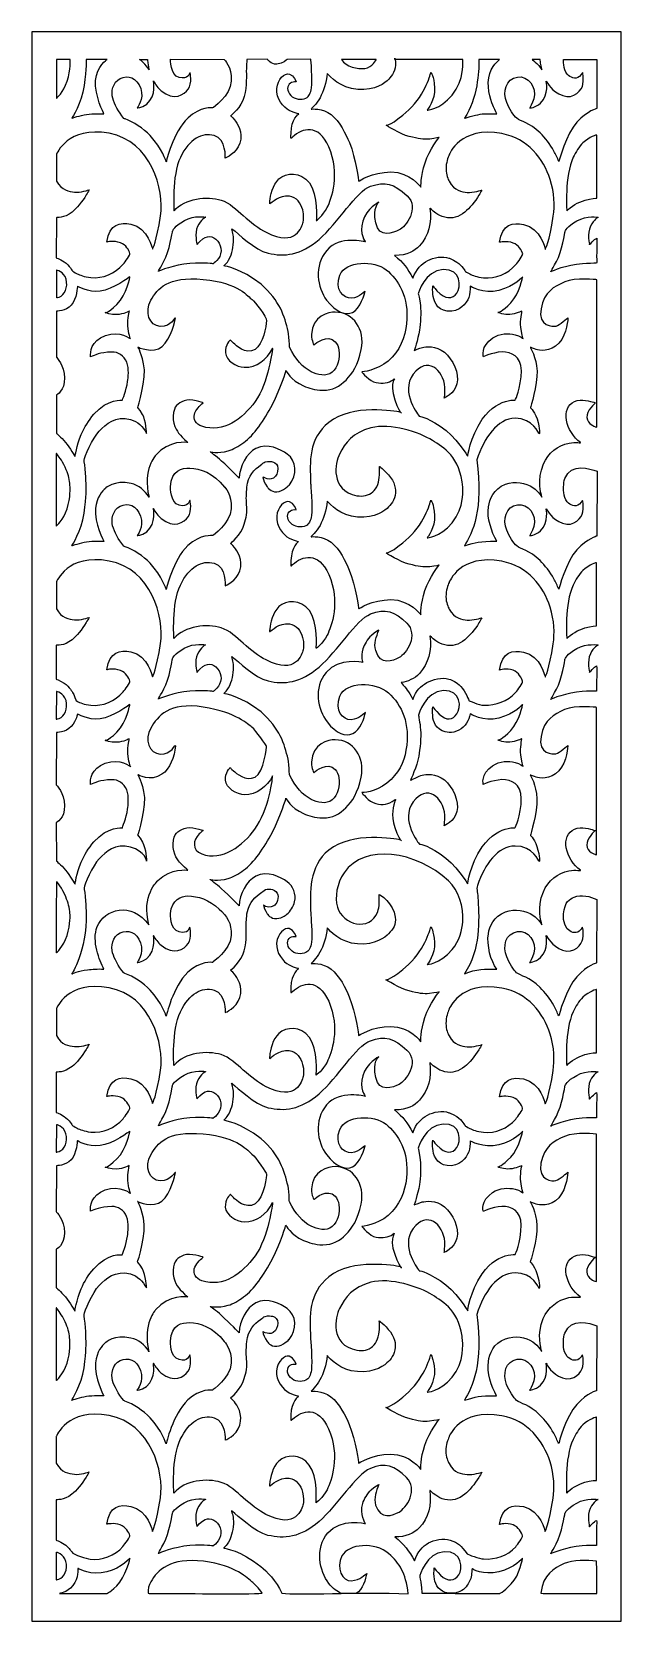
# Model space of a CAD drawing. Header units: centimetres. Extents: x -1.58 to 1.58, y -4.26 to 4.26.
import ezdxf

# ---------------------------------------------------------------- set-up
doc = ezdxf.new("R2010")
doc.units = ezdxf.units.CM
doc.header["$MEASUREMENT"] = 0
doc.layers.add('Layer 1', color=7, linetype='Continuous')

msp = doc.modelspace()

# ---------------------------------------------------------------- linework, layer by layer
at = {"layer": 'Layer 1', "color": 250}
for points, knots in [([(-1.58043, 4.26053), (-1.58043, 4.26053), (1.58042, 4.26053), (1.58042, 4.26053), (1.58042, 4.26053), (1.58042, 4.26053), (1.58042, -4.26054), (1.58042, -4.26054), (1.58042, -4.26054), (1.58042, -4.26054), (-1.58043, -4.26054), (-1.58043, -4.26054), (-1.58043, -4.26054), (-1.58043, -4.26054), (-1.58043, 4.26053), (-1.58043, 4.26053)], [0, 0, 0, 0, 0.2, 0.2, 0.2, 0.2, 0.4, 0.4, 0.4, 0.4, 0.6, 0.6, 0.6, 0.6, 1, 1, 1, 1]), ([(-1.44855, 4.11207), (-1.44855, 4.11207), (-1.37513, 4.11238), (-1.37513, 4.11238), (-1.37513, 4.11238), (-1.37513, 4.11238), (-1.37042, 4.05819), (-1.39077, 3.9962), (-1.39077, 3.9962), (-1.41111, 3.9342), (-1.44819, 3.90373), (-1.4485, 3.90349), (-1.4485, 3.90349), (-1.4485, 3.90349), (-1.44855, 4.11207), (-1.44855, 4.11207)], [0, 0, 0, 0, 0.2, 0.2, 0.2, 0.2, 0.4, 0.4, 0.4, 0.4, 0.6, 0.6, 0.6, 0.6, 1, 1, 1, 1]), ([(-1.36555, 3.79721), (-1.36587, 3.79776), (-1.31303, 3.87775), (-1.29949, 3.97233), (-1.29949, 3.97233), (-1.28595, 4.0669), (-1.28845, 4.11187), (-1.28845, 4.11187), (-1.28845, 4.11187), (-1.28845, 4.11187), (-1.17704, 4.11204), (-1.17704, 4.11204), (-1.17704, 4.11204), (-1.17704, 4.11204), (-1.23107, 4.07792), (-1.23811, 3.99871), (-1.23811, 3.99871), (-1.24515, 3.9195), (-1.19336, 3.82107), (-1.19336, 3.82107), (-1.19336, 3.82107), (-1.19336, 3.82107), (-1.25403, 3.82268), (-1.28653, 3.81706), (-1.28653, 3.81706), (-1.32048, 3.81335), (-1.36522, 3.79665), (-1.36555, 3.79721)], [0, 0, 0, 0, 0.125, 0.125, 0.125, 0.125, 0.25, 0.25, 0.25, 0.25, 0.375, 0.375, 0.375, 0.375, 0.5, 0.5, 0.5, 0.5, 0.625, 0.625, 0.625, 0.625, 0.75, 0.75, 0.75, 0.75, 1, 1, 1, 1]), ([(-1.01546, 3.85223), (-1.01546, 3.85223), (-0.97664, 3.89826), (-0.99652, 3.95707), (-0.99652, 3.95707), (-1.0164, 4.01588), (-1.06525, 4.02947), (-1.10602, 4.01058), (-1.10602, 4.01058), (-1.1468, 3.99168), (-1.15593, 3.93586), (-1.14653, 3.90403), (-1.14653, 3.90403), (-1.13713, 3.87221), (-1.1168, 3.83172), (-1.08596, 3.79631), (-1.08596, 3.79631), (-1.08437, 3.79449), (-1.08223, 3.79381), (-1.08008, 3.79304), (-1.08008, 3.79304), (-1.03669, 3.77752), (-0.98122, 3.74257), (-0.94514, 3.7039), (-0.94514, 3.7039), (-0.88174, 3.63594), (-0.85919, 3.564), (-0.85919, 3.564), (-0.85919, 3.564), (-0.85919, 3.564), (-0.82454, 3.72168), (-0.7425, 3.7994), (-0.7425, 3.7994), (-0.67662, 3.86181), (-0.61066, 3.85223), (-0.61066, 3.85223), (-0.61066, 3.85223), (-0.61066, 3.85223), (-0.51488, 3.91618), (-0.51061, 3.99604), (-0.51061, 3.99604), (-0.50635, 4.07589), (-0.54908, 4.11164), (-0.54908, 4.11164), (-0.54908, 4.11164), (-0.54908, 4.11164), (-0.83618, 4.11396), (-0.83618, 4.11396), (-0.83618, 4.11396), (-0.83618, 4.11396), (-0.83929, 4.02816), (-0.79017, 4.0155), (-0.79017, 4.0155), (-0.74105, 4.00284), (-0.73472, 4.03724), (-0.73273, 4.04136), (-0.73273, 4.04136), (-0.73074, 4.04549), (-0.71933, 3.98356), (-0.74122, 3.95346), (-0.74122, 3.95346), (-0.7631, 3.92337), (-0.81747, 3.88656), (-0.88696, 3.94479), (-0.88696, 3.94479), (-0.9041, 3.95914), (-0.91687, 3.9775), (-0.92847, 3.99734), (-0.92847, 3.99734), (-0.92847, 3.99734), (-0.90899, 3.92085), (-0.96389, 3.87214), (-0.96389, 3.87214), (-0.99548, 3.85037), (-1.01546, 3.85223), (-1.01546, 3.85223)], [0, 0, 0, 0, 0.05, 0.05, 0.05, 0.05, 0.1, 0.1, 0.1, 0.1, 0.15, 0.15, 0.15, 0.15, 0.2, 0.2, 0.2, 0.2, 0.25, 0.25, 0.25, 0.25, 0.3, 0.3, 0.3, 0.3, 0.35, 0.35, 0.35, 0.35, 0.4, 0.4, 0.4, 0.4, 0.45, 0.45, 0.45, 0.45, 0.5, 0.5, 0.5, 0.5, 0.55, 0.55, 0.55, 0.55, 0.6, 0.6, 0.6, 0.6, 0.65, 0.65, 0.65, 0.65, 0.7, 0.7, 0.7, 0.7, 0.75, 0.75, 0.75, 0.75, 0.8, 0.8, 0.8, 0.8, 0.85, 0.85, 0.85, 0.85, 0.9, 0.9, 0.9, 0.9, 1, 1, 1, 1]), ([(-1.00191, 4.1112), (-1.00191, 4.1112), (-0.98657, 4.10088), (-0.97442, 4.08692), (-0.97442, 4.08692), (-0.96227, 4.07297), (-0.95128, 4.05653), (-0.95128, 4.05653), (-0.95128, 4.05653), (-0.95128, 4.05653), (-0.95674, 4.08068), (-0.95818, 4.09447), (-0.95818, 4.09447), (-0.95963, 4.10827), (-0.95947, 4.11208), (-0.95947, 4.11208), (-0.95947, 4.11208), (-0.95947, 4.11208), (-1.00191, 4.1112), (-1.00191, 4.1112)], [0, 0, 0, 0, 0.1666667, 0.1666667, 0.1666667, 0.1666667, 0.3333333, 0.3333333, 0.3333333, 0.3333333, 0.5, 0.5, 0.5, 0.5, 0.6666667, 0.6666667, 0.6666667, 0.6666667, 1, 1, 1, 1]), ([(-0.51415, 3.81009), (-0.51415, 3.81009), (-0.45644, 3.85567), (-0.44069, 3.91382), (-0.44069, 3.91382), (-0.42494, 3.97196), (-0.43141, 4.02745), (-0.42955, 4.06332), (-0.42955, 4.06332), (-0.42768, 4.09919), (-0.42706, 4.11255), (-0.42706, 4.11255), (-0.42706, 4.11255), (-0.42706, 4.11255), (-0.31763, 4.11325), (-0.31763, 4.11325), (-0.31763, 4.11325), (-0.31763, 4.11325), (-0.29945, 4.08448), (-0.2663, 4.08711), (-0.2663, 4.08711), (-0.23315, 4.08973), (-0.21151, 4.11155), (-0.21151, 4.11155), (-0.21151, 4.11155), (-0.21151, 4.11155), (-0.08404, 4.11342), (-0.08404, 4.11342), (-0.08404, 4.11342), (-0.08404, 4.11342), (-0.07451, 4.00091), (-0.08038, 3.9603), (-0.08038, 3.9603), (-0.08447, 3.93208), (-0.09315, 3.91333), (-0.1103, 3.90514), (-0.1103, 3.90514), (-0.13387, 3.8939), (-0.17175, 3.89746), (-0.19166, 3.91901), (-0.19166, 3.91901), (-0.21513, 3.94441), (-0.21239, 3.97233), (-0.19365, 3.98516), (-0.19365, 3.98516), (-0.18544, 3.99078), (-0.17449, 3.99252), (-0.1621, 3.99137), (-0.1621, 3.99137), (-0.1621, 3.99137), (-0.17279, 4.02649), (-0.19902, 4.03352), (-0.19902, 4.03352), (-0.22526, 4.04055), (-0.26152, 4.00852), (-0.26679, 3.95606), (-0.26679, 3.95606), (-0.27207, 3.9036), (-0.23081, 3.85446), (-0.19966, 3.83842), (-0.19966, 3.83842), (-0.16852, 3.82237), (-0.14911, 3.82107), (-0.14911, 3.82107), (-0.14911, 3.82107), (-0.14911, 3.82107), (-0.18882, 3.79003), (-0.1903, 3.71956), (-0.1903, 3.71956), (-0.19105, 3.68423), (-0.19301, 3.68626), (-0.18115, 3.69698), (-0.18115, 3.69698), (-0.13034, 3.74291), (-0.04369, 3.77092), (0.01214, 3.64398), (0.01214, 3.64398), (0.07573, 3.49937), (0.02717, 3.36355), (0.00373, 3.3183), (0.00373, 3.3183), (-0.01971, 3.27304), (-0.05469, 3.24817), (-0.05469, 3.24817), (-0.05469, 3.24817), (-0.05469, 3.24817), (-0.04376, 3.38705), (-0.09144, 3.45025), (-0.09144, 3.45025), (-0.13912, 3.51344), (-0.21624, 3.50657), (-0.25478, 3.47142), (-0.25478, 3.47142), (-0.28893, 3.44027), (-0.30167, 3.381), (-0.30384, 3.35252), (-0.30384, 3.35252), (-0.304, 3.35044), (-0.30553, 3.33647), (-0.30366, 3.3375), (-0.30366, 3.3375), (-0.29366, 3.34298), (-0.25588, 3.38531), (-0.19892, 3.37937), (-0.19892, 3.37937), (-0.16003, 3.37531), (-0.13705, 3.34027), (-0.12767, 3.30548), (-0.12767, 3.30548), (-0.12014, 3.27755), (-0.12231, 3.24948), (-0.12507, 3.23988), (-0.12507, 3.23988), (-0.13129, 3.21832), (-0.16032, 3.10196), (-0.32385, 3.18564), (-0.32385, 3.18564), (-0.3626, 3.20548), (-0.40585, 3.23973), (-0.44639, 3.27521), (-0.44639, 3.27521), (-0.48119, 3.30567), (-0.52055, 3.34446), (-0.56468, 3.35778), (-0.56468, 3.35778), (-0.64073, 3.38072), (-0.75782, 3.36988), (-0.81778, 3.30016), (-0.81778, 3.30016), (-0.81778, 3.30016), (-0.83122, 3.48804), (-0.78313, 3.58745), (-0.78313, 3.58745), (-0.73504, 3.68686), (-0.66788, 3.7225), (-0.60237, 3.70374), (-0.60237, 3.70374), (-0.53687, 3.68499), (-0.54267, 3.5837), (-0.54267, 3.5837), (-0.54267, 3.5837), (-0.54267, 3.5837), (-0.48287, 3.60627), (-0.46421, 3.66415), (-0.46421, 3.66415), (-0.44554, 3.72204), (-0.47921, 3.77238), (-0.49323, 3.78909), (-0.49323, 3.78909), (-0.50725, 3.8058), (-0.51415, 3.81009), (-0.51415, 3.81009)], [0, 0, 0, 0, 0.025641, 0.025641, 0.025641, 0.025641, 0.0512821, 0.0512821, 0.0512821, 0.0512821, 0.0769231, 0.0769231, 0.0769231, 0.0769231, 0.1025641, 0.1025641, 0.1025641, 0.1025641, 0.1282051, 0.1282051, 0.1282051, 0.1282051, 0.1538462, 0.1538462, 0.1538462, 0.1538462, 0.1794872, 0.1794872, 0.1794872, 0.1794872, 0.2051282, 0.2051282, 0.2051282, 0.2051282, 0.2307692, 0.2307692, 0.2307692, 0.2307692, 0.2564103, 0.2564103, 0.2564103, 0.2564103, 0.2820513, 0.2820513, 0.2820513, 0.2820513, 0.3076923, 0.3076923, 0.3076923, 0.3076923, 0.3333333, 0.3333333, 0.3333333, 0.3333333, 0.3589744, 0.3589744, 0.3589744, 0.3589744, 0.3846154, 0.3846154, 0.3846154, 0.3846154, 0.4102564, 0.4102564, 0.4102564, 0.4102564, 0.4358974, 0.4358974, 0.4358974, 0.4358974, 0.4615385, 0.4615385, 0.4615385, 0.4615385, 0.4871795, 0.4871795, 0.4871795, 0.4871795, 0.5128205, 0.5128205, 0.5128205, 0.5128205, 0.5384615, 0.5384615, 0.5384615, 0.5384615, 0.5641026, 0.5641026, 0.5641026, 0.5641026, 0.5897436, 0.5897436, 0.5897436, 0.5897436, 0.6153846, 0.6153846, 0.6153846, 0.6153846, 0.6410256, 0.6410256, 0.6410256, 0.6410256, 0.6666667, 0.6666667, 0.6666667, 0.6666667, 0.6923077, 0.6923077, 0.6923077, 0.6923077, 0.7179487, 0.7179487, 0.7179487, 0.7179487, 0.7435897, 0.7435897, 0.7435897, 0.7435897, 0.7692308, 0.7692308, 0.7692308, 0.7692308, 0.7948718, 0.7948718, 0.7948718, 0.7948718, 0.8205128, 0.8205128, 0.8205128, 0.8205128, 0.8461538, 0.8461538, 0.8461538, 0.8461538, 0.8717949, 0.8717949, 0.8717949, 0.8717949, 0.8974359, 0.8974359, 0.8974359, 0.8974359, 0.9230769, 0.9230769, 0.9230769, 0.9230769, 0.9487179, 0.9487179, 0.9487179, 0.9487179, 1, 1, 1, 1]), ([(-0.08177, 3.84623), (-0.08388, 3.84536), (-0.05284, 3.87321), (-0.03457, 3.90731), (-0.03457, 3.90731), (-0.01631, 3.94142), (-0.00076, 3.98587), (0.00421, 4.03705), (0.00421, 4.03705), (0.01817, 4.02316), (0.07307, 3.95759), (0.16731, 3.95119), (0.16731, 3.95119), (0.26156, 3.94478), (0.3155, 3.98662), (0.3334, 4.00574), (0.3334, 4.00574), (0.3513, 4.02487), (0.37308, 4.05565), (0.36953, 4.09541), (0.36953, 4.09541), (0.36598, 4.13518), (0.36704, 4.11188), (0.36704, 4.11188), (0.36704, 4.11188), (0.36704, 4.11188), (0.73089, 4.1117), (0.73089, 4.1117), (0.73089, 4.1117), (0.73089, 4.1117), (0.7424, 4.00056), (0.67415, 3.92115), (0.67415, 3.92115), (0.6059, 3.84175), (0.53999, 3.84081), (0.53999, 3.84081), (0.53999, 3.84081), (0.53999, 3.84081), (0.58422, 3.89468), (0.57978, 3.96047), (0.57978, 3.96047), (0.57534, 4.02625), (0.5598, 4.04233), (0.5598, 4.04233), (0.5598, 4.04233), (0.5598, 4.04233), (0.53266, 3.92702), (0.44104, 3.84192), (0.44104, 3.84192), (0.34941, 3.75682), (0.31948, 3.75956), (0.31948, 3.75956), (0.31948, 3.75956), (0.31948, 3.75956), (0.39367, 3.71161), (0.4438, 3.69916), (0.4438, 3.69916), (0.49394, 3.68671), (0.51913, 3.68151), (0.55358, 3.6854), (0.55358, 3.6854), (0.58802, 3.6893), (0.6045, 3.69403), (0.6045, 3.69403), (0.6045, 3.69403), (0.6045, 3.69403), (0.55329, 3.63191), (0.52841, 3.55779), (0.52841, 3.55779), (0.50353, 3.48367), (0.50634, 3.42718), (0.50634, 3.42718), (0.50634, 3.42718), (0.50634, 3.42718), (0.44823, 3.50912), (0.34575, 3.50912), (0.34575, 3.50912), (0.24328, 3.50912), (0.17288, 3.45991), (0.17288, 3.45991), (0.17288, 3.45991), (0.17288, 3.45991), (0.15871, 3.57809), (0.12247, 3.66731), (0.12247, 3.66731), (0.10406, 3.71262), (0.07051, 3.78084), (0.02473, 3.81651), (0.02473, 3.81651), (-0.02182, 3.85279), (-0.08073, 3.84666), (-0.08177, 3.84623)], [0, 0, 0, 0, 0.0416667, 0.0416667, 0.0416667, 0.0416667, 0.0833333, 0.0833333, 0.0833333, 0.0833333, 0.125, 0.125, 0.125, 0.125, 0.1666667, 0.1666667, 0.1666667, 0.1666667, 0.2083333, 0.2083333, 0.2083333, 0.2083333, 0.25, 0.25, 0.25, 0.25, 0.2916667, 0.2916667, 0.2916667, 0.2916667, 0.3333333, 0.3333333, 0.3333333, 0.3333333, 0.375, 0.375, 0.375, 0.375, 0.4166667, 0.4166667, 0.4166667, 0.4166667, 0.4583333, 0.4583333, 0.4583333, 0.4583333, 0.5, 0.5, 0.5, 0.5, 0.5416667, 0.5416667, 0.5416667, 0.5416667, 0.5833333, 0.5833333, 0.5833333, 0.5833333, 0.625, 0.625, 0.625, 0.625, 0.6666667, 0.6666667, 0.6666667, 0.6666667, 0.7083333, 0.7083333, 0.7083333, 0.7083333, 0.75, 0.75, 0.75, 0.75, 0.7916667, 0.7916667, 0.7916667, 0.7916667, 0.8333333, 0.8333333, 0.8333333, 0.8333333, 0.875, 0.875, 0.875, 0.875, 0.9166667, 0.9166667, 0.9166667, 0.9166667, 1, 1, 1, 1]), ([(0.07974, 4.11188), (0.07974, 4.11188), (0.2669, 4.11148), (0.2669, 4.11148), (0.2669, 4.11148), (0.2669, 4.11148), (0.24594, 4.0689), (0.20546, 4.06448), (0.20546, 4.06448), (0.16531, 4.0601), (0.10596, 4.07234), (0.07974, 4.11188)], [0, 0, 0, 0, 0.25, 0.25, 0.25, 0.25, 0.5, 0.5, 0.5, 0.5, 1, 1, 1, 1]), ([(0.81719, 4.11126), (0.81719, 4.11126), (0.92805, 4.1116), (0.92805, 4.1116), (0.92805, 4.1116), (0.92805, 4.1116), (0.88094, 4.07938), (0.87002, 4.01418), (0.87002, 4.01418), (0.8591, 3.94899), (0.88821, 3.87466), (0.89602, 3.85732), (0.89602, 3.85732), (0.90383, 3.83999), (0.91253, 3.82018), (0.91253, 3.82018), (0.91253, 3.82018), (0.91253, 3.82018), (0.85165, 3.82345), (0.82322, 3.81819), (0.82322, 3.81819), (0.79479, 3.81294), (0.74034, 3.79708), (0.74034, 3.79708), (0.74034, 3.79708), (0.77346, 3.85024), (0.79448, 3.90796), (0.80545, 3.97168), (0.80545, 3.97168), (0.81521, 4.02845), (0.81755, 4.06855), (0.81719, 4.11126)], [0, 0, 0, 0, 0.1111111, 0.1111111, 0.1111111, 0.1111111, 0.2222222, 0.2222222, 0.2222222, 0.2222222, 0.3333333, 0.3333333, 0.3333333, 0.3333333, 0.4444444, 0.4444444, 0.4444444, 0.4444444, 0.5555556, 0.5555556, 0.5555556, 0.5555556, 0.6666667, 0.6666667, 0.6666667, 0.6666667, 0.7777778, 0.7777778, 0.7777778, 0.7777778, 1, 1, 1, 1]), ([(1.08989, 3.85165), (1.08989, 3.85165), (1.10471, 3.87483), (1.11204, 3.9013), (1.11204, 3.9013), (1.1293, 3.96364), (1.08049, 4.02688), (1.02403, 4.0181), (1.02403, 4.0181), (0.96063, 4.00825), (0.94379, 3.93824), (0.96679, 3.88174), (0.96679, 3.88174), (0.98017, 3.84886), (1.00385, 3.81013), (1.02024, 3.79669), (1.02024, 3.79669), (1.04187, 3.77895), (1.08692, 3.77609), (1.14563, 3.71827), (1.14563, 3.71827), (1.17274, 3.69158), (1.1991, 3.65763), (1.21977, 3.62108), (1.21977, 3.62108), (1.23006, 3.60289), (1.23788, 3.58333), (1.24579, 3.56514), (1.24579, 3.56514), (1.24579, 3.56514), (1.2847, 3.71287), (1.34305, 3.77563), (1.34305, 3.77563), (1.40141, 3.83839), (1.44924, 3.84921), (1.44924, 3.84921), (1.44924, 3.84921), (1.44924, 3.84921), (1.44924, 4.11215), (1.44924, 4.11215), (1.44924, 4.11215), (1.44924, 4.11215), (1.2713, 4.11215), (1.2713, 4.11215), (1.2713, 4.11215), (1.2713, 4.11215), (1.26712, 4.06028), (1.29103, 4.03271), (1.29103, 4.03271), (1.30634, 4.01506), (1.33603, 4.00295), (1.35629, 4.02045), (1.35629, 4.02045), (1.37403, 4.03577), (1.37286, 4.05061), (1.3753, 4.03491), (1.3753, 4.03491), (1.37711, 4.02333), (1.37858, 4.00017), (1.37545, 3.97955), (1.37545, 3.97955), (1.37105, 3.95054), (1.3275, 3.89558), (1.26667, 3.91828), (1.26667, 3.91828), (1.20584, 3.94098), (1.18635, 3.98556), (1.17786, 3.99611), (1.17786, 3.99611), (1.17786, 3.99611), (1.19556, 3.926), (1.14843, 3.87793), (1.14843, 3.87793), (1.11721, 3.85242), (1.08989, 3.85165), (1.08989, 3.85165)], [0, 0, 0, 0, 0.05, 0.05, 0.05, 0.05, 0.1, 0.1, 0.1, 0.1, 0.15, 0.15, 0.15, 0.15, 0.2, 0.2, 0.2, 0.2, 0.25, 0.25, 0.25, 0.25, 0.3, 0.3, 0.3, 0.3, 0.35, 0.35, 0.35, 0.35, 0.4, 0.4, 0.4, 0.4, 0.45, 0.45, 0.45, 0.45, 0.5, 0.5, 0.5, 0.5, 0.55, 0.55, 0.55, 0.55, 0.6, 0.6, 0.6, 0.6, 0.65, 0.65, 0.65, 0.65, 0.7, 0.7, 0.7, 0.7, 0.75, 0.75, 0.75, 0.75, 0.8, 0.8, 0.8, 0.8, 0.85, 0.85, 0.85, 0.85, 0.9, 0.9, 0.9, 0.9, 1, 1, 1, 1]), ([(1.10263, 4.11168), (1.10263, 4.11168), (1.146, 4.11174), (1.146, 4.11174), (1.146, 4.11174), (1.146, 4.11174), (1.14807, 4.09132), (1.14912, 4.0854), (1.14912, 4.0854), (1.15016, 4.07947), (1.15474, 4.05757), (1.15474, 4.05638), (1.15474, 4.05638), (1.15474, 4.0552), (1.14071, 4.07873), (1.12867, 4.09028), (1.12867, 4.09028), (1.11663, 4.10183), (1.10263, 4.11168), (1.10263, 4.11168)], [0, 0, 0, 0, 0.1666667, 0.1666667, 0.1666667, 0.1666667, 0.3333333, 0.3333333, 0.3333333, 0.3333333, 0.5, 0.5, 0.5, 0.5, 0.6666667, 0.6666667, 0.6666667, 0.6666667, 1, 1, 1, 1]), ([(-1.05375, 3.07273), (-1.05125, 3.06528), (-1.07947, 3.02717), (-1.09064, 3.01421), (-1.09064, 3.01421), (-1.1345, 2.96331), (-1.19973, 2.93652), (-1.26355, 2.94306), (-1.26355, 2.94306), (-1.30036, 2.94683), (-1.32278, 2.95639), (-1.33709, 2.96363), (-1.33709, 2.96363), (-1.35256, 2.97146), (-1.36187, 2.97755), (-1.36187, 2.97755), (-1.36187, 2.97755), (-1.36187, 2.97755), (-1.3779, 3.00819), (-1.40664, 3.02694), (-1.40664, 3.02694), (-1.43538, 3.0457), (-1.4492, 3.0482), (-1.4492, 3.0482), (-1.4492, 3.0482), (-1.4492, 3.0482), (-1.44855, 3.2639), (-1.44855, 3.2639), (-1.44855, 3.2639), (-1.44854, 3.2659), (-1.409, 3.25835), (-1.36416, 3.29417), (-1.36416, 3.29417), (-1.34154, 3.31225), (-1.30881, 3.35096), (-1.28841, 3.38588), (-1.28841, 3.38588), (-1.2827, 3.39565), (-1.27641, 3.40479), (-1.27292, 3.4133), (-1.27292, 3.4133), (-1.27292, 3.4133), (-1.32069, 3.39739), (-1.35109, 3.40114), (-1.35109, 3.40114), (-1.38149, 3.40489), (-1.4198, 3.40881), (-1.44811, 3.46029), (-1.44811, 3.46029), (-1.44818, 3.47137), (-1.44809, 3.5854), (-1.44817, 3.60295), (-1.44817, 3.60295), (-1.44817, 3.60295), (-1.39034, 3.75782), (-1.1655, 3.71618), (-1.1655, 3.71618), (-0.94065, 3.67454), (-0.8688, 3.41395), (-0.88981, 3.2739), (-0.88981, 3.2739), (-0.91081, 3.13386), (-0.93269, 3.09501), (-0.93269, 3.09501), (-0.93269, 3.09501), (-0.93269, 3.09501), (-0.95557, 3.20979), (-1.04909, 3.22892), (-1.04909, 3.22892), (-1.10526, 3.24041), (-1.16439, 3.23308), (-1.17743, 3.13327), (-1.17743, 3.13327), (-1.17743, 3.13327), (-1.14033, 3.14228), (-1.105, 3.12943), (-1.105, 3.12943), (-1.07467, 3.1184), (-1.05925, 3.08912), (-1.05375, 3.07273)], [0, 0, 0, 0, 0.047619, 0.047619, 0.047619, 0.047619, 0.0952381, 0.0952381, 0.0952381, 0.0952381, 0.1428571, 0.1428571, 0.1428571, 0.1428571, 0.1904762, 0.1904762, 0.1904762, 0.1904762, 0.2380952, 0.2380952, 0.2380952, 0.2380952, 0.2857143, 0.2857143, 0.2857143, 0.2857143, 0.3333333, 0.3333333, 0.3333333, 0.3333333, 0.3809524, 0.3809524, 0.3809524, 0.3809524, 0.4285714, 0.4285714, 0.4285714, 0.4285714, 0.4761905, 0.4761905, 0.4761905, 0.4761905, 0.5238095, 0.5238095, 0.5238095, 0.5238095, 0.5714286, 0.5714286, 0.5714286, 0.5714286, 0.6190476, 0.6190476, 0.6190476, 0.6190476, 0.6666667, 0.6666667, 0.6666667, 0.6666667, 0.7142857, 0.7142857, 0.7142857, 0.7142857, 0.7619048, 0.7619048, 0.7619048, 0.7619048, 0.8095238, 0.8095238, 0.8095238, 0.8095238, 0.8571429, 0.8571429, 0.8571429, 0.8571429, 0.9047619, 0.9047619, 0.9047619, 0.9047619, 1, 1, 1, 1]), ([(1.05216, 3.07126), (1.05466, 3.06381), (1.02644, 3.02571), (1.01526, 3.01274), (1.01526, 3.01274), (0.97141, 2.96185), (0.90618, 2.93506), (0.84235, 2.94159), (0.84235, 2.94159), (0.80554, 2.94536), (0.78313, 2.95492), (0.76882, 2.96216), (0.76882, 2.96216), (0.75334, 2.97), (0.74404, 2.97608), (0.74404, 2.97608), (0.74404, 2.97608), (0.74404, 2.97608), (0.72801, 3.00672), (0.69927, 3.02547), (0.69927, 3.02547), (0.67052, 3.04423), (0.6567, 3.04673), (0.6567, 3.04673), (0.6567, 3.04673), (0.62391, 3.05941), (0.5735, 3.05093), (0.54282, 3.03388), (0.54282, 3.03388), (0.50879, 3.01496), (0.48118, 2.98978), (0.46257, 2.93882), (0.46257, 2.93882), (0.43489, 2.99501), (0.41245, 3.02189), (0.36459, 3.06169), (0.36459, 3.06169), (0.43573, 3.06159), (0.47169, 3.08424), (0.49854, 3.11338), (0.49854, 3.11338), (0.54851, 3.1676), (0.56454, 3.23609), (0.55489, 3.31409), (0.55489, 3.31409), (0.55431, 3.31885), (0.56512, 3.30194), (0.58661, 3.28812), (0.58661, 3.28812), (0.60052, 3.27917), (0.61524, 3.2707), (0.63473, 3.2659), (0.63473, 3.2659), (0.67332, 3.25639), (0.70953, 3.26786), (0.74236, 3.29409), (0.74236, 3.29409), (0.76499, 3.31217), (0.79709, 3.34949), (0.81749, 3.38441), (0.81749, 3.38441), (0.82321, 3.39418), (0.82949, 3.40332), (0.83299, 3.41183), (0.83299, 3.41183), (0.83299, 3.41183), (0.78522, 3.39592), (0.75482, 3.39967), (0.75482, 3.39967), (0.72442, 3.40342), (0.68611, 3.40734), (0.6578, 3.45882), (0.6578, 3.45882), (0.65251, 3.46941), (0.64087, 3.49448), (0.64088, 3.52522), (0.64088, 3.52522), (0.64088, 3.55845), (0.65121, 3.5868), (0.65774, 3.60148), (0.65774, 3.60148), (0.65774, 3.60148), (0.71556, 3.75635), (0.94041, 3.71471), (0.94041, 3.71471), (1.07918, 3.68901), (1.16338, 3.58111), (1.19973, 3.46842), (1.19973, 3.46842), (1.22228, 3.39852), (1.22414, 3.32605), (1.2161, 3.27244), (1.2161, 3.27244), (1.19509, 3.13239), (1.17322, 3.09354), (1.17322, 3.09354), (1.17322, 3.09354), (1.17322, 3.09354), (1.15033, 3.20832), (1.05681, 3.22745), (1.05681, 3.22745), (1.00065, 3.23894), (0.94151, 3.23161), (0.92847, 3.1318), (0.92847, 3.1318), (0.92847, 3.1318), (0.96558, 3.14081), (1.0009, 3.12796), (1.0009, 3.12796), (1.03123, 3.11693), (1.04666, 3.08765), (1.05216, 3.07126)], [0, 0, 0, 0, 0.0344828, 0.0344828, 0.0344828, 0.0344828, 0.0689655, 0.0689655, 0.0689655, 0.0689655, 0.1034483, 0.1034483, 0.1034483, 0.1034483, 0.137931, 0.137931, 0.137931, 0.137931, 0.1724138, 0.1724138, 0.1724138, 0.1724138, 0.2068966, 0.2068966, 0.2068966, 0.2068966, 0.2413793, 0.2413793, 0.2413793, 0.2413793, 0.2758621, 0.2758621, 0.2758621, 0.2758621, 0.3103448, 0.3103448, 0.3103448, 0.3103448, 0.3448276, 0.3448276, 0.3448276, 0.3448276, 0.3793103, 0.3793103, 0.3793103, 0.3793103, 0.4137931, 0.4137931, 0.4137931, 0.4137931, 0.4482759, 0.4482759, 0.4482759, 0.4482759, 0.4827586, 0.4827586, 0.4827586, 0.4827586, 0.5172414, 0.5172414, 0.5172414, 0.5172414, 0.5517241, 0.5517241, 0.5517241, 0.5517241, 0.5862069, 0.5862069, 0.5862069, 0.5862069, 0.6206897, 0.6206897, 0.6206897, 0.6206897, 0.6551724, 0.6551724, 0.6551724, 0.6551724, 0.6896552, 0.6896552, 0.6896552, 0.6896552, 0.7241379, 0.7241379, 0.7241379, 0.7241379, 0.7586207, 0.7586207, 0.7586207, 0.7586207, 0.7931034, 0.7931034, 0.7931034, 0.7931034, 0.8275862, 0.8275862, 0.8275862, 0.8275862, 0.862069, 0.862069, 0.862069, 0.862069, 0.8965517, 0.8965517, 0.8965517, 0.8965517, 0.9310345, 0.9310345, 0.9310345, 0.9310345, 1, 1, 1, 1]), ([(1.44893, 3.36837), (1.44893, 3.36759), (1.41962, 3.36848), (1.38623, 3.35812), (1.38623, 3.35812), (1.35001, 3.34689), (1.30876, 3.32355), (1.28872, 3.30025), (1.28872, 3.30025), (1.28872, 3.30025), (1.27528, 3.48813), (1.32337, 3.58754), (1.32337, 3.58754), (1.3366, 3.61489), (1.35346, 3.6455), (1.37496, 3.66516), (1.37496, 3.66516), (1.40963, 3.69687), (1.44893, 3.70973), (1.44893, 3.70654), (1.44893, 3.70654), (1.44893, 3.70654), (1.44893, 3.36837), (1.44893, 3.36837)], [0, 0, 0, 0, 0.1428571, 0.1428571, 0.1428571, 0.1428571, 0.2857143, 0.2857143, 0.2857143, 0.2857143, 0.4285714, 0.4285714, 0.4285714, 0.4285714, 0.5714286, 0.5714286, 0.5714286, 0.5714286, 0.7142857, 0.7142857, 0.7142857, 0.7142857, 1, 1, 1, 1]), ([(-0.19919, 1.83137), (-0.19919, 1.83137), (-0.23344, 1.79687), (-0.26659, 1.79425), (-0.26659, 1.79425), (-0.29974, 1.79162), (-0.31792, 1.82039), (-0.31792, 1.82039), (-0.31792, 1.82039), (-0.33275, 1.84098), (-0.33864, 1.85652), (-0.34088, 1.87172), (-0.34088, 1.87172), (-0.34185, 1.87834), (-0.30292, 1.84219), (-0.27332, 1.87848), (-0.27332, 1.87848), (-0.2643, 1.88953), (-0.25688, 1.9159), (-0.26284, 1.93327), (-0.26284, 1.93327), (-0.26793, 1.94812), (-0.28559, 1.95505), (-0.28959, 1.95503), (-0.28959, 1.95503), (-0.29535, 1.95499), (-0.31098, 1.96146), (-0.32875, 1.95476), (-0.32875, 1.95476), (-0.33718, 1.95159), (-0.34412, 1.9438), (-0.35324, 1.93778), (-0.35324, 1.93778), (-0.3858, 1.91629), (-0.42108, 1.87965), (-0.42735, 1.81969), (-0.42735, 1.81969), (-0.42735, 1.81969), (-0.42797, 1.80633), (-0.42984, 1.77046), (-0.42984, 1.77046), (-0.43118, 1.74468), (-0.42448, 1.70947), (-0.42855, 1.66971), (-0.42855, 1.66971), (-0.43015, 1.65416), (-0.43655, 1.63731), (-0.44098, 1.62096), (-0.44098, 1.62096), (-0.45673, 1.56281), (-0.51444, 1.51723), (-0.51444, 1.51723), (-0.51444, 1.51723), (-0.51444, 1.51723), (-0.50754, 1.51294), (-0.49352, 1.49622), (-0.49352, 1.49622), (-0.4795, 1.47951), (-0.44583, 1.42917), (-0.4645, 1.37129), (-0.4645, 1.37129), (-0.48316, 1.31341), (-0.54296, 1.29084), (-0.54296, 1.29084), (-0.54296, 1.29084), (-0.54296, 1.29084), (-0.53716, 1.39213), (-0.60266, 1.41088), (-0.60266, 1.41088), (-0.66817, 1.42964), (-0.73533, 1.394), (-0.78342, 1.29459), (-0.78342, 1.29459), (-0.83151, 1.19518), (-0.81807, 1.0073), (-0.81807, 1.0073), (-0.81807, 1.0073), (-0.75811, 1.07702), (-0.64102, 1.08786), (-0.56497, 1.06492), (-0.56497, 1.06492), (-0.52084, 1.05159), (-0.48148, 1.01281), (-0.44668, 0.98235), (-0.44668, 0.98235), (-0.40614, 0.94687), (-0.36289, 0.91261), (-0.32414, 0.89278), (-0.32414, 0.89278), (-0.16061, 0.80909), (-0.13158, 0.92546), (-0.12537, 0.94702), (-0.12537, 0.94702), (-0.1226, 0.95662), (-0.12043, 0.98468), (-0.12796, 1.01262), (-0.12796, 1.01262), (-0.13734, 1.04741), (-0.16032, 1.08245), (-0.19921, 1.08651), (-0.19921, 1.08651), (-0.25617, 1.09244), (-0.29395, 1.05012), (-0.30395, 1.04464), (-0.30395, 1.04464), (-0.30582, 1.04361), (-0.30429, 1.05758), (-0.30413, 1.05965), (-0.30413, 1.05965), (-0.30196, 1.08814), (-0.28922, 1.14741), (-0.25507, 1.17856), (-0.25507, 1.17856), (-0.21653, 1.21371), (-0.13941, 1.22058), (-0.09173, 1.15738), (-0.09173, 1.15738), (-0.04405, 1.09419), (-0.05498, 0.95531), (-0.05498, 0.95531), (-0.05498, 0.95531), (-0.05498, 0.95531), (-0.02, 0.98018), (0.00344, 1.02543), (0.00344, 1.02543), (0.02688, 1.07069), (0.07544, 1.20651), (0.01185, 1.35111), (0.01185, 1.35111), (-0.04398, 1.47806), (-0.13063, 1.45005), (-0.18144, 1.40411), (-0.18144, 1.40411), (-0.1933, 1.3934), (-0.19134, 1.39137), (-0.19059, 1.4267), (-0.19059, 1.4267), (-0.18911, 1.49717), (-0.1494, 1.52821), (-0.1494, 1.52821), (-0.1494, 1.52821), (-0.1494, 1.52821), (-0.16881, 1.52951), (-0.19995, 1.54555), (-0.19995, 1.54555), (-0.2311, 1.5616), (-0.27236, 1.61074), (-0.26708, 1.6632), (-0.26708, 1.6632), (-0.26181, 1.71565), (-0.22555, 1.74769), (-0.19931, 1.74066), (-0.19931, 1.74066), (-0.17308, 1.73363), (-0.16239, 1.69851), (-0.16239, 1.69851), (-0.16239, 1.69851), (-0.17478, 1.69966), (-0.18573, 1.69792), (-0.19394, 1.6923), (-0.19394, 1.6923), (-0.21268, 1.67947), (-0.21542, 1.65155), (-0.19195, 1.62615), (-0.19195, 1.62615), (-0.17204, 1.6046), (-0.13416, 1.60103), (-0.11059, 1.61228), (-0.11059, 1.61228), (-0.09344, 1.62046), (-0.08476, 1.63922), (-0.08067, 1.66744), (-0.08067, 1.66744), (-0.0748, 1.70805), (-0.08495, 1.83938), (-0.08495, 1.83938), (-0.08495, 1.83938), (-0.08886, 1.95921), (-0.09889, 2.07564), (0.01285, 2.16664), (0.01285, 2.16664), (0.13722, 2.26792), (0.3738, 2.22541), (0.39315, 2.22166), (0.39315, 2.22166), (0.4125, 2.21791), (0.40089, 2.19102), (0.36607, 2.28793), (0.36607, 2.28793), (0.33124, 2.38484), (0.38185, 2.41416), (0.35698, 2.39517), (0.35698, 2.39517), (0.33211, 2.37618), (0.30103, 2.37478), (0.26621, 2.3797), (0.26621, 2.3797), (0.23139, 2.38462), (0.18955, 2.4367), (0.18955, 2.4367), (0.18955, 2.4367), (0.18955, 2.4367), (0.27043, 2.44473), (0.33033, 2.49514), (0.33033, 2.49514), (0.3929, 2.54781), (0.42214, 2.62568), (0.42932, 2.69552), (0.42932, 2.69552), (0.44425, 2.84069), (0.38356, 2.93296), (0.31988, 2.98473), (0.31988, 2.98473), (0.25621, 3.03649), (0.10315, 3.03422), (0.07195, 2.95595), (0.07195, 2.95595), (0.04074, 2.87768), (0.08999, 2.82976), (0.13433, 2.83211), (0.13433, 2.83211), (0.17867, 2.83445), (0.20975, 2.87617), (0.20809, 2.86914), (0.20809, 2.86914), (0.20643, 2.8621), (0.1795, 2.77165), (0.14013, 2.75571), (0.14013, 2.75571), (0.10076, 2.73977), (0.05164, 2.75582), (0.00077, 2.82201), (0.00077, 2.82201), (-0.0501, 2.88821), (-0.06869, 3.00659), (0.00095, 3.08858), (0.00095, 3.08858), (0.07059, 3.17056), (0.20898, 3.13397), (0.20898, 3.13397), (0.20898, 3.13397), (0.20898, 3.13397), (0.17416, 3.17643), (0.19496, 3.24497), (0.19496, 3.24497), (0.21576, 3.31352), (0.28044, 3.34626), (0.28044, 3.34626), (0.28044, 3.34626), (0.28044, 3.34626), (0.24652, 3.32017), (0.26416, 3.23577), (0.26416, 3.23577), (0.28179, 3.15136), (0.35727, 3.18289), (0.39009, 3.19863), (0.39009, 3.19863), (0.42291, 3.21438), (0.50204, 3.31517), (0.43184, 3.38144), (0.43184, 3.38144), (0.36164, 3.44772), (0.31391, 3.45961), (0.23631, 3.4326), (0.23631, 3.4326), (0.15871, 3.40559), (0.06094, 3.23389), (-0.03939, 3.14761), (-0.03939, 3.14761), (-0.13971, 3.06133), (-0.22677, 3.05383), (-0.313, 3.07352), (-0.313, 3.07352), (-0.38424, 3.08979), (-0.47697, 3.18206), (-0.50293, 3.20104), (-0.50293, 3.20104), (-0.5084, 3.20503), (-0.50919, 3.20624), (-0.50811, 3.2023), (-0.50811, 3.2023), (-0.50276, 3.1828), (-0.49516, 3.1668), (-0.49973, 3.11865), (-0.49973, 3.11865), (-0.50146, 3.10039), (-0.50614, 3.08195), (-0.51193, 3.06481), (-0.51193, 3.06481), (-0.52756, 3.01858), (-0.55372, 3.00708), (-0.54916, 3.0057), (-0.54916, 3.0057), (-0.5438, 3.00407), (-0.46177, 2.9931), (-0.35068, 2.90708), (-0.35068, 2.90708), (-0.24963, 2.81741), (-0.22486, 2.73723), (-0.20594, 2.65353), (-0.20594, 2.65353), (-0.20308, 2.64085), (-0.20079, 2.60741), (-0.19918, 2.58635), (-0.19918, 2.58635), (-0.19857, 2.57843), (-0.1996, 2.572), (-0.19839, 2.56952), (-0.19839, 2.56952), (-0.16641, 2.50354), (-0.1271, 2.46065), (-0.08218, 2.43815), (-0.08218, 2.43815), (-0.04924, 2.42165), (-0.00081, 2.40911), (0.03022, 2.43584), (0.03022, 2.43584), (0.06089, 2.46226), (0.07432, 2.51173), (0.0669, 2.55304), (0.0669, 2.55304), (0.06376, 2.57048), (0.05787, 2.58812), (0.04728, 2.59874), (0.04728, 2.59874), (0.0034, 2.64276), (-0.05852, 2.58868), (-0.06537, 2.58289), (-0.06537, 2.58289), (-0.06861, 2.58015), (-0.07079, 2.58485), (-0.07354, 2.59511), (-0.07354, 2.59511), (-0.07605, 2.60444), (-0.0807, 2.61824), (-0.08013, 2.63783), (-0.08013, 2.63783), (-0.07726, 2.73672), (0.01179, 2.75848), (0.04662, 2.75779), (0.04662, 2.75779), (0.14454, 2.75586), (0.20815, 2.66597), (0.18607, 2.55654), (0.18607, 2.55654), (0.16961, 2.47499), (0.13816, 2.42662), (0.10461, 2.39338), (0.10461, 2.39338), (0.07106, 2.36014), (0.03326, 2.33884), (-0.01933, 2.33852), (-0.01933, 2.33852), (-0.06198, 2.33827), (-0.09537, 2.35048), (-0.12256, 2.36218), (-0.12256, 2.36218), (-0.19342, 2.39266), (-0.21733, 2.44404), (-0.21733, 2.44404), (-0.21733, 2.44404), (-0.21733, 2.44404), (-0.24204, 2.35389), (-0.28997, 2.26276), (-0.28997, 2.26276), (-0.33498, 2.17715), (-0.38868, 2.0982), (-0.44412, 2.05861), (-0.44412, 2.05861), (-0.47202, 2.03869), (-0.50061, 2.02136), (-0.52654, 2.01396), (-0.52654, 2.01396), (-0.58358, 1.99768), (-0.62777, 2.00961), (-0.6235, 2.00768), (-0.6235, 2.00768), (-0.62099, 2.00655), (-0.59245, 1.98651), (-0.56274, 1.95941), (-0.56274, 1.95941), (-0.51863, 1.91918), (-0.46842, 1.86698), (-0.46842, 1.86698), (-0.46842, 1.86698), (-0.46548, 1.9302), (-0.42923, 2.00059), (-0.3785, 2.02673), (-0.3785, 2.02673), (-0.31562, 2.05914), (-0.2451, 2.02124), (-0.21071, 1.99682), (-0.21071, 1.99682), (-0.16007, 1.96087), (-0.1564, 1.88358), (-0.19916, 1.8314), (-0.19916, 1.8314), (-0.19916, 1.8314), (-0.19919, 1.83137), (-0.19919, 1.83137)], [0, 0, 0, 0, 0.009901, 0.009901, 0.009901, 0.009901, 0.019802, 0.019802, 0.019802, 0.019802, 0.029703, 0.029703, 0.029703, 0.029703, 0.039604, 0.039604, 0.039604, 0.039604, 0.049505, 0.049505, 0.049505, 0.049505, 0.0594059, 0.0594059, 0.0594059, 0.0594059, 0.0693069, 0.0693069, 0.0693069, 0.0693069, 0.0792079, 0.0792079, 0.0792079, 0.0792079, 0.0891089, 0.0891089, 0.0891089, 0.0891089, 0.0990099, 0.0990099, 0.0990099, 0.0990099, 0.1089109, 0.1089109, 0.1089109, 0.1089109, 0.1188119, 0.1188119, 0.1188119, 0.1188119, 0.1287129, 0.1287129, 0.1287129, 0.1287129, 0.1386139, 0.1386139, 0.1386139, 0.1386139, 0.1485149, 0.1485149, 0.1485149, 0.1485149, 0.1584158, 0.1584158, 0.1584158, 0.1584158, 0.1683168, 0.1683168, 0.1683168, 0.1683168, 0.1782178, 0.1782178, 0.1782178, 0.1782178, 0.1881188, 0.1881188, 0.1881188, 0.1881188, 0.1980198, 0.1980198, 0.1980198, 0.1980198, 0.2079208, 0.2079208, 0.2079208, 0.2079208, 0.2178218, 0.2178218, 0.2178218, 0.2178218, 0.2277228, 0.2277228, 0.2277228, 0.2277228, 0.2376238, 0.2376238, 0.2376238, 0.2376238, 0.2475248, 0.2475248, 0.2475248, 0.2475248, 0.2574257, 0.2574257, 0.2574257, 0.2574257, 0.2673267, 0.2673267, 0.2673267, 0.2673267, 0.2772277, 0.2772277, 0.2772277, 0.2772277, 0.2871287, 0.2871287, 0.2871287, 0.2871287, 0.2970297, 0.2970297, 0.2970297, 0.2970297, 0.3069307, 0.3069307, 0.3069307, 0.3069307, 0.3168317, 0.3168317, 0.3168317, 0.3168317, 0.3267327, 0.3267327, 0.3267327, 0.3267327, 0.3366337, 0.3366337, 0.3366337, 0.3366337, 0.3465347, 0.3465347, 0.3465347, 0.3465347, 0.3564356, 0.3564356, 0.3564356, 0.3564356, 0.3663366, 0.3663366, 0.3663366, 0.3663366, 0.3762376, 0.3762376, 0.3762376, 0.3762376, 0.3861386, 0.3861386, 0.3861386, 0.3861386, 0.3960396, 0.3960396, 0.3960396, 0.3960396, 0.4059406, 0.4059406, 0.4059406, 0.4059406, 0.4158416, 0.4158416, 0.4158416, 0.4158416, 0.4257426, 0.4257426, 0.4257426, 0.4257426, 0.4356436, 0.4356436, 0.4356436, 0.4356436, 0.4455446, 0.4455446, 0.4455446, 0.4455446, 0.4554455, 0.4554455, 0.4554455, 0.4554455, 0.4653465, 0.4653465, 0.4653465, 0.4653465, 0.4752475, 0.4752475, 0.4752475, 0.4752475, 0.4851485, 0.4851485, 0.4851485, 0.4851485, 0.4950495, 0.4950495, 0.4950495, 0.4950495, 0.5049505, 0.5049505, 0.5049505, 0.5049505, 0.5148515, 0.5148515, 0.5148515, 0.5148515, 0.5247525, 0.5247525, 0.5247525, 0.5247525, 0.5346535, 0.5346535, 0.5346535, 0.5346535, 0.5445545, 0.5445545, 0.5445545, 0.5445545, 0.5544554, 0.5544554, 0.5544554, 0.5544554, 0.5643564, 0.5643564, 0.5643564, 0.5643564, 0.5742574, 0.5742574, 0.5742574, 0.5742574, 0.5841584, 0.5841584, 0.5841584, 0.5841584, 0.5940594, 0.5940594, 0.5940594, 0.5940594, 0.6039604, 0.6039604, 0.6039604, 0.6039604, 0.6138614, 0.6138614, 0.6138614, 0.6138614, 0.6237624, 0.6237624, 0.6237624, 0.6237624, 0.6336634, 0.6336634, 0.6336634, 0.6336634, 0.6435644, 0.6435644, 0.6435644, 0.6435644, 0.6534653, 0.6534653, 0.6534653, 0.6534653, 0.6633663, 0.6633663, 0.6633663, 0.6633663, 0.6732673, 0.6732673, 0.6732673, 0.6732673, 0.6831683, 0.6831683, 0.6831683, 0.6831683, 0.6930693, 0.6930693, 0.6930693, 0.6930693, 0.7029703, 0.7029703, 0.7029703, 0.7029703, 0.7128713, 0.7128713, 0.7128713, 0.7128713, 0.7227723, 0.7227723, 0.7227723, 0.7227723, 0.7326733, 0.7326733, 0.7326733, 0.7326733, 0.7425743, 0.7425743, 0.7425743, 0.7425743, 0.7524752, 0.7524752, 0.7524752, 0.7524752, 0.7623762, 0.7623762, 0.7623762, 0.7623762, 0.7722772, 0.7722772, 0.7722772, 0.7722772, 0.7821782, 0.7821782, 0.7821782, 0.7821782, 0.7920792, 0.7920792, 0.7920792, 0.7920792, 0.8019802, 0.8019802, 0.8019802, 0.8019802, 0.8118812, 0.8118812, 0.8118812, 0.8118812, 0.8217822, 0.8217822, 0.8217822, 0.8217822, 0.8316832, 0.8316832, 0.8316832, 0.8316832, 0.8415842, 0.8415842, 0.8415842, 0.8415842, 0.8514851, 0.8514851, 0.8514851, 0.8514851, 0.8613861, 0.8613861, 0.8613861, 0.8613861, 0.8712871, 0.8712871, 0.8712871, 0.8712871, 0.8811881, 0.8811881, 0.8811881, 0.8811881, 0.8910891, 0.8910891, 0.8910891, 0.8910891, 0.9009901, 0.9009901, 0.9009901, 0.9009901, 0.9108911, 0.9108911, 0.9108911, 0.9108911, 0.9207921, 0.9207921, 0.9207921, 0.9207921, 0.9306931, 0.9306931, 0.9306931, 0.9306931, 0.9405941, 0.9405941, 0.9405941, 0.9405941, 0.950495, 0.950495, 0.950495, 0.950495, 0.960396, 0.960396, 0.960396, 0.960396, 0.970297, 0.970297, 0.970297, 0.970297, 0.980198, 0.980198, 0.980198, 0.980198, 1, 1, 1, 1]), ([(-0.69441, 3.12041), (-0.69441, 3.12041), (-0.70961, 3.1795), (-0.69137, 3.21701), (-0.69137, 3.21701), (-0.67313, 3.25452), (-0.6477, 3.26703), (-0.6477, 3.26703), (-0.6477, 3.26703), (-0.6477, 3.26703), (-0.7074, 3.27891), (-0.76212, 3.24827), (-0.76212, 3.24827), (-0.81684, 3.21763), (-0.82482, 3.19468), (-0.82553, 3.19146), (-0.82553, 3.19146), (-0.82624, 3.18825), (-0.84146, 3.08508), (-0.87162, 3.03022), (-0.87162, 3.03022), (-0.90178, 2.97537), (-0.90348, 2.97431), (-0.90004, 2.97647), (-0.90004, 2.97647), (-0.89659, 2.97863), (-0.81952, 3.01156), (-0.73262, 3.01836), (-0.73262, 3.01836), (-0.64573, 3.02516), (-0.60825, 3.01631), (-0.60825, 3.01631), (-0.60825, 3.01631), (-0.60825, 3.01631), (-0.56712, 3.0424), (-0.56525, 3.086), (-0.56525, 3.086), (-0.56363, 3.12386), (-0.59452, 3.16167), (-0.62763, 3.1628), (-0.62763, 3.1628), (-0.63988, 3.16321), (-0.65725, 3.15947), (-0.67937, 3.13627), (-0.67937, 3.13627), (-0.69348, 3.12145), (-0.69441, 3.12041), (-0.69441, 3.12041)], [0, 0, 0, 0, 0.0769231, 0.0769231, 0.0769231, 0.0769231, 0.1538462, 0.1538462, 0.1538462, 0.1538462, 0.2307692, 0.2307692, 0.2307692, 0.2307692, 0.3076923, 0.3076923, 0.3076923, 0.3076923, 0.3846154, 0.3846154, 0.3846154, 0.3846154, 0.4615385, 0.4615385, 0.4615385, 0.4615385, 0.5384615, 0.5384615, 0.5384615, 0.5384615, 0.6153846, 0.6153846, 0.6153846, 0.6153846, 0.6923077, 0.6923077, 0.6923077, 0.6923077, 0.7692308, 0.7692308, 0.7692308, 0.7692308, 0.8461538, 0.8461538, 0.8461538, 0.8461538, 1, 1, 1, 1]), ([(1.41027, 3.11894), (1.41027, 3.11894), (1.39685, 3.18068), (1.41509, 3.21819), (1.41509, 3.21819), (1.43334, 3.2557), (1.45698, 3.26556), (1.45698, 3.26556), (1.45698, 3.26556), (1.45698, 3.26556), (1.39728, 3.27744), (1.34256, 3.2468), (1.34256, 3.2468), (1.28784, 3.21617), (1.27987, 3.19321), (1.27915, 3.18999), (1.27915, 3.18999), (1.27844, 3.18678), (1.26322, 3.08361), (1.23306, 3.02875), (1.23306, 3.02875), (1.20291, 2.9739), (1.2012, 2.97284), (1.20464, 2.975), (1.20464, 2.975), (1.20809, 2.97716), (1.28516, 3.01009), (1.37206, 3.01689), (1.37206, 3.01689), (1.40396, 3.01939), (1.4292, 3.01929), (1.44838, 3.01927), (1.44838, 3.01927), (1.44953, 3.01927), (1.44834, 3.0487), (1.44884, 3.07933), (1.44884, 3.07933), (1.44895, 3.08589), (1.45043, 3.15478), (1.44903, 3.15399), (1.44903, 3.15399), (1.44187, 3.14996), (1.43395, 3.14386), (1.42531, 3.1348), (1.42531, 3.1348), (1.4112, 3.11998), (1.41027, 3.11894), (1.41027, 3.11894)], [0, 0, 0, 0, 0.0769231, 0.0769231, 0.0769231, 0.0769231, 0.1538462, 0.1538462, 0.1538462, 0.1538462, 0.2307692, 0.2307692, 0.2307692, 0.2307692, 0.3076923, 0.3076923, 0.3076923, 0.3076923, 0.3846154, 0.3846154, 0.3846154, 0.3846154, 0.4615385, 0.4615385, 0.4615385, 0.4615385, 0.5384615, 0.5384615, 0.5384615, 0.5384615, 0.6153846, 0.6153846, 0.6153846, 0.6153846, 0.6923077, 0.6923077, 0.6923077, 0.6923077, 0.7692308, 0.7692308, 0.7692308, 0.7692308, 0.8461538, 0.8461538, 0.8461538, 0.8461538, 1, 1, 1, 1]), ([(-1.44855, 2.83523), (-1.44855, 2.83523), (-1.4481, 2.98255), (-1.4481, 2.98255), (-1.4481, 2.98255), (-1.4481, 2.98255), (-1.40875, 2.9759), (-1.39654, 2.93395), (-1.39654, 2.93395), (-1.38433, 2.89201), (-1.40512, 2.84766), (-1.43373, 2.83844), (-1.43373, 2.83844), (-1.44761, 2.83394), (-1.44855, 2.83523), (-1.44855, 2.83523)], [0, 0, 0, 0, 0.2, 0.2, 0.2, 0.2, 0.4, 0.4, 0.4, 0.4, 0.6, 0.6, 0.6, 0.6, 1, 1, 1, 1]), ([(0.47048, 2.55243), (0.47048, 2.55243), (0.48915, 2.60592), (0.4988, 2.66077), (0.4988, 2.66077), (0.50541, 2.69826), (0.50681, 2.75485), (0.5033, 2.79326), (0.5033, 2.79326), (0.49991, 2.83034), (0.49196, 2.85597), (0.49196, 2.85597), (0.49196, 2.85597), (0.49196, 2.85597), (0.52787, 2.98147), (0.62633, 2.98557), (0.62633, 2.98557), (0.7248, 2.98968), (0.72236, 2.89045), (0.69898, 2.85927), (0.69898, 2.85927), (0.67561, 2.8281), (0.63953, 2.82211), (0.5925, 2.87199), (0.5925, 2.87199), (0.57442, 2.89115), (0.57333, 2.89602), (0.57096, 2.89935), (0.57096, 2.89935), (0.56844, 2.88658), (0.56901, 2.8684), (0.57006, 2.85464), (0.57006, 2.85464), (0.57246, 2.82303), (0.58894, 2.77024), (0.6473, 2.76308), (0.6473, 2.76308), (0.71561, 2.7547), (0.75083, 2.8061), (0.76316, 2.83593), (0.76316, 2.83593), (0.77105, 2.85503), (0.76961, 2.87574), (0.77041, 2.89647), (0.77041, 2.89647), (0.77041, 2.89647), (0.83934, 2.85251), (0.92485, 2.8742), (0.92485, 2.8742), (1.01037, 2.89589), (1.05275, 2.9476), (1.05275, 2.9476), (1.05275, 2.9476), (1.05275, 2.9476), (1.03498, 2.85715), (0.9883, 2.80815), (0.9883, 2.80815), (0.94162, 2.75915), (0.91952, 2.75539), (0.91952, 2.75539), (0.91952, 2.75539), (0.91952, 2.75539), (0.95406, 2.74215), (0.98399, 2.74476), (0.98399, 2.74476), (1.01393, 2.74736), (1.04823, 2.76299), (1.04823, 2.76299), (1.04823, 2.76299), (1.04823, 2.76299), (1.03732, 2.71123), (1.04198, 2.67723), (1.04198, 2.67723), (1.04664, 2.64323), (1.05442, 2.61568), (1.05442, 2.61568), (1.05442, 2.61568), (1.05442, 2.61568), (1.03836, 2.63001), (1.01162, 2.6367), (1.01162, 2.6367), (0.97769, 2.64518), (0.92827, 2.64433), (0.89127, 2.61895), (0.89127, 2.61895), (0.8251, 2.57356), (0.84101, 2.51819), (0.84101, 2.51819), (0.84101, 2.51819), (0.84101, 2.51819), (0.91093, 2.54997), (0.96069, 2.5431), (0.96069, 2.5431), (1.01044, 2.53624), (1.05404, 2.50575), (1.04329, 2.41084), (1.04329, 2.41084), (1.03239, 2.31459), (1.01068, 2.28528), (1.01102, 2.28561), (1.01102, 2.28561), (1.01102, 2.28561), (0.99573, 2.28795), (0.97408, 2.28282), (0.97408, 2.28282), (0.93677, 2.27398), (0.87888, 2.24774), (0.8356, 2.18355), (0.8356, 2.18355), (0.76721, 2.08211), (0.75777, 1.98479), (0.75777, 1.98479), (0.75777, 1.98479), (0.75777, 1.98479), (0.69466, 2.09185), (0.61032, 2.14607), (0.61032, 2.14607), (0.52598, 2.20029), (0.49787, 2.19906), (0.49787, 2.19906), (0.49787, 2.19906), (0.49787, 2.19906), (0.39208, 2.32669), (0.46516, 2.42517), (0.46516, 2.42517), (0.53753, 2.5227), (0.62833, 2.45081), (0.63465, 2.35348), (0.63465, 2.35348), (0.63653, 2.32447), (0.63174, 2.29723), (0.63174, 2.29723), (0.63174, 2.29723), (0.63174, 2.29723), (0.68489, 2.31738), (0.6994, 2.37363), (0.6994, 2.37363), (0.7139, 2.42989), (0.67747, 2.50455), (0.63262, 2.54222), (0.63262, 2.54222), (0.58778, 2.57988), (0.5307, 2.57211), (0.51397, 2.56794), (0.51397, 2.56794), (0.49724, 2.56376), (0.47048, 2.55243), (0.47048, 2.55243)], [0, 0, 0, 0, 0.0263158, 0.0263158, 0.0263158, 0.0263158, 0.0526316, 0.0526316, 0.0526316, 0.0526316, 0.0789474, 0.0789474, 0.0789474, 0.0789474, 0.1052632, 0.1052632, 0.1052632, 0.1052632, 0.1315789, 0.1315789, 0.1315789, 0.1315789, 0.1578947, 0.1578947, 0.1578947, 0.1578947, 0.1842105, 0.1842105, 0.1842105, 0.1842105, 0.2105263, 0.2105263, 0.2105263, 0.2105263, 0.2368421, 0.2368421, 0.2368421, 0.2368421, 0.2631579, 0.2631579, 0.2631579, 0.2631579, 0.2894737, 0.2894737, 0.2894737, 0.2894737, 0.3157895, 0.3157895, 0.3157895, 0.3157895, 0.3421053, 0.3421053, 0.3421053, 0.3421053, 0.3684211, 0.3684211, 0.3684211, 0.3684211, 0.3947368, 0.3947368, 0.3947368, 0.3947368, 0.4210526, 0.4210526, 0.4210526, 0.4210526, 0.4473684, 0.4473684, 0.4473684, 0.4473684, 0.4736842, 0.4736842, 0.4736842, 0.4736842, 0.5, 0.5, 0.5, 0.5, 0.5263158, 0.5263158, 0.5263158, 0.5263158, 0.5526316, 0.5526316, 0.5526316, 0.5526316, 0.5789474, 0.5789474, 0.5789474, 0.5789474, 0.6052632, 0.6052632, 0.6052632, 0.6052632, 0.6315789, 0.6315789, 0.6315789, 0.6315789, 0.6578947, 0.6578947, 0.6578947, 0.6578947, 0.6842105, 0.6842105, 0.6842105, 0.6842105, 0.7105263, 0.7105263, 0.7105263, 0.7105263, 0.7368421, 0.7368421, 0.7368421, 0.7368421, 0.7631579, 0.7631579, 0.7631579, 0.7631579, 0.7894737, 0.7894737, 0.7894737, 0.7894737, 0.8157895, 0.8157895, 0.8157895, 0.8157895, 0.8421053, 0.8421053, 0.8421053, 0.8421053, 0.8684211, 0.8684211, 0.8684211, 0.8684211, 0.8947368, 0.8947368, 0.8947368, 0.8947368, 0.9210526, 0.9210526, 0.9210526, 0.9210526, 0.9473684, 0.9473684, 0.9473684, 0.9473684, 1, 1, 1, 1]), ([(-1.44841, 2.10834), (-1.44841, 2.10834), (-1.44865, 2.31294), (-1.44865, 2.31294), (-1.44865, 2.31294), (-1.44865, 2.31294), (-1.40332, 2.33607), (-1.40443, 2.40485), (-1.40443, 2.40485), (-1.40554, 2.47362), (-1.44865, 2.51614), (-1.44865, 2.51614), (-1.44865, 2.51614), (-1.44865, 2.51614), (-1.44808, 2.76241), (-1.44808, 2.76241), (-1.44808, 2.76241), (-1.44808, 2.76241), (-1.39889, 2.76133), (-1.36864, 2.79461), (-1.36864, 2.79461), (-1.33839, 2.82789), (-1.33549, 2.89632), (-1.33549, 2.89632), (-1.33549, 2.89632), (-1.33549, 2.89632), (-1.28071, 2.86173), (-1.21358, 2.87017), (-1.21358, 2.87017), (-1.14645, 2.8786), (-1.05396, 2.94722), (-1.05396, 2.94722), (-1.05396, 2.94722), (-1.05396, 2.94722), (-1.06832, 2.85435), (-1.12407, 2.7993), (-1.12407, 2.7993), (-1.17982, 2.74425), (-1.18623, 2.75543), (-1.18623, 2.75543), (-1.18623, 2.75543), (-1.18623, 2.75543), (-1.15796, 2.74288), (-1.12457, 2.74418), (-1.12457, 2.74418), (-1.08835, 2.74559), (-1.05704, 2.76342), (-1.05704, 2.76342), (-1.05704, 2.76342), (-1.05704, 2.76342), (-1.06782, 2.72436), (-1.06519, 2.68334), (-1.06519, 2.68334), (-1.06256, 2.64231), (-1.05029, 2.61359), (-1.05029, 2.61359), (-1.05029, 2.61359), (-1.05029, 2.61359), (-1.10617, 2.6615), (-1.18573, 2.63225), (-1.18573, 2.63225), (-1.26529, 2.60301), (-1.26648, 2.54295), (-1.26533, 2.51829), (-1.26533, 2.51829), (-1.24089, 2.52653), (-1.21814, 2.54147), (-1.15096, 2.54382), (-1.15096, 2.54382), (-1.11842, 2.54496), (-1.0847, 2.52322), (-1.07127, 2.48972), (-1.07127, 2.48972), (-1.05698, 2.45406), (-1.06345, 2.40689), (-1.06651, 2.38497), (-1.06651, 2.38497), (-1.07271, 2.34063), (-1.09486, 2.28478), (-1.09486, 2.28478), (-1.09486, 2.28478), (-1.09486, 2.28478), (-1.17116, 2.29731), (-1.24745, 2.20978), (-1.24745, 2.20978), (-1.27591, 2.17712), (-1.29925, 2.13928), (-1.31478, 2.1021), (-1.31478, 2.1021), (-1.34086, 2.03966), (-1.3486, 1.98282), (-1.3486, 1.98282), (-1.3486, 1.98282), (-1.3486, 1.98282), (-1.37502, 2.02952), (-1.39985, 2.05945), (-1.39985, 2.05945), (-1.42488, 2.08893), (-1.44841, 2.10834), (-1.44841, 2.10834)], [0, 0, 0, 0, 0.0384615, 0.0384615, 0.0384615, 0.0384615, 0.0769231, 0.0769231, 0.0769231, 0.0769231, 0.1153846, 0.1153846, 0.1153846, 0.1153846, 0.1538462, 0.1538462, 0.1538462, 0.1538462, 0.1923077, 0.1923077, 0.1923077, 0.1923077, 0.2307692, 0.2307692, 0.2307692, 0.2307692, 0.2692308, 0.2692308, 0.2692308, 0.2692308, 0.3076923, 0.3076923, 0.3076923, 0.3076923, 0.3461538, 0.3461538, 0.3461538, 0.3461538, 0.3846154, 0.3846154, 0.3846154, 0.3846154, 0.4230769, 0.4230769, 0.4230769, 0.4230769, 0.4615385, 0.4615385, 0.4615385, 0.4615385, 0.5, 0.5, 0.5, 0.5, 0.5384615, 0.5384615, 0.5384615, 0.5384615, 0.5769231, 0.5769231, 0.5769231, 0.5769231, 0.6153846, 0.6153846, 0.6153846, 0.6153846, 0.6538462, 0.6538462, 0.6538462, 0.6538462, 0.6923077, 0.6923077, 0.6923077, 0.6923077, 0.7307692, 0.7307692, 0.7307692, 0.7307692, 0.7692308, 0.7692308, 0.7692308, 0.7692308, 0.8076923, 0.8076923, 0.8076923, 0.8076923, 0.8461538, 0.8461538, 0.8461538, 0.8461538, 0.8846154, 0.8846154, 0.8846154, 0.8846154, 0.9230769, 0.9230769, 0.9230769, 0.9230769, 1, 1, 1, 1]), ([(-1.28898, 1.81774), (-1.28898, 1.81774), (-1.28624, 1.77404), (-1.29978, 1.67946), (-1.29978, 1.67946), (-1.31332, 1.58489), (-1.36616, 1.5049), (-1.36584, 1.50434), (-1.36584, 1.50434), (-1.36551, 1.50379), (-1.32078, 1.52049), (-1.28682, 1.52419), (-1.28682, 1.52419), (-1.25432, 1.52981), (-1.19365, 1.52821), (-1.19365, 1.52821), (-1.19365, 1.52821), (-1.19365, 1.52821), (-1.24544, 1.62664), (-1.2384, 1.70585), (-1.2384, 1.70585), (-1.23312, 1.76526), (-1.20141, 1.7993), (-1.18589, 1.81261), (-1.18589, 1.81261), (-1.18377, 1.81442), (-1.1397, 1.85881), (-1.04835, 1.83864), (-1.04835, 1.83864), (-1.0079, 1.8297), (-0.97228, 1.8014), (-0.95172, 1.765), (-0.95172, 1.765), (-0.98775, 1.916), (-0.91578, 1.98995), (-0.91578, 1.98995), (-0.91578, 1.98995), (-0.84613, 2.07435), (-0.74375, 2.05875), (-0.74375, 2.05875), (-0.74375, 2.05875), (-0.74375, 2.05875), (-0.77649, 2.08781), (-0.78353, 2.09718), (-0.78353, 2.09718), (-0.79058, 2.10655), (-0.82569, 2.1435), (-0.82182, 2.2004), (-0.82182, 2.2004), (-0.81795, 2.2573), (-0.7982, 2.26792), (-0.76383, 2.28225), (-0.76383, 2.28225), (-0.72946, 2.29657), (-0.66142, 2.27216), (-0.66142, 2.27216), (-0.66142, 2.27216), (-0.67789, 2.25502), (-0.70245, 2.23602), (-0.70853, 2.20866), (-0.70853, 2.20866), (-0.71357, 2.18599), (-0.70373, 2.15697), (-0.66789, 2.14551), (-0.66789, 2.14551), (-0.55136, 2.10824), (-0.45326, 2.18263), (-0.38229, 2.27915), (-0.38229, 2.27915), (-0.31132, 2.37568), (-0.28867, 2.56476), (-0.28867, 2.56476), (-0.28867, 2.56476), (-0.32093, 2.50055), (-0.37449, 2.46011), (-0.44084, 2.46183), (-0.44084, 2.46183), (-0.4841, 2.46296), (-0.53929, 2.49839), (-0.54228, 2.54001), (-0.54228, 2.54001), (-0.54526, 2.58163), (-0.516, 2.60828), (-0.516, 2.60828), (-0.516, 2.60828), (-0.516, 2.60828), (-0.50988, 2.60266), (-0.4984, 2.59141), (-0.4984, 2.59141), (-0.48693, 2.58016), (-0.43452, 2.52695), (-0.38289, 2.55766), (-0.38289, 2.55766), (-0.33851, 2.58406), (-0.32431, 2.68356), (-0.32119, 2.71102), (-0.32119, 2.71102), (-0.31889, 2.73128), (-0.38442, 2.81443), (-0.39943, 2.82493), (-0.39943, 2.82493), (-0.42032, 2.83956), (-0.46708, 2.91496), (-0.66108, 2.93296), (-0.66108, 2.93296), (-0.85509, 2.95097), (-0.90583, 2.88361), (-0.94136, 2.82091), (-0.94136, 2.82091), (-0.97689, 2.75822), (-0.95117, 2.68432), (-0.89147, 2.6812), (-0.89147, 2.6812), (-0.83177, 2.67807), (-0.80981, 2.7365), (-0.80996, 2.72559), (-0.80996, 2.72559), (-0.81011, 2.71467), (-0.83519, 2.61337), (-0.88195, 2.57286), (-0.88195, 2.57286), (-0.92871, 2.53235), (-1.01228, 2.57061), (-1.01228, 2.57061), (-1.01228, 2.57061), (-1.01228, 2.57061), (-0.99935, 2.55936), (-0.98045, 2.48059), (-0.98045, 2.48059), (-0.96154, 2.40181), (-1.01254, 2.24661), (-1.01254, 2.24661), (-1.01254, 2.24661), (-1.01254, 2.24661), (-1.00727, 2.24331), (-0.98709, 2.20956), (-0.98709, 2.20956), (-0.96691, 2.17581), (-0.96488, 2.10753), (-0.96488, 2.10753), (-0.96488, 2.10753), (-0.98537, 2.14459), (-1.01273, 2.17167), (-1.05131, 2.18208), (-1.05131, 2.18208), (-1.13214, 2.20388), (-1.18312, 2.15676), (-1.21856, 2.12019), (-1.21856, 2.12019), (-1.254, 2.08362), (-1.29941, 1.97782), (-1.29941, 1.96469), (-1.29941, 1.96469), (-1.29941, 1.95854), (-1.29463, 1.92643), (-1.2922, 1.89345), (-1.2922, 1.89345), (-1.29036, 1.86855), (-1.28919, 1.84315), (-1.28899, 1.81813), (-1.28899, 1.81813), (-1.28898, 1.818), (-1.28898, 1.81787), (-1.28898, 1.81774), (-1.28898, 1.81774), (-1.28898, 1.81774), (-1.28898, 1.81774), (-1.28898, 1.81774)], [0, 0, 0, 0, 0.0232558, 0.0232558, 0.0232558, 0.0232558, 0.0465116, 0.0465116, 0.0465116, 0.0465116, 0.0697674, 0.0697674, 0.0697674, 0.0697674, 0.0930233, 0.0930233, 0.0930233, 0.0930233, 0.1162791, 0.1162791, 0.1162791, 0.1162791, 0.1395349, 0.1395349, 0.1395349, 0.1395349, 0.1627907, 0.1627907, 0.1627907, 0.1627907, 0.1860465, 0.1860465, 0.1860465, 0.1860465, 0.2093023, 0.2093023, 0.2093023, 0.2093023, 0.2325581, 0.2325581, 0.2325581, 0.2325581, 0.255814, 0.255814, 0.255814, 0.255814, 0.2790698, 0.2790698, 0.2790698, 0.2790698, 0.3023256, 0.3023256, 0.3023256, 0.3023256, 0.3255814, 0.3255814, 0.3255814, 0.3255814, 0.3488372, 0.3488372, 0.3488372, 0.3488372, 0.372093, 0.372093, 0.372093, 0.372093, 0.3953488, 0.3953488, 0.3953488, 0.3953488, 0.4186047, 0.4186047, 0.4186047, 0.4186047, 0.4418605, 0.4418605, 0.4418605, 0.4418605, 0.4651163, 0.4651163, 0.4651163, 0.4651163, 0.4883721, 0.4883721, 0.4883721, 0.4883721, 0.5116279, 0.5116279, 0.5116279, 0.5116279, 0.5348837, 0.5348837, 0.5348837, 0.5348837, 0.5581395, 0.5581395, 0.5581395, 0.5581395, 0.5813953, 0.5813953, 0.5813953, 0.5813953, 0.6046512, 0.6046512, 0.6046512, 0.6046512, 0.627907, 0.627907, 0.627907, 0.627907, 0.6511628, 0.6511628, 0.6511628, 0.6511628, 0.6744186, 0.6744186, 0.6744186, 0.6744186, 0.6976744, 0.6976744, 0.6976744, 0.6976744, 0.7209302, 0.7209302, 0.7209302, 0.7209302, 0.744186, 0.744186, 0.744186, 0.744186, 0.7674419, 0.7674419, 0.7674419, 0.7674419, 0.7906977, 0.7906977, 0.7906977, 0.7906977, 0.8139535, 0.8139535, 0.8139535, 0.8139535, 0.8372093, 0.8372093, 0.8372093, 0.8372093, 0.8604651, 0.8604651, 0.8604651, 0.8604651, 0.8837209, 0.8837209, 0.8837209, 0.8837209, 0.9069767, 0.9069767, 0.9069767, 0.9069767, 0.9302326, 0.9302326, 0.9302326, 0.9302326, 0.9534884, 0.9534884, 0.9534884, 0.9534884, 1, 1, 1, 1]), ([(0.80631, 1.96558), (0.84453, 2.08499), (0.91653, 2.18725), (1.01176, 2.18831), (1.01176, 2.18831), (1.107, 2.18938), (1.14085, 2.10449), (1.14085, 2.10449), (1.14085, 2.10449), (1.14085, 2.10449), (1.14732, 2.11143), (1.13438, 2.16573), (1.13438, 2.16573), (1.12144, 2.22004), (1.09351, 2.24661), (1.09351, 2.24661), (1.09351, 2.24661), (1.09351, 2.24661), (1.13233, 2.36678), (1.12893, 2.44188), (1.12893, 2.44188), (1.12552, 2.51698), (1.09322, 2.56889), (1.09322, 2.56889), (1.09322, 2.56889), (1.09322, 2.56889), (1.11454, 2.5606), (1.12486, 2.55648), (1.12486, 2.55648), (1.13517, 2.55236), (1.20131, 2.5407), (1.24621, 2.5908), (1.24621, 2.5908), (1.29111, 2.6409), (1.29454, 2.72723), (1.29454, 2.72723), (1.29454, 2.72723), (1.29454, 2.72723), (1.24766, 2.68804), (1.23094, 2.68297), (1.23094, 2.68297), (1.21423, 2.67789), (1.13272, 2.68165), (1.15056, 2.77523), (1.15056, 2.77523), (1.16841, 2.86882), (1.21916, 2.89326), (1.27732, 2.91938), (1.27732, 2.91938), (1.33549, 2.94549), (1.449, 2.9314), (1.449, 2.9314), (1.449, 2.9314), (1.449, 2.9314), (1.44878, 2.14081), (1.44878, 2.14081), (1.44878, 2.14081), (1.44878, 2.14081), (1.44096, 2.14322), (1.44096, 2.14322), (1.44096, 2.14322), (1.44096, 2.14322), (1.39861, 2.15624), (1.39613, 2.1928), (1.39613, 2.1928), (1.39364, 2.22936), (1.44014, 2.26903), (1.44014, 2.26903), (1.44014, 2.26903), (1.44014, 2.26903), (1.44926, 2.26922), (1.43284, 2.27402), (1.43284, 2.27402), (1.41641, 2.27881), (1.36751, 2.29517), (1.33058, 2.27821), (1.33058, 2.27821), (1.29365, 2.26125), (1.27823, 2.22334), (1.28621, 2.17823), (1.28621, 2.17823), (1.29418, 2.13313), (1.32472, 2.08601), (1.36217, 2.05828), (1.36217, 2.05828), (1.36839, 2.05367), (1.33758, 2.06273), (1.30047, 2.05505), (1.30047, 2.05505), (1.241, 2.04273), (1.18772, 2.00309), (1.1631, 1.94341), (1.1631, 1.94341), (1.12659, 1.85489), (1.15089, 1.78393), (1.1546, 1.76714), (1.1546, 1.76714), (1.15647, 1.7587), (1.14014, 1.79598), (1.10677, 1.81826), (1.10677, 1.81826), (1.06895, 1.8435), (1.01075, 1.85376), (0.95999, 1.83462), (0.95999, 1.83462), (0.89449, 1.80993), (0.87506, 1.75417), (0.8688, 1.71355), (0.8688, 1.71355), (0.85951, 1.65323), (0.8848, 1.57815), (0.91269, 1.52927), (0.91269, 1.52927), (0.81605, 1.53017), (0.80429, 1.5233), (0.73984, 1.50546), (0.73984, 1.50546), (0.78253, 1.5734), (0.84283, 1.70025), (0.80631, 1.96558)], [0, 0, 0, 0, 0.0322581, 0.0322581, 0.0322581, 0.0322581, 0.0645161, 0.0645161, 0.0645161, 0.0645161, 0.0967742, 0.0967742, 0.0967742, 0.0967742, 0.1290323, 0.1290323, 0.1290323, 0.1290323, 0.1612903, 0.1612903, 0.1612903, 0.1612903, 0.1935484, 0.1935484, 0.1935484, 0.1935484, 0.2258065, 0.2258065, 0.2258065, 0.2258065, 0.2580645, 0.2580645, 0.2580645, 0.2580645, 0.2903226, 0.2903226, 0.2903226, 0.2903226, 0.3225806, 0.3225806, 0.3225806, 0.3225806, 0.3548387, 0.3548387, 0.3548387, 0.3548387, 0.3870968, 0.3870968, 0.3870968, 0.3870968, 0.4193548, 0.4193548, 0.4193548, 0.4193548, 0.4516129, 0.4516129, 0.4516129, 0.4516129, 0.483871, 0.483871, 0.483871, 0.483871, 0.516129, 0.516129, 0.516129, 0.516129, 0.5483871, 0.5483871, 0.5483871, 0.5483871, 0.5806452, 0.5806452, 0.5806452, 0.5806452, 0.6129032, 0.6129032, 0.6129032, 0.6129032, 0.6451613, 0.6451613, 0.6451613, 0.6451613, 0.6774194, 0.6774194, 0.6774194, 0.6774194, 0.7096774, 0.7096774, 0.7096774, 0.7096774, 0.7419355, 0.7419355, 0.7419355, 0.7419355, 0.7741935, 0.7741935, 0.7741935, 0.7741935, 0.8064516, 0.8064516, 0.8064516, 0.8064516, 0.8387097, 0.8387097, 0.8387097, 0.8387097, 0.8709677, 0.8709677, 0.8709677, 0.8709677, 0.9032258, 0.9032258, 0.9032258, 0.9032258, 0.9354839, 0.9354839, 0.9354839, 0.9354839, 1, 1, 1, 1]), ([(-0.08206, 1.55337), (-0.08417, 1.5525), (-0.05313, 1.58035), (-0.03486, 1.61445), (-0.03486, 1.61445), (-0.0166, 1.64856), (-0.00105, 1.69301), (0.00392, 1.74419), (0.00392, 1.74419), (0.01788, 1.7303), (0.07278, 1.66473), (0.16702, 1.65832), (0.16702, 1.65832), (0.26127, 1.65192), (0.31521, 1.69376), (0.33311, 1.71288), (0.33311, 1.71288), (0.35101, 1.732), (0.37279, 1.76285), (0.36924, 1.80255), (0.36924, 1.80255), (0.36807, 1.81563), (0.36466, 1.83809), (0.3532, 1.8564), (0.3532, 1.8564), (0.32849, 1.89591), (0.28331, 1.93331), (0.28376, 1.92988), (0.28376, 1.92988), (0.28648, 1.90901), (0.28597, 1.86347), (0.27466, 1.83385), (0.27466, 1.83385), (0.2615, 1.79939), (0.23799, 1.78081), (0.20998, 1.77416), (0.20998, 1.77416), (0.19531, 1.77067), (0.1796, 1.77136), (0.16307, 1.7728), (0.16307, 1.7728), (0.01552, 1.80347), (0.04761, 1.95191), (0.06979, 1.99611), (0.06979, 1.99611), (0.10088, 2.05804), (0.14102, 2.11066), (0.2386, 2.13754), (0.2386, 2.13754), (0.34096, 2.16407), (0.4996, 2.11363), (0.56773, 2.06974), (0.56773, 2.06974), (0.62671, 2.03174), (0.71764, 1.98447), (0.7306, 1.81884), (0.7306, 1.81884), (0.7306, 1.81884), (0.74211, 1.7077), (0.67386, 1.62829), (0.67386, 1.62829), (0.60561, 1.54889), (0.5397, 1.54795), (0.5397, 1.54795), (0.5397, 1.54795), (0.5397, 1.54795), (0.58393, 1.60181), (0.57949, 1.6676), (0.57949, 1.6676), (0.57505, 1.73339), (0.55951, 1.74946), (0.55951, 1.74946), (0.55951, 1.74946), (0.55951, 1.74946), (0.53237, 1.63416), (0.44075, 1.54906), (0.44075, 1.54906), (0.34912, 1.46396), (0.31919, 1.4667), (0.31919, 1.4667), (0.31919, 1.4667), (0.31919, 1.4667), (0.39338, 1.41875), (0.44351, 1.4063), (0.44351, 1.4063), (0.49365, 1.39385), (0.51884, 1.38864), (0.55329, 1.39254), (0.55329, 1.39254), (0.58773, 1.39644), (0.60421, 1.40117), (0.60421, 1.40117), (0.60421, 1.40117), (0.60421, 1.40117), (0.553, 1.33905), (0.52812, 1.26493), (0.52812, 1.26493), (0.50324, 1.19081), (0.50605, 1.13432), (0.50605, 1.13432), (0.50605, 1.13432), (0.50605, 1.13432), (0.44793, 1.21626), (0.34546, 1.21626), (0.34546, 1.21626), (0.24299, 1.21626), (0.17258, 1.16705), (0.17258, 1.16705), (0.17258, 1.16705), (0.17258, 1.16705), (0.15842, 1.28523), (0.12218, 1.37445), (0.12218, 1.37445), (0.10377, 1.41975), (0.07022, 1.48798), (0.02444, 1.52365), (0.02444, 1.52365), (-0.02211, 1.55992), (-0.08102, 1.5538), (-0.08206, 1.55337)], [0, 0, 0, 0, 0.0322581, 0.0322581, 0.0322581, 0.0322581, 0.0645161, 0.0645161, 0.0645161, 0.0645161, 0.0967742, 0.0967742, 0.0967742, 0.0967742, 0.1290323, 0.1290323, 0.1290323, 0.1290323, 0.1612903, 0.1612903, 0.1612903, 0.1612903, 0.1935484, 0.1935484, 0.1935484, 0.1935484, 0.2258065, 0.2258065, 0.2258065, 0.2258065, 0.2580645, 0.2580645, 0.2580645, 0.2580645, 0.2903226, 0.2903226, 0.2903226, 0.2903226, 0.3225806, 0.3225806, 0.3225806, 0.3225806, 0.3548387, 0.3548387, 0.3548387, 0.3548387, 0.3870968, 0.3870968, 0.3870968, 0.3870968, 0.4193548, 0.4193548, 0.4193548, 0.4193548, 0.4516129, 0.4516129, 0.4516129, 0.4516129, 0.483871, 0.483871, 0.483871, 0.483871, 0.516129, 0.516129, 0.516129, 0.516129, 0.5483871, 0.5483871, 0.5483871, 0.5483871, 0.5806452, 0.5806452, 0.5806452, 0.5806452, 0.6129032, 0.6129032, 0.6129032, 0.6129032, 0.6451613, 0.6451613, 0.6451613, 0.6451613, 0.6774194, 0.6774194, 0.6774194, 0.6774194, 0.7096774, 0.7096774, 0.7096774, 0.7096774, 0.7419355, 0.7419355, 0.7419355, 0.7419355, 0.7741935, 0.7741935, 0.7741935, 0.7741935, 0.8064516, 0.8064516, 0.8064516, 0.8064516, 0.8387097, 0.8387097, 0.8387097, 0.8387097, 0.8709677, 0.8709677, 0.8709677, 0.8709677, 0.9032258, 0.9032258, 0.9032258, 0.9032258, 0.9354839, 0.9354839, 0.9354839, 0.9354839, 1, 1, 1, 1]), ([(-1.44884, 1.81921), (-1.44884, 1.81921), (-1.44893, 2.00034), (-1.44893, 2.00034), (-1.44893, 2.00034), (-1.44893, 2.0016), (-1.43124, 1.97928), (-1.41575, 1.95394), (-1.41575, 1.95394), (-1.405, 1.93635), (-1.39601, 1.9149), (-1.39114, 1.90148), (-1.39114, 1.90148), (-1.38034, 1.87176), (-1.37734, 1.84872), (-1.37542, 1.81952), (-1.37542, 1.81952), (-1.37542, 1.81952), (-1.37071, 1.76533), (-1.39106, 1.70334), (-1.39106, 1.70334), (-1.4114, 1.64134), (-1.44848, 1.61086), (-1.44879, 1.61063), (-1.44879, 1.61063), (-1.44879, 1.61063), (-1.44884, 1.81921), (-1.44884, 1.81921)], [0, 0, 0, 0, 0.125, 0.125, 0.125, 0.125, 0.25, 0.25, 0.25, 0.25, 0.375, 0.375, 0.375, 0.375, 0.5, 0.5, 0.5, 0.5, 0.625, 0.625, 0.625, 0.625, 0.75, 0.75, 0.75, 0.75, 1, 1, 1, 1]), ([(-1.01575, 1.55937), (-1.01575, 1.55937), (-0.97693, 1.6054), (-0.99681, 1.66421), (-0.99681, 1.66421), (-1.01669, 1.72302), (-1.06554, 1.73661), (-1.10632, 1.71771), (-1.10632, 1.71771), (-1.14709, 1.69882), (-1.15622, 1.643), (-1.14682, 1.61117), (-1.14682, 1.61117), (-1.13743, 1.57935), (-1.11709, 1.53885), (-1.08625, 1.50345), (-1.08625, 1.50345), (-1.08466, 1.50163), (-1.08252, 1.50095), (-1.08037, 1.50018), (-1.08037, 1.50018), (-1.03698, 1.48466), (-0.98151, 1.44971), (-0.94543, 1.41104), (-0.94543, 1.41104), (-0.88203, 1.34307), (-0.85948, 1.27114), (-0.85948, 1.27114), (-0.85948, 1.27114), (-0.85948, 1.27114), (-0.82483, 1.42882), (-0.74279, 1.50654), (-0.74279, 1.50654), (-0.67691, 1.56895), (-0.61095, 1.55937), (-0.61095, 1.55937), (-0.61095, 1.55937), (-0.61095, 1.55937), (-0.51517, 1.62331), (-0.5109, 1.70317), (-0.5109, 1.70317), (-0.50664, 1.78303), (-0.54784, 1.82007), (-0.54784, 1.82007), (-0.54784, 1.82007), (-0.60701, 1.89623), (-0.67892, 1.9209), (-0.7335, 1.92134), (-0.7335, 1.92134), (-0.77462, 1.92167), (-0.83207, 1.91292), (-0.83647, 1.82109), (-0.83647, 1.82109), (-0.83647, 1.82109), (-0.83958, 1.7353), (-0.79046, 1.72264), (-0.79046, 1.72264), (-0.74134, 1.70998), (-0.73501, 1.74438), (-0.73302, 1.7485), (-0.73302, 1.7485), (-0.73103, 1.75263), (-0.71962, 1.6907), (-0.74151, 1.6606), (-0.74151, 1.6606), (-0.76339, 1.63051), (-0.81776, 1.5937), (-0.88725, 1.65193), (-0.88725, 1.65193), (-0.90439, 1.66628), (-0.91716, 1.68464), (-0.92876, 1.70448), (-0.92876, 1.70448), (-0.92876, 1.70448), (-0.90928, 1.62799), (-0.96418, 1.57928), (-0.96418, 1.57928), (-0.99577, 1.55751), (-1.01575, 1.55937), (-1.01575, 1.55937)], [0, 0, 0, 0, 0.047619, 0.047619, 0.047619, 0.047619, 0.0952381, 0.0952381, 0.0952381, 0.0952381, 0.1428571, 0.1428571, 0.1428571, 0.1428571, 0.1904762, 0.1904762, 0.1904762, 0.1904762, 0.2380952, 0.2380952, 0.2380952, 0.2380952, 0.2857143, 0.2857143, 0.2857143, 0.2857143, 0.3333333, 0.3333333, 0.3333333, 0.3333333, 0.3809524, 0.3809524, 0.3809524, 0.3809524, 0.4285714, 0.4285714, 0.4285714, 0.4285714, 0.4761905, 0.4761905, 0.4761905, 0.4761905, 0.5238095, 0.5238095, 0.5238095, 0.5238095, 0.5714286, 0.5714286, 0.5714286, 0.5714286, 0.6190476, 0.6190476, 0.6190476, 0.6190476, 0.6666667, 0.6666667, 0.6666667, 0.6666667, 0.7142857, 0.7142857, 0.7142857, 0.7142857, 0.7619048, 0.7619048, 0.7619048, 0.7619048, 0.8095238, 0.8095238, 0.8095238, 0.8095238, 0.8571429, 0.8571429, 0.8571429, 0.8571429, 0.9047619, 0.9047619, 0.9047619, 0.9047619, 1, 1, 1, 1]), ([(1.0896, 1.55879), (1.0896, 1.55879), (1.10442, 1.58197), (1.11175, 1.60844), (1.11175, 1.60844), (1.12901, 1.67078), (1.0802, 1.73401), (1.02374, 1.72524), (1.02374, 1.72524), (0.96034, 1.71539), (0.9435, 1.64537), (0.9665, 1.58888), (0.9665, 1.58888), (0.97988, 1.556), (1.00356, 1.51727), (1.01995, 1.50382), (1.01995, 1.50382), (1.04158, 1.48609), (1.08663, 1.48323), (1.14534, 1.42541), (1.14534, 1.42541), (1.17245, 1.39872), (1.19881, 1.36477), (1.21948, 1.32822), (1.21948, 1.32822), (1.22977, 1.31003), (1.23759, 1.29047), (1.2455, 1.27228), (1.2455, 1.27228), (1.2455, 1.27228), (1.28441, 1.42001), (1.34276, 1.48277), (1.34276, 1.48277), (1.40112, 1.54553), (1.44895, 1.55635), (1.44895, 1.55635), (1.44895, 1.55635), (1.44895, 1.55635), (1.45057, 1.90464), (1.45057, 1.90464), (1.45057, 1.90464), (1.41361, 1.91718), (1.31287, 1.95201), (1.27809, 1.86488), (1.27809, 1.86488), (1.27361, 1.85365), (1.27179, 1.83857), (1.27101, 1.81929), (1.27101, 1.81929), (1.27101, 1.81929), (1.26683, 1.76742), (1.29074, 1.73985), (1.29074, 1.73985), (1.30605, 1.7222), (1.33574, 1.71009), (1.356, 1.72759), (1.356, 1.72759), (1.37374, 1.74291), (1.37257, 1.75774), (1.37501, 1.74205), (1.37501, 1.74205), (1.37682, 1.73046), (1.37829, 1.70731), (1.37516, 1.68669), (1.37516, 1.68669), (1.37075, 1.65768), (1.32721, 1.60271), (1.26638, 1.62542), (1.26638, 1.62542), (1.20554, 1.64812), (1.18606, 1.6927), (1.17757, 1.70325), (1.17757, 1.70325), (1.17757, 1.70325), (1.19527, 1.63314), (1.14814, 1.58506), (1.14814, 1.58506), (1.11692, 1.55956), (1.0896, 1.55879), (1.0896, 1.55879)], [0, 0, 0, 0, 0.047619, 0.047619, 0.047619, 0.047619, 0.0952381, 0.0952381, 0.0952381, 0.0952381, 0.1428571, 0.1428571, 0.1428571, 0.1428571, 0.1904762, 0.1904762, 0.1904762, 0.1904762, 0.2380952, 0.2380952, 0.2380952, 0.2380952, 0.2857143, 0.2857143, 0.2857143, 0.2857143, 0.3333333, 0.3333333, 0.3333333, 0.3333333, 0.3809524, 0.3809524, 0.3809524, 0.3809524, 0.4285714, 0.4285714, 0.4285714, 0.4285714, 0.4761905, 0.4761905, 0.4761905, 0.4761905, 0.5238095, 0.5238095, 0.5238095, 0.5238095, 0.5714286, 0.5714286, 0.5714286, 0.5714286, 0.6190476, 0.6190476, 0.6190476, 0.6190476, 0.6666667, 0.6666667, 0.6666667, 0.6666667, 0.7142857, 0.7142857, 0.7142857, 0.7142857, 0.7619048, 0.7619048, 0.7619048, 0.7619048, 0.8095238, 0.8095238, 0.8095238, 0.8095238, 0.8571429, 0.8571429, 0.8571429, 0.8571429, 0.9047619, 0.9047619, 0.9047619, 0.9047619, 1, 1, 1, 1]), ([(-1.05404, 0.77987), (-1.05154, 0.77242), (-1.07976, 0.73431), (-1.09093, 0.72134), (-1.09093, 0.72134), (-1.13479, 0.67045), (-1.20002, 0.64366), (-1.26384, 0.6502), (-1.26384, 0.6502), (-1.30065, 0.65397), (-1.32278, 0.66386), (-1.33708, 0.6711), (-1.33708, 0.6711), (-1.33853, 0.67183), (-1.34022, 0.67252), (-1.34156, 0.67376), (-1.34156, 0.67376), (-1.34351, 0.67556), (-1.35222, 0.70667), (-1.36157, 0.71895), (-1.36157, 0.71895), (-1.36157, 0.71895), (-1.37819, 0.74926), (-1.40693, 0.76801), (-1.40693, 0.76801), (-1.43567, 0.78677), (-1.44949, 0.78927), (-1.44949, 0.78927), (-1.44949, 0.78927), (-1.44949, 0.78927), (-1.44884, 0.97104), (-1.44884, 0.97104), (-1.44884, 0.97104), (-1.44883, 0.97303), (-1.40928, 0.96549), (-1.36445, 1.00131), (-1.36445, 1.00131), (-1.34183, 1.01938), (-1.3091, 1.0581), (-1.2887, 1.09301), (-1.2887, 1.09301), (-1.28299, 1.10279), (-1.2767, 1.11193), (-1.27321, 1.12044), (-1.27321, 1.12044), (-1.27321, 1.12044), (-1.32098, 1.10452), (-1.35138, 1.10828), (-1.35138, 1.10828), (-1.38178, 1.11203), (-1.42009, 1.11595), (-1.4484, 1.16743), (-1.4484, 1.16743), (-1.44847, 1.17851), (-1.44838, 1.29253), (-1.44846, 1.31008), (-1.44846, 1.31008), (-1.44846, 1.31008), (-1.39063, 1.46495), (-1.16579, 1.42332), (-1.16579, 1.42332), (-0.94094, 1.38168), (-0.86909, 1.12109), (-0.8901, 0.98104), (-0.8901, 0.98104), (-0.9111, 0.84099), (-0.93298, 0.80215), (-0.93298, 0.80215), (-0.93298, 0.80215), (-0.93298, 0.80215), (-0.95586, 0.91693), (-1.04938, 0.93606), (-1.04938, 0.93606), (-1.10555, 0.94755), (-1.16468, 0.94022), (-1.17772, 0.84041), (-1.17772, 0.84041), (-1.17772, 0.84041), (-1.14062, 0.84942), (-1.10529, 0.83657), (-1.10529, 0.83657), (-1.07496, 0.82554), (-1.05954, 0.79626), (-1.05404, 0.77987)], [0, 0, 0, 0, 0.0454545, 0.0454545, 0.0454545, 0.0454545, 0.0909091, 0.0909091, 0.0909091, 0.0909091, 0.1363636, 0.1363636, 0.1363636, 0.1363636, 0.1818182, 0.1818182, 0.1818182, 0.1818182, 0.2272727, 0.2272727, 0.2272727, 0.2272727, 0.2727273, 0.2727273, 0.2727273, 0.2727273, 0.3181818, 0.3181818, 0.3181818, 0.3181818, 0.3636364, 0.3636364, 0.3636364, 0.3636364, 0.4090909, 0.4090909, 0.4090909, 0.4090909, 0.4545455, 0.4545455, 0.4545455, 0.4545455, 0.5, 0.5, 0.5, 0.5, 0.5454545, 0.5454545, 0.5454545, 0.5454545, 0.5909091, 0.5909091, 0.5909091, 0.5909091, 0.6363636, 0.6363636, 0.6363636, 0.6363636, 0.6818182, 0.6818182, 0.6818182, 0.6818182, 0.7272727, 0.7272727, 0.7272727, 0.7272727, 0.7727273, 0.7727273, 0.7727273, 0.7727273, 0.8181818, 0.8181818, 0.8181818, 0.8181818, 0.8636364, 0.8636364, 0.8636364, 0.8636364, 0.9090909, 0.9090909, 0.9090909, 0.9090909, 1, 1, 1, 1]), ([(1.05187, 0.7784), (1.05437, 0.77095), (1.02615, 0.73284), (1.01497, 0.71987), (1.01497, 0.71987), (0.97112, 0.66898), (0.90797, 0.65045), (0.84388, 0.6501), (0.84388, 0.6501), (0.82134, 0.64998), (0.75764, 0.67625), (0.7637, 0.67508), (0.7637, 0.67508), (0.7637, 0.67508), (0.74682, 0.72468), (0.72082, 0.75045), (0.72082, 0.75045), (0.69481, 0.77623), (0.67725, 0.78289), (0.65674, 0.78982), (0.65674, 0.78982), (0.62065, 0.80203), (0.56832, 0.7882), (0.53765, 0.77115), (0.53765, 0.77115), (0.50361, 0.75224), (0.48198, 0.73186), (0.46337, 0.6809), (0.46337, 0.6809), (0.43549, 0.73375), (0.43219, 0.73204), (0.40012, 0.77161), (0.40012, 0.77161), (0.43735, 0.77708), (0.4714, 0.79138), (0.49825, 0.82052), (0.49825, 0.82052), (0.54822, 0.87474), (0.56425, 0.94323), (0.5546, 1.02123), (0.5546, 1.02123), (0.55402, 1.02598), (0.56483, 1.00908), (0.58632, 0.99526), (0.58632, 0.99526), (0.60023, 0.98631), (0.61495, 0.97784), (0.63444, 0.97304), (0.63444, 0.97304), (0.67303, 0.96353), (0.70923, 0.975), (0.74207, 1.00123), (0.74207, 1.00123), (0.7647, 1.01931), (0.7968, 1.05663), (0.8172, 1.09155), (0.8172, 1.09155), (0.82292, 1.10132), (0.8292, 1.11046), (0.8327, 1.11897), (0.8327, 1.11897), (0.8327, 1.11897), (0.78493, 1.10306), (0.75453, 1.10681), (0.75453, 1.10681), (0.72413, 1.11056), (0.68582, 1.11448), (0.65751, 1.16596), (0.65751, 1.16596), (0.65222, 1.17654), (0.64058, 1.20162), (0.64059, 1.23236), (0.64059, 1.23236), (0.64059, 1.26559), (0.65092, 1.29394), (0.65745, 1.30861), (0.65745, 1.30861), (0.65745, 1.30861), (0.71527, 1.46348), (0.94012, 1.42185), (0.94012, 1.42185), (1.07889, 1.39615), (1.16309, 1.28825), (1.19944, 1.17556), (1.19944, 1.17556), (1.22199, 1.10566), (1.22385, 1.03319), (1.21581, 0.97957), (1.21581, 0.97957), (1.1948, 0.83952), (1.17293, 0.80068), (1.17293, 0.80068), (1.17293, 0.80068), (1.17293, 0.80068), (1.15004, 0.91546), (1.05652, 0.93459), (1.05652, 0.93459), (1.00036, 0.94608), (0.94122, 0.93875), (0.92818, 0.83894), (0.92818, 0.83894), (0.92818, 0.83894), (0.96529, 0.85025), (1.00061, 0.8374), (1.00061, 0.8374), (1.03094, 0.82637), (1.04637, 0.79479), (1.05187, 0.7784)], [0, 0, 0, 0, 0.0357143, 0.0357143, 0.0357143, 0.0357143, 0.0714286, 0.0714286, 0.0714286, 0.0714286, 0.1071429, 0.1071429, 0.1071429, 0.1071429, 0.1428571, 0.1428571, 0.1428571, 0.1428571, 0.1785714, 0.1785714, 0.1785714, 0.1785714, 0.2142857, 0.2142857, 0.2142857, 0.2142857, 0.25, 0.25, 0.25, 0.25, 0.2857143, 0.2857143, 0.2857143, 0.2857143, 0.3214286, 0.3214286, 0.3214286, 0.3214286, 0.3571429, 0.3571429, 0.3571429, 0.3571429, 0.3928571, 0.3928571, 0.3928571, 0.3928571, 0.4285714, 0.4285714, 0.4285714, 0.4285714, 0.4642857, 0.4642857, 0.4642857, 0.4642857, 0.5, 0.5, 0.5, 0.5, 0.5357143, 0.5357143, 0.5357143, 0.5357143, 0.5714286, 0.5714286, 0.5714286, 0.5714286, 0.6071429, 0.6071429, 0.6071429, 0.6071429, 0.6428571, 0.6428571, 0.6428571, 0.6428571, 0.6785714, 0.6785714, 0.6785714, 0.6785714, 0.7142857, 0.7142857, 0.7142857, 0.7142857, 0.75, 0.75, 0.75, 0.75, 0.7857143, 0.7857143, 0.7857143, 0.7857143, 0.8214286, 0.8214286, 0.8214286, 0.8214286, 0.8571429, 0.8571429, 0.8571429, 0.8571429, 0.8928571, 0.8928571, 0.8928571, 0.8928571, 0.9285714, 0.9285714, 0.9285714, 0.9285714, 1, 1, 1, 1]), ([(1.44864, 1.07551), (1.44864, 1.07473), (1.41933, 1.07562), (1.38594, 1.06526), (1.38594, 1.06526), (1.34972, 1.05403), (1.30847, 1.03069), (1.28843, 1.00739), (1.28843, 1.00739), (1.28843, 1.00739), (1.27499, 1.19527), (1.32308, 1.29468), (1.32308, 1.29468), (1.33631, 1.32203), (1.35317, 1.35264), (1.37467, 1.3723), (1.37467, 1.3723), (1.40934, 1.40401), (1.44864, 1.41687), (1.44864, 1.41368), (1.44864, 1.41368), (1.44864, 1.41368), (1.44864, 1.07551), (1.44864, 1.07551)], [0, 0, 0, 0, 0.1428571, 0.1428571, 0.1428571, 0.1428571, 0.2857143, 0.2857143, 0.2857143, 0.2857143, 0.4285714, 0.4285714, 0.4285714, 0.4285714, 0.5714286, 0.5714286, 0.5714286, 0.5714286, 0.7142857, 0.7142857, 0.7142857, 0.7142857, 1, 1, 1, 1]), ([(-0.08455, -0.4675), (-0.08858, -0.35149), (-0.09582, -0.21449), (0.01256, -0.12622), (0.01256, -0.12622), (0.13693, -0.02494), (0.37351, -0.06745), (0.39286, -0.0712), (0.39286, -0.0712), (0.41221, -0.07495), (0.4006, -0.10184), (0.36578, -0.00493), (0.36578, -0.00493), (0.34211, 0.06094), (0.36073, 0.11625), (0.36717, 0.13728), (0.36717, 0.13728), (0.3702, 0.14719), (0.37288, 0.1478), (0.36317, 0.14071), (0.36317, 0.14071), (0.33303, 0.11868), (0.30228, 0.1134), (0.26452, 0.12267), (0.26452, 0.12267), (0.22676, 0.13194), (0.18926, 0.18201), (0.18926, 0.18201), (0.18926, 0.18201), (0.18926, 0.18201), (0.26418, 0.18226), (0.32407, 0.23266), (0.32407, 0.23266), (0.38664, 0.28533), (0.41479, 0.34094), (0.42622, 0.40941), (0.42622, 0.40941), (0.45018, 0.55302), (0.40382, 0.65271), (0.33211, 0.71615), (0.33211, 0.71615), (0.26041, 0.7796), (0.10326, 0.77768), (0.07206, 0.69941), (0.07206, 0.69941), (0.04085, 0.62115), (0.08744, 0.57015), (0.13178, 0.5725), (0.13178, 0.5725), (0.17612, 0.57484), (0.20091, 0.60794), (0.20879, 0.61115), (0.20879, 0.61115), (0.20482, 0.58537), (0.18031, 0.51442), (0.14095, 0.49849), (0.14095, 0.49849), (0.10158, 0.48255), (0.05412, 0.49484), (0.00324, 0.56104), (0.00324, 0.56104), (-0.04763, 0.62723), (-0.07162, 0.74383), (-0.00197, 0.82582), (-0.00197, 0.82582), (0.06767, 0.90781), (0.19377, 0.87907), (0.19377, 0.87907), (0.19377, 0.87907), (0.19377, 0.87907), (0.18286, 0.9098), (0.19467, 0.95211), (0.19467, 0.95211), (0.20076, 0.97393), (0.22024, 1.00451), (0.24064, 1.02481), (0.24064, 1.02481), (0.2598, 1.04389), (0.28114, 1.05284), (0.28114, 1.05284), (0.28114, 1.05284), (0.26774, 1.01852), (0.25228, 0.98098), (0.26387, 0.9429), (0.26387, 0.9429), (0.28915, 0.8598), (0.3566, 0.88786), (0.3898, 0.90577), (0.3898, 0.90577), (0.40614, 0.91459), (0.43556, 0.94434), (0.44919, 0.98175), (0.44919, 0.98175), (0.4624, 1.01801), (0.46091, 1.06077), (0.4299, 1.09092), (0.4299, 1.09092), (0.36688, 1.1522), (0.31445, 1.17284), (0.23602, 1.13974), (0.23602, 1.13974), (0.15759, 1.10664), (0.06065, 0.94103), (-0.03968, 0.85475), (-0.03968, 0.85475), (-0.14, 0.76847), (-0.22706, 0.76097), (-0.31329, 0.78066), (-0.31329, 0.78066), (-0.38453, 0.79693), (-0.47726, 0.8892), (-0.50322, 0.90818), (-0.50322, 0.90818), (-0.50869, 0.91217), (-0.50948, 0.91338), (-0.5084, 0.90943), (-0.5084, 0.90943), (-0.50305, 0.88994), (-0.49545, 0.87394), (-0.50002, 0.82579), (-0.50002, 0.82579), (-0.50175, 0.80753), (-0.50643, 0.78909), (-0.51222, 0.77195), (-0.51222, 0.77195), (-0.52785, 0.72572), (-0.55401, 0.71422), (-0.54945, 0.71284), (-0.54945, 0.71284), (-0.54409, 0.71121), (-0.46206, 0.70024), (-0.35097, 0.61422), (-0.35097, 0.61422), (-0.24992, 0.52454), (-0.22515, 0.44437), (-0.20623, 0.36067), (-0.20623, 0.36067), (-0.20337, 0.34799), (-0.20108, 0.31455), (-0.19947, 0.29349), (-0.19947, 0.29349), (-0.19886, 0.28556), (-0.19989, 0.27914), (-0.19868, 0.27666), (-0.19868, 0.27666), (-0.1667, 0.21068), (-0.12739, 0.16779), (-0.08247, 0.14529), (-0.08247, 0.14529), (-0.04953, 0.12879), (-0.0011, 0.11625), (0.02993, 0.14298), (0.02993, 0.14298), (0.0606, 0.16939), (0.07403, 0.21887), (0.06661, 0.26018), (0.06661, 0.26018), (0.06347, 0.27762), (0.05758, 0.29526), (0.04699, 0.30588), (0.04699, 0.30588), (0.00311, 0.3499), (-0.05881, 0.29582), (-0.06566, 0.29003), (-0.06566, 0.29003), (-0.0689, 0.28729), (-0.07108, 0.29199), (-0.07383, 0.30225), (-0.07383, 0.30225), (-0.07634, 0.31158), (-0.08099, 0.32538), (-0.08042, 0.34497), (-0.08042, 0.34497), (-0.07755, 0.44386), (0.0115, 0.46561), (0.04633, 0.46493), (0.04633, 0.46493), (0.14425, 0.46299), (0.20786, 0.3731), (0.18578, 0.26368), (0.18578, 0.26368), (0.16932, 0.18213), (0.13787, 0.13376), (0.10432, 0.10052), (0.10432, 0.10052), (0.07077, 0.06728), (0.03297, 0.04597), (-0.01962, 0.04566), (-0.01962, 0.04566), (-0.06227, 0.0454), (-0.09566, 0.05762), (-0.12285, 0.06932), (-0.12285, 0.06932), (-0.19371, 0.0998), (-0.21762, 0.15118), (-0.21762, 0.15118), (-0.21762, 0.15118), (-0.21762, 0.15118), (-0.24233, 0.06103), (-0.29026, -0.0301), (-0.29026, -0.0301), (-0.33527, -0.11571), (-0.38897, -0.19466), (-0.44441, -0.23425), (-0.44441, -0.23425), (-0.47231, -0.25417), (-0.5009, -0.2715), (-0.52683, -0.2789), (-0.52683, -0.2789), (-0.58387, -0.29518), (-0.62806, -0.28325), (-0.62379, -0.28518), (-0.62379, -0.28518), (-0.62128, -0.28631), (-0.59274, -0.30635), (-0.56303, -0.33345), (-0.56303, -0.33345), (-0.51892, -0.37368), (-0.46871, -0.42588), (-0.46871, -0.42588), (-0.46871, -0.42588), (-0.46577, -0.36266), (-0.42952, -0.29228), (-0.37879, -0.26613), (-0.37879, -0.26613), (-0.31591, -0.23372), (-0.24539, -0.27162), (-0.211, -0.29604), (-0.211, -0.29604), (-0.17856, -0.31907), (-0.16159, -0.36232), (-0.17127, -0.40414), (-0.17127, -0.40414), (-0.1767, -0.4276), (-0.19481, -0.45624), (-0.21201, -0.46937), (-0.21201, -0.46937), (-0.21201, -0.46937), (-0.23365, -0.49118), (-0.2668, -0.49381), (-0.2668, -0.49381), (-0.29995, -0.49643), (-0.31813, -0.46766), (-0.31813, -0.46766), (-0.31813, -0.46766), (-0.32983, -0.44827), (-0.33701, -0.43119), (-0.33856, -0.41994), (-0.33856, -0.41994), (-0.3394, -0.41385), (-0.32468, -0.44604), (-0.28228, -0.42611), (-0.28228, -0.42611), (-0.26676, -0.41881), (-0.25178, -0.37931), (-0.26488, -0.35677), (-0.26488, -0.35677), (-0.27881, -0.33278), (-0.31827, -0.33078), (-0.3336, -0.34229), (-0.3336, -0.34229), (-0.39234, -0.38639), (-0.40829, -0.39503), (-0.42756, -0.46836), (-0.42756, -0.46836), (-0.42756, -0.46836), (-0.42818, -0.48173), (-0.43005, -0.51759), (-0.43005, -0.51759), (-0.43191, -0.55346), (-0.42544, -0.60895), (-0.44119, -0.6671), (-0.44119, -0.6671), (-0.45695, -0.72524), (-0.51465, -0.77082), (-0.51465, -0.77082), (-0.51465, -0.77082), (-0.51465, -0.77082), (-0.50775, -0.77512), (-0.49373, -0.79183), (-0.49373, -0.79183), (-0.47971, -0.80854), (-0.44604, -0.85888), (-0.46471, -0.91676), (-0.46471, -0.91676), (-0.48338, -0.97465), (-0.54318, -0.99721), (-0.54318, -0.99721), (-0.54318, -0.99721), (-0.54318, -0.99721), (-0.53737, -0.89593), (-0.60288, -0.87717), (-0.60288, -0.87717), (-0.66838, -0.85841), (-0.73554, -0.89405), (-0.78363, -0.99346), (-0.78363, -0.99346), (-0.83172, -1.09287), (-0.81828, -1.28075), (-0.81828, -1.28075), (-0.81828, -1.28075), (-0.75832, -1.21103), (-0.64123, -1.20019), (-0.56519, -1.22313), (-0.56519, -1.22313), (-0.52105, -1.23646), (-0.4817, -1.27525), (-0.4469, -1.3057), (-0.4469, -1.3057), (-0.40635, -1.34119), (-0.3631, -1.37544), (-0.32435, -1.39527), (-0.32435, -1.39527), (-0.16083, -1.47896), (-0.13179, -1.36259), (-0.12558, -1.34103), (-0.12558, -1.34103), (-0.12281, -1.33143), (-0.12064, -1.30337), (-0.12817, -1.27543), (-0.12817, -1.27543), (-0.13755, -1.24064), (-0.16053, -1.2056), (-0.19942, -1.20155), (-0.19942, -1.20155), (-0.25639, -1.19561), (-0.29416, -1.23794), (-0.30416, -1.24342), (-0.30416, -1.24342), (-0.30604, -1.24444), (-0.3045, -1.23048), (-0.30434, -1.2284), (-0.30434, -1.2284), (-0.30217, -1.19991), (-0.28943, -1.14065), (-0.25528, -1.10949), (-0.25528, -1.10949), (-0.21674, -1.07434), (-0.13962, -1.06748), (-0.09194, -1.13067), (-0.09194, -1.13067), (-0.04426, -1.19386), (-0.0552, -1.33274), (-0.0552, -1.33274), (-0.0552, -1.33274), (-0.0552, -1.33274), (-0.02021, -1.30788), (0.00323, -1.26262), (0.00323, -1.26262), (0.02666, -1.21736), (0.07523, -1.08154), (0.01164, -0.93694), (0.01164, -0.93694), (-0.04419, -0.81), (-0.13084, -0.838), (-0.18166, -0.88394), (-0.18166, -0.88394), (-0.19351, -0.89465), (-0.19155, -0.89668), (-0.19081, -0.86136), (-0.19081, -0.86136), (-0.18932, -0.79089), (-0.14961, -0.75984), (-0.14961, -0.75984), (-0.14961, -0.75984), (-0.14961, -0.75984), (-0.16902, -0.75854), (-0.20017, -0.7425), (-0.20017, -0.7425), (-0.23131, -0.72646), (-0.27257, -0.67731), (-0.2673, -0.62485), (-0.2673, -0.62485), (-0.26202, -0.5724), (-0.22576, -0.54036), (-0.19953, -0.54739), (-0.19953, -0.54739), (-0.17329, -0.55442), (-0.1626, -0.58954), (-0.1626, -0.58954), (-0.1626, -0.58954), (-0.17499, -0.58839), (-0.18594, -0.59013), (-0.19416, -0.59576), (-0.19416, -0.59576), (-0.21289, -0.60859), (-0.21563, -0.6365), (-0.19216, -0.6619), (-0.19216, -0.6619), (-0.17225, -0.68345), (-0.13437, -0.68702), (-0.1108, -0.67577), (-0.1108, -0.67577), (-0.09365, -0.66759), (-0.08497, -0.64884), (-0.08089, -0.62061), (-0.08089, -0.62061), (-0.07517, -0.58109), (-0.084, -0.47398), (-0.08448, -0.46829), (-0.08448, -0.46829), (-0.08449, -0.46814), (-0.08455, -0.4675), (-0.08455, -0.4675), (-0.08455, -0.4675), (-0.08455, -0.4675), (-0.08455, -0.4675), (-0.08455, -0.4675)], [0, 0, 0, 0, 0.0097087, 0.0097087, 0.0097087, 0.0097087, 0.0194175, 0.0194175, 0.0194175, 0.0194175, 0.0291262, 0.0291262, 0.0291262, 0.0291262, 0.038835, 0.038835, 0.038835, 0.038835, 0.0485437, 0.0485437, 0.0485437, 0.0485437, 0.0582524, 0.0582524, 0.0582524, 0.0582524, 0.0679612, 0.0679612, 0.0679612, 0.0679612, 0.0776699, 0.0776699, 0.0776699, 0.0776699, 0.0873786, 0.0873786, 0.0873786, 0.0873786, 0.0970874, 0.0970874, 0.0970874, 0.0970874, 0.1067961, 0.1067961, 0.1067961, 0.1067961, 0.1165049, 0.1165049, 0.1165049, 0.1165049, 0.1262136, 0.1262136, 0.1262136, 0.1262136, 0.1359223, 0.1359223, 0.1359223, 0.1359223, 0.1456311, 0.1456311, 0.1456311, 0.1456311, 0.1553398, 0.1553398, 0.1553398, 0.1553398, 0.1650485, 0.1650485, 0.1650485, 0.1650485, 0.1747573, 0.1747573, 0.1747573, 0.1747573, 0.184466, 0.184466, 0.184466, 0.184466, 0.1941748, 0.1941748, 0.1941748, 0.1941748, 0.2038835, 0.2038835, 0.2038835, 0.2038835, 0.2135922, 0.2135922, 0.2135922, 0.2135922, 0.223301, 0.223301, 0.223301, 0.223301, 0.2330097, 0.2330097, 0.2330097, 0.2330097, 0.2427184, 0.2427184, 0.2427184, 0.2427184, 0.2524272, 0.2524272, 0.2524272, 0.2524272, 0.2621359, 0.2621359, 0.2621359, 0.2621359, 0.2718447, 0.2718447, 0.2718447, 0.2718447, 0.2815534, 0.2815534, 0.2815534, 0.2815534, 0.2912621, 0.2912621, 0.2912621, 0.2912621, 0.3009709, 0.3009709, 0.3009709, 0.3009709, 0.3106796, 0.3106796, 0.3106796, 0.3106796, 0.3203883, 0.3203883, 0.3203883, 0.3203883, 0.3300971, 0.3300971, 0.3300971, 0.3300971, 0.3398058, 0.3398058, 0.3398058, 0.3398058, 0.3495146, 0.3495146, 0.3495146, 0.3495146, 0.3592233, 0.3592233, 0.3592233, 0.3592233, 0.368932, 0.368932, 0.368932, 0.368932, 0.3786408, 0.3786408, 0.3786408, 0.3786408, 0.3883495, 0.3883495, 0.3883495, 0.3883495, 0.3980583, 0.3980583, 0.3980583, 0.3980583, 0.407767, 0.407767, 0.407767, 0.407767, 0.4174757, 0.4174757, 0.4174757, 0.4174757, 0.4271845, 0.4271845, 0.4271845, 0.4271845, 0.4368932, 0.4368932, 0.4368932, 0.4368932, 0.4466019, 0.4466019, 0.4466019, 0.4466019, 0.4563107, 0.4563107, 0.4563107, 0.4563107, 0.4660194, 0.4660194, 0.4660194, 0.4660194, 0.4757282, 0.4757282, 0.4757282, 0.4757282, 0.4854369, 0.4854369, 0.4854369, 0.4854369, 0.4951456, 0.4951456, 0.4951456, 0.4951456, 0.5048544, 0.5048544, 0.5048544, 0.5048544, 0.5145631, 0.5145631, 0.5145631, 0.5145631, 0.5242718, 0.5242718, 0.5242718, 0.5242718, 0.5339806, 0.5339806, 0.5339806, 0.5339806, 0.5436893, 0.5436893, 0.5436893, 0.5436893, 0.5533981, 0.5533981, 0.5533981, 0.5533981, 0.5631068, 0.5631068, 0.5631068, 0.5631068, 0.5728155, 0.5728155, 0.5728155, 0.5728155, 0.5825243, 0.5825243, 0.5825243, 0.5825243, 0.592233, 0.592233, 0.592233, 0.592233, 0.6019417, 0.6019417, 0.6019417, 0.6019417, 0.6116505, 0.6116505, 0.6116505, 0.6116505, 0.6213592, 0.6213592, 0.6213592, 0.6213592, 0.631068, 0.631068, 0.631068, 0.631068, 0.6407767, 0.6407767, 0.6407767, 0.6407767, 0.6504854, 0.6504854, 0.6504854, 0.6504854, 0.6601942, 0.6601942, 0.6601942, 0.6601942, 0.6699029, 0.6699029, 0.6699029, 0.6699029, 0.6796117, 0.6796117, 0.6796117, 0.6796117, 0.6893204, 0.6893204, 0.6893204, 0.6893204, 0.6990291, 0.6990291, 0.6990291, 0.6990291, 0.7087379, 0.7087379, 0.7087379, 0.7087379, 0.7184466, 0.7184466, 0.7184466, 0.7184466, 0.7281553, 0.7281553, 0.7281553, 0.7281553, 0.7378641, 0.7378641, 0.7378641, 0.7378641, 0.7475728, 0.7475728, 0.7475728, 0.7475728, 0.7572816, 0.7572816, 0.7572816, 0.7572816, 0.7669903, 0.7669903, 0.7669903, 0.7669903, 0.776699, 0.776699, 0.776699, 0.776699, 0.7864078, 0.7864078, 0.7864078, 0.7864078, 0.7961165, 0.7961165, 0.7961165, 0.7961165, 0.8058252, 0.8058252, 0.8058252, 0.8058252, 0.815534, 0.815534, 0.815534, 0.815534, 0.8252427, 0.8252427, 0.8252427, 0.8252427, 0.8349515, 0.8349515, 0.8349515, 0.8349515, 0.8446602, 0.8446602, 0.8446602, 0.8446602, 0.8543689, 0.8543689, 0.8543689, 0.8543689, 0.8640777, 0.8640777, 0.8640777, 0.8640777, 0.8737864, 0.8737864, 0.8737864, 0.8737864, 0.8834951, 0.8834951, 0.8834951, 0.8834951, 0.8932039, 0.8932039, 0.8932039, 0.8932039, 0.9029126, 0.9029126, 0.9029126, 0.9029126, 0.9126214, 0.9126214, 0.9126214, 0.9126214, 0.9223301, 0.9223301, 0.9223301, 0.9223301, 0.9320388, 0.9320388, 0.9320388, 0.9320388, 0.9417476, 0.9417476, 0.9417476, 0.9417476, 0.9514563, 0.9514563, 0.9514563, 0.9514563, 0.961165, 0.961165, 0.961165, 0.961165, 0.9708738, 0.9708738, 0.9708738, 0.9708738, 0.9805825, 0.9805825, 0.9805825, 0.9805825, 1, 1, 1, 1]), ([(-0.6947, 0.82755), (-0.6947, 0.82755), (-0.7099, 0.88663), (-0.69166, 0.92415), (-0.69166, 0.92415), (-0.67342, 0.96166), (-0.64799, 0.97417), (-0.64799, 0.97417), (-0.64799, 0.97417), (-0.64799, 0.97417), (-0.70769, 0.98604), (-0.76241, 0.95541), (-0.76241, 0.95541), (-0.81713, 0.92477), (-0.82511, 0.90182), (-0.82582, 0.8986), (-0.82582, 0.8986), (-0.82653, 0.89539), (-0.84176, 0.79221), (-0.87191, 0.73736), (-0.87191, 0.73736), (-0.90207, 0.6825), (-0.90377, 0.68144), (-0.90033, 0.68361), (-0.90033, 0.68361), (-0.89688, 0.68577), (-0.81981, 0.71869), (-0.73291, 0.7255), (-0.73291, 0.7255), (-0.64602, 0.7323), (-0.60854, 0.72345), (-0.60854, 0.72345), (-0.60854, 0.72345), (-0.60854, 0.72345), (-0.56741, 0.74954), (-0.56554, 0.79314), (-0.56554, 0.79314), (-0.56392, 0.831), (-0.59481, 0.86881), (-0.62792, 0.86994), (-0.62792, 0.86994), (-0.64017, 0.87035), (-0.65754, 0.86661), (-0.67966, 0.84341), (-0.67966, 0.84341), (-0.69377, 0.82859), (-0.6947, 0.82755), (-0.6947, 0.82755)], [0, 0, 0, 0, 0.0769231, 0.0769231, 0.0769231, 0.0769231, 0.1538462, 0.1538462, 0.1538462, 0.1538462, 0.2307692, 0.2307692, 0.2307692, 0.2307692, 0.3076923, 0.3076923, 0.3076923, 0.3076923, 0.3846154, 0.3846154, 0.3846154, 0.3846154, 0.4615385, 0.4615385, 0.4615385, 0.4615385, 0.5384615, 0.5384615, 0.5384615, 0.5384615, 0.6153846, 0.6153846, 0.6153846, 0.6153846, 0.6923077, 0.6923077, 0.6923077, 0.6923077, 0.7692308, 0.7692308, 0.7692308, 0.7692308, 0.8461538, 0.8461538, 0.8461538, 0.8461538, 1, 1, 1, 1]), ([(1.40998, 0.82608), (1.40998, 0.82608), (1.39656, 0.88782), (1.4148, 0.92533), (1.4148, 0.92533), (1.43305, 0.96284), (1.45669, 0.9727), (1.45669, 0.9727), (1.45669, 0.9727), (1.45669, 0.9727), (1.39699, 0.98458), (1.34227, 0.95394), (1.34227, 0.95394), (1.28755, 0.9233), (1.27958, 0.90035), (1.27886, 0.89713), (1.27886, 0.89713), (1.27815, 0.89392), (1.26293, 0.79075), (1.23277, 0.73589), (1.23277, 0.73589), (1.20261, 0.68104), (1.20091, 0.67997), (1.20435, 0.68214), (1.20435, 0.68214), (1.2078, 0.6843), (1.28487, 0.71722), (1.37177, 0.72403), (1.37177, 0.72403), (1.40367, 0.72653), (1.42891, 0.72643), (1.44809, 0.72641), (1.44809, 0.72641), (1.44924, 0.7264), (1.44805, 0.75584), (1.44855, 0.78646), (1.44855, 0.78646), (1.44866, 0.79303), (1.45014, 0.86192), (1.44874, 0.86113), (1.44874, 0.86113), (1.44158, 0.8571), (1.43366, 0.851), (1.42502, 0.84194), (1.42502, 0.84194), (1.41091, 0.82712), (1.40998, 0.82608), (1.40998, 0.82608)], [0, 0, 0, 0, 0.0769231, 0.0769231, 0.0769231, 0.0769231, 0.1538462, 0.1538462, 0.1538462, 0.1538462, 0.2307692, 0.2307692, 0.2307692, 0.2307692, 0.3076923, 0.3076923, 0.3076923, 0.3076923, 0.3846154, 0.3846154, 0.3846154, 0.3846154, 0.4615385, 0.4615385, 0.4615385, 0.4615385, 0.5384615, 0.5384615, 0.5384615, 0.5384615, 0.6153846, 0.6153846, 0.6153846, 0.6153846, 0.6923077, 0.6923077, 0.6923077, 0.6923077, 0.7692308, 0.7692308, 0.7692308, 0.7692308, 0.8461538, 0.8461538, 0.8461538, 0.8461538, 1, 1, 1, 1]), ([(-1.44884, 0.5763), (-1.44884, 0.5763), (-1.44839, 0.72362), (-1.44839, 0.72362), (-1.44839, 0.72362), (-1.44839, 0.72362), (-1.40904, 0.71697), (-1.39683, 0.67503), (-1.39683, 0.67503), (-1.38462, 0.63308), (-1.40542, 0.58873), (-1.43402, 0.57951), (-1.43402, 0.57951), (-1.4479, 0.57501), (-1.44884, 0.5763), (-1.44884, 0.5763)], [0, 0, 0, 0, 0.2, 0.2, 0.2, 0.2, 0.4, 0.4, 0.4, 0.4, 0.6, 0.6, 0.6, 0.6, 1, 1, 1, 1]), ([(0.45077, 0.2479), (0.45077, 0.2479), (0.48503, 0.3228), (0.49469, 0.37765), (0.49469, 0.37765), (0.50129, 0.41514), (0.50814, 0.47973), (0.50463, 0.51814), (0.50463, 0.51814), (0.50124, 0.55522), (0.4932, 0.5975), (0.4932, 0.5975), (0.4932, 0.5975), (0.4932, 0.5975), (0.5292, 0.7247), (0.62767, 0.7288), (0.62767, 0.7288), (0.72614, 0.7329), (0.72145, 0.63539), (0.69923, 0.60356), (0.69923, 0.60356), (0.67702, 0.57173), (0.64384, 0.56457), (0.60356, 0.60298), (0.60356, 0.60298), (0.58462, 0.62104), (0.57304, 0.63863), (0.57067, 0.64196), (0.57067, 0.64196), (0.56815, 0.62919), (0.56836, 0.59488), (0.57085, 0.58135), (0.57085, 0.58135), (0.57675, 0.54924), (0.59842, 0.50841), (0.65699, 0.50409), (0.65699, 0.50409), (0.69031, 0.50163), (0.7335, 0.5235), (0.75105, 0.55367), (0.75105, 0.55367), (0.76129, 0.57128), (0.76661, 0.58378), (0.77012, 0.60361), (0.77012, 0.60361), (0.77012, 0.60361), (0.83905, 0.55965), (0.92456, 0.58134), (0.92456, 0.58134), (1.01008, 0.60302), (1.05246, 0.65473), (1.05246, 0.65473), (1.05246, 0.65473), (1.05246, 0.65473), (1.03469, 0.56428), (0.98801, 0.51529), (0.98801, 0.51529), (0.94133, 0.46629), (0.91923, 0.46252), (0.91923, 0.46252), (0.91923, 0.46252), (0.91923, 0.46252), (0.95377, 0.44929), (0.9837, 0.4519), (0.9837, 0.4519), (1.01364, 0.4545), (1.04794, 0.47013), (1.04794, 0.47013), (1.04794, 0.47013), (1.04794, 0.47013), (1.03703, 0.41837), (1.04169, 0.38437), (1.04169, 0.38437), (1.04635, 0.35037), (1.05413, 0.32282), (1.05413, 0.32282), (1.05413, 0.32282), (1.05413, 0.32282), (1.03807, 0.33715), (1.01133, 0.34384), (1.01133, 0.34384), (0.9774, 0.35232), (0.92798, 0.35147), (0.89098, 0.32609), (0.89098, 0.32609), (0.82481, 0.2807), (0.84072, 0.22533), (0.84072, 0.22533), (0.84072, 0.22533), (0.84072, 0.22533), (0.91064, 0.2571), (0.9604, 0.25024), (0.9604, 0.25024), (1.01015, 0.24338), (1.05375, 0.21289), (1.043, 0.11798), (1.043, 0.11798), (1.0321, 0.02173), (1.01039, -0.00758), (1.01072, -0.00725), (1.01072, -0.00725), (1.01072, -0.00725), (0.99544, -0.00491), (0.97379, -0.01004), (0.97379, -0.01004), (0.93648, -0.01888), (0.87859, -0.04512), (0.83531, -0.10931), (0.83531, -0.10931), (0.76692, -0.21075), (0.75748, -0.30807), (0.75748, -0.30807), (0.75748, -0.30807), (0.75748, -0.30807), (0.69437, -0.20101), (0.61003, -0.14679), (0.61003, -0.14679), (0.52569, -0.09257), (0.49757, -0.0938), (0.49757, -0.0938), (0.49757, -0.0938), (0.49757, -0.0938), (0.39179, 0.03383), (0.46487, 0.13231), (0.46487, 0.13231), (0.53723, 0.22984), (0.62804, 0.15795), (0.63436, 0.06062), (0.63436, 0.06062), (0.63624, 0.03161), (0.63145, 0.00437), (0.63145, 0.00437), (0.63145, 0.00437), (0.63145, 0.00437), (0.6846, 0.02452), (0.69911, 0.08077), (0.69911, 0.08077), (0.71361, 0.13703), (0.67718, 0.21169), (0.63233, 0.24935), (0.63233, 0.24935), (0.58749, 0.28702), (0.53041, 0.27925), (0.51368, 0.27508), (0.51368, 0.27508), (0.49695, 0.2709), (0.45077, 0.2479), (0.45077, 0.2479)], [0, 0, 0, 0, 0.0263158, 0.0263158, 0.0263158, 0.0263158, 0.0526316, 0.0526316, 0.0526316, 0.0526316, 0.0789474, 0.0789474, 0.0789474, 0.0789474, 0.1052632, 0.1052632, 0.1052632, 0.1052632, 0.1315789, 0.1315789, 0.1315789, 0.1315789, 0.1578947, 0.1578947, 0.1578947, 0.1578947, 0.1842105, 0.1842105, 0.1842105, 0.1842105, 0.2105263, 0.2105263, 0.2105263, 0.2105263, 0.2368421, 0.2368421, 0.2368421, 0.2368421, 0.2631579, 0.2631579, 0.2631579, 0.2631579, 0.2894737, 0.2894737, 0.2894737, 0.2894737, 0.3157895, 0.3157895, 0.3157895, 0.3157895, 0.3421053, 0.3421053, 0.3421053, 0.3421053, 0.3684211, 0.3684211, 0.3684211, 0.3684211, 0.3947368, 0.3947368, 0.3947368, 0.3947368, 0.4210526, 0.4210526, 0.4210526, 0.4210526, 0.4473684, 0.4473684, 0.4473684, 0.4473684, 0.4736842, 0.4736842, 0.4736842, 0.4736842, 0.5, 0.5, 0.5, 0.5, 0.5263158, 0.5263158, 0.5263158, 0.5263158, 0.5526316, 0.5526316, 0.5526316, 0.5526316, 0.5789474, 0.5789474, 0.5789474, 0.5789474, 0.6052632, 0.6052632, 0.6052632, 0.6052632, 0.6315789, 0.6315789, 0.6315789, 0.6315789, 0.6578947, 0.6578947, 0.6578947, 0.6578947, 0.6842105, 0.6842105, 0.6842105, 0.6842105, 0.7105263, 0.7105263, 0.7105263, 0.7105263, 0.7368421, 0.7368421, 0.7368421, 0.7368421, 0.7631579, 0.7631579, 0.7631579, 0.7631579, 0.7894737, 0.7894737, 0.7894737, 0.7894737, 0.8157895, 0.8157895, 0.8157895, 0.8157895, 0.8421053, 0.8421053, 0.8421053, 0.8421053, 0.8684211, 0.8684211, 0.8684211, 0.8684211, 0.8947368, 0.8947368, 0.8947368, 0.8947368, 0.9210526, 0.9210526, 0.9210526, 0.9210526, 0.9473684, 0.9473684, 0.9473684, 0.9473684, 1, 1, 1, 1]), ([(-1.4487, -0.18452), (-1.4487, -0.18452), (-1.44894, 0.02008), (-1.44894, 0.02008), (-1.44894, 0.02008), (-1.44894, 0.02008), (-1.40361, 0.04321), (-1.40472, 0.11199), (-1.40472, 0.11199), (-1.40583, 0.18076), (-1.44894, 0.22328), (-1.44894, 0.22328), (-1.44894, 0.22328), (-1.44894, 0.22328), (-1.44849, 0.50387), (-1.44849, 0.50387), (-1.44849, 0.50387), (-1.44849, 0.50387), (-1.3995, 0.50284), (-1.36925, 0.53611), (-1.36925, 0.53611), (-1.339, 0.56939), (-1.33578, 0.60346), (-1.33578, 0.60346), (-1.33578, 0.60346), (-1.33578, 0.60346), (-1.281, 0.56887), (-1.21387, 0.57731), (-1.21387, 0.57731), (-1.14674, 0.58574), (-1.05425, 0.65436), (-1.05425, 0.65436), (-1.05425, 0.65436), (-1.05425, 0.65436), (-1.06861, 0.56149), (-1.12436, 0.50644), (-1.12436, 0.50644), (-1.18011, 0.45138), (-1.18652, 0.46257), (-1.18652, 0.46257), (-1.18652, 0.46257), (-1.18652, 0.46257), (-1.15825, 0.45002), (-1.12486, 0.45132), (-1.12486, 0.45132), (-1.08864, 0.45273), (-1.05733, 0.47056), (-1.05733, 0.47056), (-1.05733, 0.47056), (-1.05733, 0.47056), (-1.06811, 0.4315), (-1.06548, 0.39048), (-1.06548, 0.39048), (-1.06285, 0.34945), (-1.05058, 0.32073), (-1.05058, 0.32073), (-1.05058, 0.32073), (-1.05058, 0.32073), (-1.10646, 0.36864), (-1.18602, 0.33939), (-1.18602, 0.33939), (-1.26558, 0.31014), (-1.26677, 0.25009), (-1.26562, 0.22543), (-1.26562, 0.22543), (-1.24118, 0.23367), (-1.21843, 0.2486), (-1.15125, 0.25096), (-1.15125, 0.25096), (-1.11871, 0.2521), (-1.08499, 0.23035), (-1.07156, 0.19686), (-1.07156, 0.19686), (-1.05727, 0.1612), (-1.06374, 0.11402), (-1.0668, 0.09211), (-1.0668, 0.09211), (-1.073, 0.04777), (-1.09515, -0.00808), (-1.09515, -0.00808), (-1.09515, -0.00808), (-1.09515, -0.00808), (-1.17145, 0.00445), (-1.24774, -0.08308), (-1.24774, -0.08308), (-1.2762, -0.11574), (-1.29954, -0.15358), (-1.31507, -0.19076), (-1.31507, -0.19076), (-1.34115, -0.2532), (-1.34889, -0.31004), (-1.34889, -0.31004), (-1.34889, -0.31004), (-1.34889, -0.31004), (-1.37531, -0.26334), (-1.40014, -0.23341), (-1.40014, -0.23341), (-1.42517, -0.20393), (-1.4487, -0.18452), (-1.4487, -0.18452)], [0, 0, 0, 0, 0.0384615, 0.0384615, 0.0384615, 0.0384615, 0.0769231, 0.0769231, 0.0769231, 0.0769231, 0.1153846, 0.1153846, 0.1153846, 0.1153846, 0.1538462, 0.1538462, 0.1538462, 0.1538462, 0.1923077, 0.1923077, 0.1923077, 0.1923077, 0.2307692, 0.2307692, 0.2307692, 0.2307692, 0.2692308, 0.2692308, 0.2692308, 0.2692308, 0.3076923, 0.3076923, 0.3076923, 0.3076923, 0.3461538, 0.3461538, 0.3461538, 0.3461538, 0.3846154, 0.3846154, 0.3846154, 0.3846154, 0.4230769, 0.4230769, 0.4230769, 0.4230769, 0.4615385, 0.4615385, 0.4615385, 0.4615385, 0.5, 0.5, 0.5, 0.5, 0.5384615, 0.5384615, 0.5384615, 0.5384615, 0.5769231, 0.5769231, 0.5769231, 0.5769231, 0.6153846, 0.6153846, 0.6153846, 0.6153846, 0.6538462, 0.6538462, 0.6538462, 0.6538462, 0.6923077, 0.6923077, 0.6923077, 0.6923077, 0.7307692, 0.7307692, 0.7307692, 0.7307692, 0.7692308, 0.7692308, 0.7692308, 0.7692308, 0.8076923, 0.8076923, 0.8076923, 0.8076923, 0.8461538, 0.8461538, 0.8461538, 0.8461538, 0.8846154, 0.8846154, 0.8846154, 0.8846154, 0.9230769, 0.9230769, 0.9230769, 0.9230769, 1, 1, 1, 1]), ([(-1.36583, -0.79029), (-1.36583, -0.79029), (-1.28527, -0.67048), (-1.28929, -0.46491), (-1.28929, -0.46491), (-1.28957, -0.45086), (-1.28986, -0.42435), (-1.29175, -0.39865), (-1.29175, -0.39865), (-1.29419, -0.36567), (-1.2997, -0.33432), (-1.2997, -0.32817), (-1.2997, -0.32817), (-1.2997, -0.31504), (-1.2543, -0.20924), (-1.21885, -0.17267), (-1.21885, -0.17267), (-1.18341, -0.1361), (-1.13243, -0.08898), (-1.0516, -0.11078), (-1.0516, -0.11078), (-0.97077, -0.13258), (-0.96518, -0.18533), (-0.96518, -0.18533), (-0.96518, -0.18533), (-0.96518, -0.18533), (-0.9672, -0.11705), (-0.98738, -0.0833), (-0.98738, -0.0833), (-1.00756, -0.04955), (-1.01283, -0.04625), (-1.01283, -0.04625), (-1.01283, -0.04625), (-1.01283, -0.04625), (-0.96183, 0.10895), (-0.98074, 0.18772), (-0.98074, 0.18772), (-0.99964, 0.2665), (-1.01257, 0.27775), (-1.01257, 0.27775), (-1.01257, 0.27775), (-1.01257, 0.27775), (-0.94524, 0.23766), (-0.88224, 0.28), (-0.88224, 0.28), (-0.84087, 0.30781), (-0.81386, 0.37277), (-0.81025, 0.43272), (-0.81025, 0.43272), (-0.80959, 0.44361), (-0.83206, 0.38521), (-0.89176, 0.38833), (-0.89176, 0.38833), (-0.95146, 0.39146), (-0.97718, 0.46536), (-0.94165, 0.52805), (-0.94165, 0.52805), (-0.90612, 0.59075), (-0.84481, 0.66936), (-0.66137, 0.6401), (-0.66137, 0.6401), (-0.47794, 0.61084), (-0.42061, 0.5467), (-0.39972, 0.53207), (-0.39972, 0.53207), (-0.37882, 0.51744), (-0.32131, 0.43085), (-0.32131, 0.43085), (-0.32131, 0.43085), (-0.32131, 0.43085), (-0.33333, 0.29103), (-0.38318, 0.2648), (-0.38318, 0.2648), (-0.43303, 0.23858), (-0.48563, 0.28753), (-0.49869, 0.29855), (-0.49869, 0.29855), (-0.51176, 0.30957), (-0.51629, 0.31542), (-0.51629, 0.31542), (-0.51629, 0.31542), (-0.51629, 0.31542), (-0.54493, 0.28912), (-0.54194, 0.2475), (-0.54194, 0.2475), (-0.53896, 0.20588), (-0.48128, 0.17115), (-0.43802, 0.17003), (-0.43802, 0.17003), (-0.37924, 0.1685), (-0.31671, 0.21415), (-0.28896, 0.2719), (-0.28896, 0.2719), (-0.28896, 0.2719), (-0.29144, 0.22465), (-0.30711, 0.16449), (-0.30711, 0.16449), (-0.32229, 0.10618), (-0.35012, 0.0357), (-0.38479, -0.01371), (-0.38479, -0.01371), (-0.44569, -0.10048), (-0.56051, -0.18789), (-0.66879, -0.14735), (-0.66879, -0.14735), (-0.72342, -0.1269), (-0.71611, -0.07307), (-0.68195, -0.03958), (-0.68195, -0.03958), (-0.68006, -0.03772), (-0.66171, -0.0207), (-0.66171, -0.0207), (-0.66171, -0.0207), (-0.66171, -0.0207), (-0.72975, 0.00371), (-0.76412, -0.01061), (-0.76412, -0.01061), (-0.79849, -0.02494), (-0.81824, -0.03557), (-0.82211, -0.09246), (-0.82211, -0.09246), (-0.82598, -0.14936), (-0.79087, -0.18631), (-0.78382, -0.19568), (-0.78382, -0.19568), (-0.77678, -0.20505), (-0.74404, -0.23411), (-0.74404, -0.23411), (-0.74404, -0.23411), (-0.74404, -0.23411), (-0.83505, -0.22025), (-0.90383, -0.2894), (-0.90383, -0.2894), (-0.90459, -0.29017), (-0.99479, -0.37111), (-0.95185, -0.52714), (-0.95185, -0.52714), (-1.044, -0.40002), (-1.19189, -0.44177), (-1.22952, -0.53694), (-1.22952, -0.53694), (-1.26031, -0.61481), (-1.217, -0.719), (-1.19363, -0.76439), (-1.19363, -0.76439), (-1.22968, -0.76283), (-1.25516, -0.76501), (-1.28171, -0.768), (-1.28171, -0.768), (-1.33068, -0.77351), (-1.36494, -0.78921), (-1.36583, -0.79029)], [0, 0, 0, 0, 0.025641, 0.025641, 0.025641, 0.025641, 0.0512821, 0.0512821, 0.0512821, 0.0512821, 0.0769231, 0.0769231, 0.0769231, 0.0769231, 0.1025641, 0.1025641, 0.1025641, 0.1025641, 0.1282051, 0.1282051, 0.1282051, 0.1282051, 0.1538462, 0.1538462, 0.1538462, 0.1538462, 0.1794872, 0.1794872, 0.1794872, 0.1794872, 0.2051282, 0.2051282, 0.2051282, 0.2051282, 0.2307692, 0.2307692, 0.2307692, 0.2307692, 0.2564103, 0.2564103, 0.2564103, 0.2564103, 0.2820513, 0.2820513, 0.2820513, 0.2820513, 0.3076923, 0.3076923, 0.3076923, 0.3076923, 0.3333333, 0.3333333, 0.3333333, 0.3333333, 0.3589744, 0.3589744, 0.3589744, 0.3589744, 0.3846154, 0.3846154, 0.3846154, 0.3846154, 0.4102564, 0.4102564, 0.4102564, 0.4102564, 0.4358974, 0.4358974, 0.4358974, 0.4358974, 0.4615385, 0.4615385, 0.4615385, 0.4615385, 0.4871795, 0.4871795, 0.4871795, 0.4871795, 0.5128205, 0.5128205, 0.5128205, 0.5128205, 0.5384615, 0.5384615, 0.5384615, 0.5384615, 0.5641026, 0.5641026, 0.5641026, 0.5641026, 0.5897436, 0.5897436, 0.5897436, 0.5897436, 0.6153846, 0.6153846, 0.6153846, 0.6153846, 0.6410256, 0.6410256, 0.6410256, 0.6410256, 0.6666667, 0.6666667, 0.6666667, 0.6666667, 0.6923077, 0.6923077, 0.6923077, 0.6923077, 0.7179487, 0.7179487, 0.7179487, 0.7179487, 0.7435897, 0.7435897, 0.7435897, 0.7435897, 0.7692308, 0.7692308, 0.7692308, 0.7692308, 0.7948718, 0.7948718, 0.7948718, 0.7948718, 0.8205128, 0.8205128, 0.8205128, 0.8205128, 0.8461538, 0.8461538, 0.8461538, 0.8461538, 0.8717949, 0.8717949, 0.8717949, 0.8717949, 0.8974359, 0.8974359, 0.8974359, 0.8974359, 0.9230769, 0.9230769, 0.9230769, 0.9230769, 0.9487179, 0.9487179, 0.9487179, 0.9487179, 1, 1, 1, 1]), ([(0.91316, -0.76565), (0.85229, -0.76274), (0.80219, -0.76259), (0.73955, -0.79042), (0.73955, -0.79042), (0.82734, -0.65945), (0.81811, -0.49843), (0.81303, -0.39595), (0.81303, -0.39595), (0.8112, -0.35888), (0.80271, -0.33665), (0.8097, -0.31614), (0.8097, -0.31614), (0.84876, -0.20158), (0.91921, -0.10558), (1.01147, -0.10455), (1.01147, -0.10455), (1.10671, -0.10349), (1.14056, -0.18837), (1.14056, -0.18837), (1.14056, -0.18837), (1.14056, -0.18837), (1.14702, -0.18144), (1.13409, -0.12713), (1.13409, -0.12713), (1.12115, -0.07282), (1.09322, -0.04625), (1.09322, -0.04625), (1.09322, -0.04625), (1.09322, -0.04625), (1.13204, 0.07391), (1.12864, 0.14902), (1.12864, 0.14902), (1.12523, 0.22412), (1.09292, 0.27603), (1.09292, 0.27603), (1.09292, 0.27603), (1.09292, 0.27603), (1.11425, 0.26774), (1.12457, 0.26362), (1.12457, 0.26362), (1.13488, 0.2595), (1.20102, 0.24783), (1.24592, 0.29793), (1.24592, 0.29793), (1.29082, 0.34803), (1.29425, 0.43437), (1.29425, 0.43437), (1.29425, 0.43437), (1.29425, 0.43437), (1.24737, 0.39518), (1.23065, 0.39011), (1.23065, 0.39011), (1.21394, 0.38503), (1.13243, 0.38879), (1.15027, 0.48237), (1.15027, 0.48237), (1.16812, 0.57595), (1.21887, 0.6004), (1.27703, 0.62652), (1.27703, 0.62652), (1.3352, 0.65263), (1.44871, 0.63853), (1.44871, 0.63853), (1.44871, 0.63853), (1.44871, 0.63853), (1.44849, -0.15205), (1.44849, -0.15205), (1.44849, -0.15205), (1.44849, -0.15205), (1.44067, -0.14964), (1.44067, -0.14964), (1.44067, -0.14964), (1.44067, -0.14964), (1.39832, -0.13662), (1.39584, -0.10006), (1.39584, -0.10006), (1.39335, -0.06351), (1.43985, -0.02383), (1.43985, -0.02383), (1.43985, -0.02383), (1.43985, -0.02383), (1.44897, -0.02364), (1.43255, -0.01885), (1.43255, -0.01885), (1.41612, -0.01405), (1.36722, 0.00231), (1.33029, -0.01465), (1.33029, -0.01465), (1.29336, -0.03161), (1.27794, -0.06953), (1.28592, -0.11463), (1.28592, -0.11463), (1.29389, -0.15973), (1.32443, -0.20686), (1.36188, -0.23458), (1.36188, -0.23458), (1.3681, -0.23919), (1.33729, -0.23013), (1.30018, -0.23781), (1.30018, -0.23781), (1.24071, -0.25013), (1.18743, -0.28978), (1.16281, -0.34945), (1.16281, -0.34945), (1.1263, -0.43797), (1.1506, -0.50893), (1.15431, -0.52572), (1.15431, -0.52572), (1.15618, -0.53416), (1.13985, -0.49688), (1.10648, -0.4746), (1.10648, -0.4746), (1.06866, -0.44936), (1.01046, -0.4391), (0.9597, -0.45824), (0.9597, -0.45824), (0.8964, -0.4821), (0.8745, -0.53494), (0.86814, -0.57515), (0.86814, -0.57515), (0.8586, -0.63545), (0.88066, -0.72147), (0.91316, -0.76565)], [0, 0, 0, 0, 0.03125, 0.03125, 0.03125, 0.03125, 0.0625, 0.0625, 0.0625, 0.0625, 0.09375, 0.09375, 0.09375, 0.09375, 0.125, 0.125, 0.125, 0.125, 0.15625, 0.15625, 0.15625, 0.15625, 0.1875, 0.1875, 0.1875, 0.1875, 0.21875, 0.21875, 0.21875, 0.21875, 0.25, 0.25, 0.25, 0.25, 0.28125, 0.28125, 0.28125, 0.28125, 0.3125, 0.3125, 0.3125, 0.3125, 0.34375, 0.34375, 0.34375, 0.34375, 0.375, 0.375, 0.375, 0.375, 0.40625, 0.40625, 0.40625, 0.40625, 0.4375, 0.4375, 0.4375, 0.4375, 0.46875, 0.46875, 0.46875, 0.46875, 0.5, 0.5, 0.5, 0.5, 0.53125, 0.53125, 0.53125, 0.53125, 0.5625, 0.5625, 0.5625, 0.5625, 0.59375, 0.59375, 0.59375, 0.59375, 0.625, 0.625, 0.625, 0.625, 0.65625, 0.65625, 0.65625, 0.65625, 0.6875, 0.6875, 0.6875, 0.6875, 0.71875, 0.71875, 0.71875, 0.71875, 0.75, 0.75, 0.75, 0.75, 0.78125, 0.78125, 0.78125, 0.78125, 0.8125, 0.8125, 0.8125, 0.8125, 0.84375, 0.84375, 0.84375, 0.84375, 0.875, 0.875, 0.875, 0.875, 0.90625, 0.90625, 0.90625, 0.90625, 0.9375, 0.9375, 0.9375, 0.9375, 1, 1, 1, 1]), ([(-0.08227, -0.73468), (-0.08439, -0.73556), (-0.05334, -0.7077), (-0.03508, -0.6736), (-0.03508, -0.6736), (-0.01681, -0.6395), (-0.00126, -0.59505), (0.00371, -0.54386), (0.00371, -0.54386), (0.01767, -0.55776), (0.07257, -0.62332), (0.16681, -0.62973), (0.16681, -0.62973), (0.26106, -0.63613), (0.315, -0.59429), (0.3329, -0.57517), (0.3329, -0.57517), (0.35891, -0.54738), (0.37359, -0.52841), (0.36903, -0.4855), (0.36903, -0.4855), (0.36138, -0.41364), (0.28234, -0.35884), (0.28262, -0.36519), (0.28262, -0.36519), (0.28398, -0.39574), (0.28388, -0.43087), (0.27454, -0.45612), (0.27454, -0.45612), (0.23317, -0.56802), (0.08543, -0.52683), (0.05867, -0.43217), (0.05867, -0.43217), (0.04357, -0.37878), (0.05508, -0.30626), (0.09469, -0.24779), (0.09469, -0.24779), (0.2014, -0.09029), (0.48043, -0.1303), (0.65443, -0.29125), (0.65443, -0.29125), (0.70992, -0.34258), (0.73626, -0.43185), (0.73021, -0.51157), (0.73021, -0.51157), (0.72721, -0.5512), (0.71524, -0.61137), (0.67365, -0.65976), (0.67365, -0.65976), (0.6054, -0.73916), (0.53949, -0.7401), (0.53949, -0.7401), (0.53949, -0.7401), (0.53949, -0.7401), (0.58372, -0.68624), (0.57928, -0.62045), (0.57928, -0.62045), (0.57484, -0.55466), (0.5593, -0.53859), (0.5593, -0.53859), (0.5593, -0.53859), (0.5593, -0.53859), (0.53215, -0.65389), (0.44053, -0.73899), (0.44053, -0.73899), (0.34891, -0.82409), (0.31897, -0.82135), (0.31897, -0.82135), (0.31897, -0.82135), (0.31897, -0.82135), (0.39316, -0.8693), (0.4433, -0.88175), (0.4433, -0.88175), (0.49344, -0.8942), (0.51863, -0.89941), (0.55307, -0.89551), (0.55307, -0.89551), (0.58751, -0.89162), (0.604, -0.88689), (0.604, -0.88689), (0.604, -0.88689), (0.604, -0.88689), (0.55278, -0.949), (0.52791, -1.02312), (0.52791, -1.02312), (0.50303, -1.09724), (0.50584, -1.15373), (0.50584, -1.15373), (0.50584, -1.15373), (0.50584, -1.15373), (0.44772, -1.07179), (0.34525, -1.07179), (0.34525, -1.07179), (0.24277, -1.07179), (0.17237, -1.12101), (0.17237, -1.12101), (0.17237, -1.12101), (0.17237, -1.12101), (0.15821, -1.00283), (0.12196, -0.91361), (0.12196, -0.91361), (0.10356, -0.8683), (0.07001, -0.80007), (0.02423, -0.7644), (0.02423, -0.7644), (-0.02232, -0.72813), (-0.08123, -0.73425), (-0.08227, -0.73468)], [0, 0, 0, 0, 0.0357143, 0.0357143, 0.0357143, 0.0357143, 0.0714286, 0.0714286, 0.0714286, 0.0714286, 0.1071429, 0.1071429, 0.1071429, 0.1071429, 0.1428571, 0.1428571, 0.1428571, 0.1428571, 0.1785714, 0.1785714, 0.1785714, 0.1785714, 0.2142857, 0.2142857, 0.2142857, 0.2142857, 0.25, 0.25, 0.25, 0.25, 0.2857143, 0.2857143, 0.2857143, 0.2857143, 0.3214286, 0.3214286, 0.3214286, 0.3214286, 0.3571429, 0.3571429, 0.3571429, 0.3571429, 0.3928571, 0.3928571, 0.3928571, 0.3928571, 0.4285714, 0.4285714, 0.4285714, 0.4285714, 0.4642857, 0.4642857, 0.4642857, 0.4642857, 0.5, 0.5, 0.5, 0.5, 0.5357143, 0.5357143, 0.5357143, 0.5357143, 0.5714286, 0.5714286, 0.5714286, 0.5714286, 0.6071429, 0.6071429, 0.6071429, 0.6071429, 0.6428571, 0.6428571, 0.6428571, 0.6428571, 0.6785714, 0.6785714, 0.6785714, 0.6785714, 0.7142857, 0.7142857, 0.7142857, 0.7142857, 0.75, 0.75, 0.75, 0.75, 0.7857143, 0.7857143, 0.7857143, 0.7857143, 0.8214286, 0.8214286, 0.8214286, 0.8214286, 0.8571429, 0.8571429, 0.8571429, 0.8571429, 0.8928571, 0.8928571, 0.8928571, 0.8928571, 0.9285714, 0.9285714, 0.9285714, 0.9285714, 1, 1, 1, 1]), ([(-1.44905, -0.46884), (-1.44905, -0.46884), (-1.44853, -0.29731), (-1.44853, -0.29731), (-1.44853, -0.29731), (-1.44851, -0.29056), (-1.41557, -0.33282), (-1.39773, -0.37736), (-1.39773, -0.37736), (-1.38538, -0.40821), (-1.37878, -0.43465), (-1.37563, -0.46853), (-1.37563, -0.46853), (-1.37563, -0.46853), (-1.37093, -0.52272), (-1.39127, -0.58472), (-1.39127, -0.58472), (-1.41161, -0.64671), (-1.44869, -0.67719), (-1.44901, -0.67742), (-1.44901, -0.67742), (-1.44901, -0.67742), (-1.44905, -0.46884), (-1.44905, -0.46884)], [0, 0, 0, 0, 0.1428571, 0.1428571, 0.1428571, 0.1428571, 0.2857143, 0.2857143, 0.2857143, 0.2857143, 0.4285714, 0.4285714, 0.4285714, 0.4285714, 0.5714286, 0.5714286, 0.5714286, 0.5714286, 0.7142857, 0.7142857, 0.7142857, 0.7142857, 1, 1, 1, 1]), ([(-1.01597, -0.72869), (-1.01597, -0.72869), (-0.97714, -0.68265), (-0.99702, -0.62384), (-0.99702, -0.62384), (-1.0169, -0.56503), (-1.06575, -0.55144), (-1.10653, -0.57034), (-1.10653, -0.57034), (-1.1473, -0.58924), (-1.15643, -0.64506), (-1.14703, -0.67688), (-1.14703, -0.67688), (-1.13764, -0.70871), (-1.1173, -0.7492), (-1.08646, -0.7846), (-1.08646, -0.7846), (-1.08487, -0.78643), (-1.08273, -0.7871), (-1.08059, -0.78787), (-1.08059, -0.78787), (-1.03719, -0.8034), (-0.98172, -0.83834), (-0.94564, -0.87702), (-0.94564, -0.87702), (-0.88224, -0.94498), (-0.85969, -1.01691), (-0.85969, -1.01691), (-0.85969, -1.01691), (-0.85969, -1.01691), (-0.82505, -0.85924), (-0.743, -0.78151), (-0.743, -0.78151), (-0.67712, -0.7191), (-0.61117, -0.72868), (-0.61117, -0.72868), (-0.61117, -0.72868), (-0.61117, -0.72868), (-0.51538, -0.66474), (-0.51112, -0.58488), (-0.51112, -0.58488), (-0.50753, -0.51762), (-0.53463, -0.48003), (-0.57547, -0.4423), (-0.57547, -0.4423), (-0.62951, -0.39238), (-0.69077, -0.37256), (-0.74346, -0.37213), (-0.74346, -0.37213), (-0.77785, -0.37186), (-0.83171, -0.39224), (-0.83668, -0.46696), (-0.83668, -0.46696), (-0.83668, -0.46696), (-0.83979, -0.55276), (-0.79067, -0.56542), (-0.79067, -0.56542), (-0.74155, -0.57807), (-0.73522, -0.54368), (-0.73323, -0.53955), (-0.73323, -0.53955), (-0.73124, -0.53543), (-0.71984, -0.59736), (-0.74172, -0.62745), (-0.74172, -0.62745), (-0.7636, -0.65755), (-0.81798, -0.69435), (-0.88747, -0.63613), (-0.88747, -0.63613), (-0.9046, -0.62177), (-0.91738, -0.60341), (-0.92897, -0.58357), (-0.92897, -0.58357), (-0.92897, -0.58357), (-0.90949, -0.66006), (-0.96439, -0.70877), (-0.96439, -0.70877), (-0.99598, -0.73054), (-1.01597, -0.72869), (-1.01597, -0.72869)], [0, 0, 0, 0, 0.047619, 0.047619, 0.047619, 0.047619, 0.0952381, 0.0952381, 0.0952381, 0.0952381, 0.1428571, 0.1428571, 0.1428571, 0.1428571, 0.1904762, 0.1904762, 0.1904762, 0.1904762, 0.2380952, 0.2380952, 0.2380952, 0.2380952, 0.2857143, 0.2857143, 0.2857143, 0.2857143, 0.3333333, 0.3333333, 0.3333333, 0.3333333, 0.3809524, 0.3809524, 0.3809524, 0.3809524, 0.4285714, 0.4285714, 0.4285714, 0.4285714, 0.4761905, 0.4761905, 0.4761905, 0.4761905, 0.5238095, 0.5238095, 0.5238095, 0.5238095, 0.5714286, 0.5714286, 0.5714286, 0.5714286, 0.6190476, 0.6190476, 0.6190476, 0.6190476, 0.6666667, 0.6666667, 0.6666667, 0.6666667, 0.7142857, 0.7142857, 0.7142857, 0.7142857, 0.7619048, 0.7619048, 0.7619048, 0.7619048, 0.8095238, 0.8095238, 0.8095238, 0.8095238, 0.8571429, 0.8571429, 0.8571429, 0.8571429, 0.9047619, 0.9047619, 0.9047619, 0.9047619, 1, 1, 1, 1]), ([(1.08938, -0.72927), (1.08938, -0.72927), (1.10421, -0.70608), (1.11154, -0.67961), (1.11154, -0.67961), (1.12879, -0.61727), (1.07999, -0.55404), (1.02352, -0.56281), (1.02352, -0.56281), (0.96013, -0.57266), (0.94328, -0.64268), (0.96629, -0.69918), (0.96629, -0.69918), (0.97967, -0.73206), (1.00335, -0.77079), (1.01974, -0.78423), (1.01974, -0.78423), (1.04137, -0.80197), (1.08641, -0.80482), (1.14513, -0.86264), (1.14513, -0.86264), (1.17224, -0.88933), (1.1986, -0.92328), (1.21927, -0.95983), (1.21927, -0.95983), (1.22956, -0.97802), (1.23738, -0.99758), (1.24529, -1.01578), (1.24529, -1.01578), (1.24529, -1.01578), (1.28419, -0.86804), (1.34255, -0.80528), (1.34255, -0.80528), (1.4009, -0.74252), (1.44874, -0.7317), (1.44874, -0.7317), (1.44874, -0.7317), (1.44874, -0.7317), (1.44951, -0.39139), (1.44951, -0.39139), (1.44951, -0.39139), (1.41619, -0.37425), (1.36391, -0.36337), (1.32858, -0.37868), (1.32858, -0.37868), (1.30441, -0.38916), (1.27745, -0.40204), (1.2708, -0.46877), (1.2708, -0.46877), (1.2708, -0.46877), (1.26662, -0.52063), (1.29053, -0.5482), (1.29053, -0.5482), (1.30584, -0.56586), (1.33553, -0.57796), (1.35579, -0.56047), (1.35579, -0.56047), (1.37353, -0.54515), (1.37236, -0.53031), (1.3748, -0.546), (1.3748, -0.546), (1.37661, -0.55759), (1.37808, -0.58074), (1.37495, -0.60137), (1.37495, -0.60137), (1.37054, -0.63038), (1.327, -0.68534), (1.26616, -0.66264), (1.26616, -0.66264), (1.20533, -0.63993), (1.18585, -0.59536), (1.17736, -0.5848), (1.17736, -0.5848), (1.17736, -0.5848), (1.19506, -0.65491), (1.14793, -0.70299), (1.14793, -0.70299), (1.1167, -0.7285), (1.08938, -0.72927), (1.08938, -0.72927)], [0, 0, 0, 0, 0.047619, 0.047619, 0.047619, 0.047619, 0.0952381, 0.0952381, 0.0952381, 0.0952381, 0.1428571, 0.1428571, 0.1428571, 0.1428571, 0.1904762, 0.1904762, 0.1904762, 0.1904762, 0.2380952, 0.2380952, 0.2380952, 0.2380952, 0.2857143, 0.2857143, 0.2857143, 0.2857143, 0.3333333, 0.3333333, 0.3333333, 0.3333333, 0.3809524, 0.3809524, 0.3809524, 0.3809524, 0.4285714, 0.4285714, 0.4285714, 0.4285714, 0.4761905, 0.4761905, 0.4761905, 0.4761905, 0.5238095, 0.5238095, 0.5238095, 0.5238095, 0.5714286, 0.5714286, 0.5714286, 0.5714286, 0.6190476, 0.6190476, 0.6190476, 0.6190476, 0.6666667, 0.6666667, 0.6666667, 0.6666667, 0.7142857, 0.7142857, 0.7142857, 0.7142857, 0.7619048, 0.7619048, 0.7619048, 0.7619048, 0.8095238, 0.8095238, 0.8095238, 0.8095238, 0.8571429, 0.8571429, 0.8571429, 0.8571429, 0.9047619, 0.9047619, 0.9047619, 0.9047619, 1, 1, 1, 1]), ([(-1.05425, -1.50819), (-1.05175, -1.51564), (-1.07997, -1.55374), (-1.09115, -1.56671), (-1.09115, -1.56671), (-1.135, -1.6176), (-1.20023, -1.64439), (-1.26406, -1.63785), (-1.26406, -1.63785), (-1.30087, -1.63409), (-1.32328, -1.62453), (-1.33759, -1.61728), (-1.33759, -1.61728), (-1.35307, -1.60945), (-1.36237, -1.60336), (-1.36237, -1.60336), (-1.36237, -1.60336), (-1.36237, -1.60336), (-1.3784, -1.57273), (-1.40714, -1.55397), (-1.40714, -1.55397), (-1.43589, -1.53522), (-1.44971, -1.53272), (-1.44971, -1.53272), (-1.44971, -1.53272), (-1.44971, -1.53272), (-1.44905, -1.31701), (-1.44905, -1.31701), (-1.44905, -1.31701), (-1.44905, -1.31502), (-1.4095, -1.32257), (-1.36467, -1.28675), (-1.36467, -1.28675), (-1.34204, -1.26867), (-1.30931, -1.22995), (-1.28891, -1.19504), (-1.28891, -1.19504), (-1.2832, -1.18526), (-1.27691, -1.17613), (-1.27342, -1.16761), (-1.27342, -1.16761), (-1.27342, -1.16761), (-1.32119, -1.18353), (-1.35159, -1.17978), (-1.35159, -1.17978), (-1.38199, -1.17603), (-1.4203, -1.17211), (-1.44861, -1.12062), (-1.44861, -1.12062), (-1.44868, -1.10954), (-1.44859, -0.99552), (-1.44867, -0.97797), (-1.44867, -0.97797), (-1.44867, -0.97797), (-1.39085, -0.8231), (-1.166, -0.86474), (-1.166, -0.86474), (-0.94115, -0.90637), (-0.86931, -1.16696), (-0.89031, -1.30701), (-0.89031, -1.30701), (-0.91132, -1.44706), (-0.93319, -1.48591), (-0.93319, -1.48591), (-0.93319, -1.48591), (-0.93319, -1.48591), (-0.95608, -1.37113), (-1.0496, -1.352), (-1.0496, -1.352), (-1.10576, -1.34051), (-1.1649, -1.34784), (-1.17794, -1.44765), (-1.17794, -1.44765), (-1.17794, -1.44765), (-1.14083, -1.43864), (-1.10551, -1.45148), (-1.10551, -1.45148), (-1.07518, -1.46252), (-1.05975, -1.49179), (-1.05425, -1.50819)], [0, 0, 0, 0, 0.047619, 0.047619, 0.047619, 0.047619, 0.0952381, 0.0952381, 0.0952381, 0.0952381, 0.1428571, 0.1428571, 0.1428571, 0.1428571, 0.1904762, 0.1904762, 0.1904762, 0.1904762, 0.2380952, 0.2380952, 0.2380952, 0.2380952, 0.2857143, 0.2857143, 0.2857143, 0.2857143, 0.3333333, 0.3333333, 0.3333333, 0.3333333, 0.3809524, 0.3809524, 0.3809524, 0.3809524, 0.4285714, 0.4285714, 0.4285714, 0.4285714, 0.4761905, 0.4761905, 0.4761905, 0.4761905, 0.5238095, 0.5238095, 0.5238095, 0.5238095, 0.5714286, 0.5714286, 0.5714286, 0.5714286, 0.6190476, 0.6190476, 0.6190476, 0.6190476, 0.6666667, 0.6666667, 0.6666667, 0.6666667, 0.7142857, 0.7142857, 0.7142857, 0.7142857, 0.7619048, 0.7619048, 0.7619048, 0.7619048, 0.8095238, 0.8095238, 0.8095238, 0.8095238, 0.8571429, 0.8571429, 0.8571429, 0.8571429, 0.9047619, 0.9047619, 0.9047619, 0.9047619, 1, 1, 1, 1]), ([(1.05166, -1.50966), (1.05416, -1.51711), (1.02594, -1.55521), (1.01476, -1.56818), (1.01476, -1.56818), (0.97091, -1.61907), (0.90568, -1.64586), (0.84185, -1.63932), (0.84185, -1.63932), (0.80504, -1.63555), (0.78263, -1.626), (0.76832, -1.61875), (0.76832, -1.61875), (0.75284, -1.61092), (0.74354, -1.60483), (0.74354, -1.60483), (0.74354, -1.60483), (0.74354, -1.60483), (0.72751, -1.5742), (0.69876, -1.55544), (0.69876, -1.55544), (0.67002, -1.53669), (0.6562, -1.53418), (0.6562, -1.53418), (0.6562, -1.53418), (0.62341, -1.5215), (0.57299, -1.52998), (0.54232, -1.54703), (0.54232, -1.54703), (0.50828, -1.56595), (0.48068, -1.59114), (0.46207, -1.64209), (0.46207, -1.64209), (0.43438, -1.5859), (0.41195, -1.55902), (0.36409, -1.51922), (0.36409, -1.51922), (0.43523, -1.51932), (0.47119, -1.49667), (0.49804, -1.46754), (0.49804, -1.46754), (0.54801, -1.41331), (0.56404, -1.34483), (0.55439, -1.26682), (0.55439, -1.26682), (0.5538, -1.26207), (0.56461, -1.27898), (0.58611, -1.2928), (0.58611, -1.2928), (0.60002, -1.30174), (0.61473, -1.31021), (0.63423, -1.31502), (0.63423, -1.31502), (0.67282, -1.32452), (0.70902, -1.31306), (0.74186, -1.28682), (0.74186, -1.28682), (0.76448, -1.26874), (0.79659, -1.23142), (0.81699, -1.19651), (0.81699, -1.19651), (0.8227, -1.18673), (0.82899, -1.1776), (0.83249, -1.16908), (0.83249, -1.16908), (0.83249, -1.16908), (0.78472, -1.185), (0.75431, -1.18125), (0.75431, -1.18125), (0.72391, -1.1775), (0.6856, -1.17358), (0.6573, -1.12209), (0.6573, -1.12209), (0.65201, -1.11151), (0.64037, -1.08643), (0.64037, -1.05569), (0.64037, -1.05569), (0.64038, -1.02246), (0.6507, -0.99411), (0.65723, -0.97944), (0.65723, -0.97944), (0.65723, -0.97944), (0.71506, -0.82457), (0.93991, -0.8662), (0.93991, -0.8662), (1.07868, -0.8919), (1.16288, -0.99981), (1.19923, -1.1125), (1.19923, -1.1125), (1.22177, -1.18239), (1.22364, -1.25487), (1.21559, -1.30848), (1.21559, -1.30848), (1.19459, -1.44853), (1.17271, -1.48738), (1.17271, -1.48738), (1.17271, -1.48738), (1.17271, -1.48738), (1.14983, -1.3726), (1.05631, -1.35347), (1.05631, -1.35347), (1.00015, -1.34198), (0.94101, -1.34931), (0.92797, -1.44912), (0.92797, -1.44912), (0.92797, -1.44912), (0.96508, -1.44011), (1.0004, -1.45295), (1.0004, -1.45295), (1.03073, -1.46399), (1.04616, -1.49326), (1.05166, -1.50966)], [0, 0, 0, 0, 0.0344828, 0.0344828, 0.0344828, 0.0344828, 0.0689655, 0.0689655, 0.0689655, 0.0689655, 0.1034483, 0.1034483, 0.1034483, 0.1034483, 0.137931, 0.137931, 0.137931, 0.137931, 0.1724138, 0.1724138, 0.1724138, 0.1724138, 0.2068966, 0.2068966, 0.2068966, 0.2068966, 0.2413793, 0.2413793, 0.2413793, 0.2413793, 0.2758621, 0.2758621, 0.2758621, 0.2758621, 0.3103448, 0.3103448, 0.3103448, 0.3103448, 0.3448276, 0.3448276, 0.3448276, 0.3448276, 0.3793103, 0.3793103, 0.3793103, 0.3793103, 0.4137931, 0.4137931, 0.4137931, 0.4137931, 0.4482759, 0.4482759, 0.4482759, 0.4482759, 0.4827586, 0.4827586, 0.4827586, 0.4827586, 0.5172414, 0.5172414, 0.5172414, 0.5172414, 0.5517241, 0.5517241, 0.5517241, 0.5517241, 0.5862069, 0.5862069, 0.5862069, 0.5862069, 0.6206897, 0.6206897, 0.6206897, 0.6206897, 0.6551724, 0.6551724, 0.6551724, 0.6551724, 0.6896552, 0.6896552, 0.6896552, 0.6896552, 0.7241379, 0.7241379, 0.7241379, 0.7241379, 0.7586207, 0.7586207, 0.7586207, 0.7586207, 0.7931034, 0.7931034, 0.7931034, 0.7931034, 0.8275862, 0.8275862, 0.8275862, 0.8275862, 0.862069, 0.862069, 0.862069, 0.862069, 0.8965517, 0.8965517, 0.8965517, 0.8965517, 0.9310345, 0.9310345, 0.9310345, 0.9310345, 1, 1, 1, 1]), ([(1.44843, -1.21254), (1.44843, -1.21332), (1.41912, -1.21244), (1.38573, -1.22279), (1.38573, -1.22279), (1.34951, -1.23402), (1.30825, -1.25737), (1.28822, -1.28066), (1.28822, -1.28066), (1.28822, -1.28066), (1.27478, -1.09278), (1.32287, -0.99337), (1.32287, -0.99337), (1.3361, -0.96602), (1.35296, -0.93542), (1.37446, -0.91575), (1.37446, -0.91575), (1.40912, -0.88404), (1.44842, -0.87118), (1.44842, -0.87437), (1.44842, -0.87437), (1.44842, -0.87437), (1.44843, -1.21254), (1.44843, -1.21254)], [0, 0, 0, 0, 0.1428571, 0.1428571, 0.1428571, 0.1428571, 0.2857143, 0.2857143, 0.2857143, 0.2857143, 0.4285714, 0.4285714, 0.4285714, 0.4285714, 0.5714286, 0.5714286, 0.5714286, 0.5714286, 0.7142857, 0.7142857, 0.7142857, 0.7142857, 1, 1, 1, 1]), ([(-0.19969, -2.74955), (-0.19969, -2.74955), (-0.23394, -2.78404), (-0.26709, -2.78667), (-0.26709, -2.78667), (-0.30024, -2.78929), (-0.31842, -2.76052), (-0.31842, -2.76052), (-0.31842, -2.76052), (-0.33326, -2.73993), (-0.33915, -2.72439), (-0.34138, -2.7092), (-0.34138, -2.7092), (-0.34235, -2.70257), (-0.30342, -2.73873), (-0.27382, -2.70244), (-0.27382, -2.70244), (-0.26481, -2.69138), (-0.25739, -2.66501), (-0.26334, -2.64764), (-0.26334, -2.64764), (-0.26844, -2.63279), (-0.28609, -2.62586), (-0.2901, -2.62589), (-0.2901, -2.62589), (-0.29586, -2.62592), (-0.31148, -2.61946), (-0.32926, -2.62615), (-0.32926, -2.62615), (-0.33768, -2.62933), (-0.34462, -2.63712), (-0.35374, -2.64313), (-0.35374, -2.64313), (-0.3863, -2.66462), (-0.42158, -2.70127), (-0.42785, -2.76123), (-0.42785, -2.76123), (-0.42785, -2.76123), (-0.42847, -2.77459), (-0.43034, -2.81045), (-0.43034, -2.81045), (-0.43168, -2.83623), (-0.42498, -2.87145), (-0.42906, -2.9112), (-0.42906, -2.9112), (-0.43065, -2.92676), (-0.43705, -2.9436), (-0.44148, -2.95996), (-0.44148, -2.95996), (-0.45724, -3.0181), (-0.51495, -3.06368), (-0.51495, -3.06368), (-0.51495, -3.06368), (-0.51495, -3.06368), (-0.50804, -3.06798), (-0.49402, -3.08469), (-0.49402, -3.08469), (-0.48, -3.1014), (-0.44633, -3.15174), (-0.465, -3.20963), (-0.465, -3.20963), (-0.48367, -3.26751), (-0.54347, -3.29007), (-0.54347, -3.29007), (-0.54347, -3.29007), (-0.54347, -3.29007), (-0.53766, -3.18879), (-0.60317, -3.17003), (-0.60317, -3.17003), (-0.66867, -3.15128), (-0.73583, -3.18691), (-0.78392, -3.28632), (-0.78392, -3.28632), (-0.83201, -3.38573), (-0.81857, -3.57361), (-0.81857, -3.57361), (-0.81857, -3.57361), (-0.75861, -3.50389), (-0.64152, -3.49305), (-0.56548, -3.516), (-0.56548, -3.516), (-0.52134, -3.52932), (-0.48199, -3.56811), (-0.44719, -3.59856), (-0.44719, -3.59856), (-0.40664, -3.63405), (-0.36339, -3.6683), (-0.32464, -3.68813), (-0.32464, -3.68813), (-0.16112, -3.77182), (-0.13208, -3.65546), (-0.12587, -3.6339), (-0.12587, -3.6339), (-0.1231, -3.62429), (-0.12093, -3.59623), (-0.12846, -3.5683), (-0.12846, -3.5683), (-0.13784, -3.5335), (-0.16082, -3.49846), (-0.19971, -3.49441), (-0.19971, -3.49441), (-0.25668, -3.48847), (-0.29446, -3.5308), (-0.30445, -3.53628), (-0.30445, -3.53628), (-0.30633, -3.5373), (-0.30479, -3.52334), (-0.30463, -3.52126), (-0.30463, -3.52126), (-0.30246, -3.49277), (-0.28972, -3.43351), (-0.25557, -3.40236), (-0.25557, -3.40236), (-0.21703, -3.3672), (-0.13991, -3.36034), (-0.09223, -3.42353), (-0.09223, -3.42353), (-0.04455, -3.48672), (-0.05549, -3.6256), (-0.05549, -3.6256), (-0.05549, -3.6256), (-0.05549, -3.6256), (-0.0205, -3.60074), (0.00294, -3.55548), (0.00294, -3.55548), (0.02637, -3.51022), (0.07493, -3.3744), (0.01134, -3.2298), (0.01134, -3.2298), (-0.04448, -3.10286), (-0.13113, -3.13086), (-0.18195, -3.1768), (-0.18195, -3.1768), (-0.1938, -3.18751), (-0.19184, -3.18955), (-0.1911, -3.15422), (-0.1911, -3.15422), (-0.18961, -3.08375), (-0.1499, -3.0527), (-0.1499, -3.0527), (-0.1499, -3.0527), (-0.1499, -3.0527), (-0.16931, -3.0514), (-0.20046, -3.03536), (-0.20046, -3.03536), (-0.2316, -3.01932), (-0.27286, -2.97017), (-0.26759, -2.91772), (-0.26759, -2.91772), (-0.26231, -2.86526), (-0.22605, -2.83322), (-0.19982, -2.84025), (-0.19982, -2.84025), (-0.17358, -2.84728), (-0.16289, -2.8824), (-0.16289, -2.8824), (-0.16289, -2.8824), (-0.17529, -2.88125), (-0.18624, -2.883), (-0.19445, -2.88862), (-0.19445, -2.88862), (-0.21318, -2.90145), (-0.21592, -2.92936), (-0.19245, -2.95476), (-0.19245, -2.95476), (-0.17254, -2.97631), (-0.13466, -2.97988), (-0.11109, -2.96863), (-0.11109, -2.96863), (-0.09394, -2.96045), (-0.08526, -2.9417), (-0.08118, -2.91347), (-0.08118, -2.91347), (-0.07531, -2.87287), (-0.08545, -2.74153), (-0.08545, -2.74153), (-0.08545, -2.74153), (-0.08936, -2.62171), (-0.09939, -2.50528), (0.01235, -2.41428), (0.01235, -2.41428), (0.13672, -2.31299), (0.3733, -2.35551), (0.39265, -2.35926), (0.39265, -2.35926), (0.41199, -2.36301), (0.40039, -2.38989), (0.36556, -2.29298), (0.36556, -2.29298), (0.33074, -2.19607), (0.38135, -2.16676), (0.35648, -2.18574), (0.35648, -2.18574), (0.33161, -2.20473), (0.30052, -2.20614), (0.2657, -2.20122), (0.2657, -2.20122), (0.23088, -2.19629), (0.18905, -2.14422), (0.18905, -2.14422), (0.18905, -2.14422), (0.18905, -2.14422), (0.26993, -2.13618), (0.32982, -2.08577), (0.32982, -2.08577), (0.3924, -2.0331), (0.42164, -1.95524), (0.42882, -1.88539), (0.42882, -1.88539), (0.44374, -1.74023), (0.38305, -1.64795), (0.31938, -1.59619), (0.31938, -1.59619), (0.25571, -1.54442), (0.10265, -1.5467), (0.07144, -1.62496), (0.07144, -1.62496), (0.04024, -1.70323), (0.08949, -1.75115), (0.13383, -1.74881), (0.13383, -1.74881), (0.17817, -1.74646), (0.20924, -1.70475), (0.20759, -1.71178), (0.20759, -1.71178), (0.20593, -1.71881), (0.17899, -1.80927), (0.13963, -1.82521), (0.13963, -1.82521), (0.10026, -1.84114), (0.05114, -1.8251), (0.00027, -1.7589), (0.00027, -1.7589), (-0.05061, -1.69271), (-0.0692, -1.57433), (0.00045, -1.49234), (0.00045, -1.49234), (0.07009, -1.41035), (0.20848, -1.44695), (0.20848, -1.44695), (0.20848, -1.44695), (0.20848, -1.44695), (0.17365, -1.40449), (0.19446, -1.33594), (0.19446, -1.33594), (0.21526, -1.26739), (0.27993, -1.23466), (0.27993, -1.23466), (0.27993, -1.23466), (0.27993, -1.23466), (0.24602, -1.26074), (0.26365, -1.34515), (0.26365, -1.34515), (0.28129, -1.42955), (0.35676, -1.39803), (0.38958, -1.38228), (0.38958, -1.38228), (0.4224, -1.36653), (0.50154, -1.26575), (0.43134, -1.19947), (0.43134, -1.19947), (0.36114, -1.1332), (0.31341, -1.12131), (0.23581, -1.14831), (0.23581, -1.14831), (0.15821, -1.17532), (0.06044, -1.34702), (-0.03989, -1.4333), (-0.03989, -1.4333), (-0.14021, -1.51959), (-0.22727, -1.52709), (-0.31351, -1.50739), (-0.31351, -1.50739), (-0.38474, -1.49112), (-0.47747, -1.39885), (-0.50344, -1.37987), (-0.50344, -1.37987), (-0.5089, -1.37588), (-0.50969, -1.37468), (-0.50861, -1.37862), (-0.50861, -1.37862), (-0.50326, -1.39811), (-0.49566, -1.41411), (-0.50023, -1.46226), (-0.50023, -1.46226), (-0.50196, -1.48053), (-0.50664, -1.49896), (-0.51244, -1.51611), (-0.51244, -1.51611), (-0.52806, -1.56233), (-0.55422, -1.57383), (-0.54966, -1.57522), (-0.54966, -1.57522), (-0.5443, -1.57684), (-0.46227, -1.58781), (-0.35118, -1.67384), (-0.35118, -1.67384), (-0.25014, -1.76351), (-0.22536, -1.84368), (-0.20645, -1.92739), (-0.20645, -1.92739), (-0.20358, -1.94006), (-0.2013, -1.97351), (-0.19968, -1.99456), (-0.19968, -1.99456), (-0.19907, -2.00249), (-0.2001, -2.00891), (-0.1989, -2.01139), (-0.1989, -2.01139), (-0.16691, -2.07737), (-0.12761, -2.12026), (-0.08269, -2.14276), (-0.08269, -2.14276), (-0.04974, -2.15926), (-0.00131, -2.1718), (0.02972, -2.14508), (0.02972, -2.14508), (0.06039, -2.11866), (0.07382, -2.06918), (0.06639, -2.02787), (0.06639, -2.02787), (0.06326, -2.01043), (0.05737, -1.99279), (0.04678, -1.98217), (0.04678, -1.98217), (0.0029, -1.93815), (-0.05902, -1.99223), (-0.06588, -1.99803), (-0.06588, -1.99803), (-0.06911, -2.00077), (-0.07129, -1.99606), (-0.07405, -1.98581), (-0.07405, -1.98581), (-0.07655, -1.97647), (-0.08121, -1.96268), (-0.08064, -1.94308), (-0.08064, -1.94308), (-0.07776, -1.84419), (0.01128, -1.82244), (0.04611, -1.82313), (0.04611, -1.82313), (0.14404, -1.82506), (0.20765, -1.91495), (0.18557, -2.02437), (0.18557, -2.02437), (0.16911, -2.10593), (0.13766, -2.1543), (0.10411, -2.18753), (0.10411, -2.18753), (0.07056, -2.22077), (0.03276, -2.24208), (-0.01983, -2.24239), (-0.01983, -2.24239), (-0.06248, -2.24265), (-0.09587, -2.23043), (-0.12306, -2.21874), (-0.12306, -2.21874), (-0.19392, -2.18825), (-0.21784, -2.13688), (-0.21784, -2.13688), (-0.21784, -2.13688), (-0.21784, -2.13688), (-0.24255, -2.22702), (-0.29047, -2.31816), (-0.29047, -2.31816), (-0.33549, -2.40377), (-0.38919, -2.48271), (-0.44463, -2.5223), (-0.44463, -2.5223), (-0.47253, -2.54222), (-0.50111, -2.55955), (-0.52704, -2.56695), (-0.52704, -2.56695), (-0.58409, -2.58324), (-0.62827, -2.5713), (-0.624, -2.57323), (-0.624, -2.57323), (-0.6215, -2.57436), (-0.59295, -2.5944), (-0.56324, -2.6215), (-0.56324, -2.6215), (-0.51914, -2.66173), (-0.46892, -2.71393), (-0.46892, -2.71393), (-0.46892, -2.71393), (-0.46598, -2.65071), (-0.42973, -2.58033), (-0.379, -2.55418), (-0.379, -2.55418), (-0.31612, -2.52178), (-0.2456, -2.55968), (-0.21121, -2.5841), (-0.21121, -2.5841), (-0.16057, -2.62005), (-0.15691, -2.69733), (-0.19966, -2.74951), (-0.19966, -2.74951), (-0.19966, -2.74951), (-0.19969, -2.74955), (-0.19969, -2.74955)], [0, 0, 0, 0, 0.009901, 0.009901, 0.009901, 0.009901, 0.019802, 0.019802, 0.019802, 0.019802, 0.029703, 0.029703, 0.029703, 0.029703, 0.039604, 0.039604, 0.039604, 0.039604, 0.049505, 0.049505, 0.049505, 0.049505, 0.0594059, 0.0594059, 0.0594059, 0.0594059, 0.0693069, 0.0693069, 0.0693069, 0.0693069, 0.0792079, 0.0792079, 0.0792079, 0.0792079, 0.0891089, 0.0891089, 0.0891089, 0.0891089, 0.0990099, 0.0990099, 0.0990099, 0.0990099, 0.1089109, 0.1089109, 0.1089109, 0.1089109, 0.1188119, 0.1188119, 0.1188119, 0.1188119, 0.1287129, 0.1287129, 0.1287129, 0.1287129, 0.1386139, 0.1386139, 0.1386139, 0.1386139, 0.1485149, 0.1485149, 0.1485149, 0.1485149, 0.1584158, 0.1584158, 0.1584158, 0.1584158, 0.1683168, 0.1683168, 0.1683168, 0.1683168, 0.1782178, 0.1782178, 0.1782178, 0.1782178, 0.1881188, 0.1881188, 0.1881188, 0.1881188, 0.1980198, 0.1980198, 0.1980198, 0.1980198, 0.2079208, 0.2079208, 0.2079208, 0.2079208, 0.2178218, 0.2178218, 0.2178218, 0.2178218, 0.2277228, 0.2277228, 0.2277228, 0.2277228, 0.2376238, 0.2376238, 0.2376238, 0.2376238, 0.2475248, 0.2475248, 0.2475248, 0.2475248, 0.2574257, 0.2574257, 0.2574257, 0.2574257, 0.2673267, 0.2673267, 0.2673267, 0.2673267, 0.2772277, 0.2772277, 0.2772277, 0.2772277, 0.2871287, 0.2871287, 0.2871287, 0.2871287, 0.2970297, 0.2970297, 0.2970297, 0.2970297, 0.3069307, 0.3069307, 0.3069307, 0.3069307, 0.3168317, 0.3168317, 0.3168317, 0.3168317, 0.3267327, 0.3267327, 0.3267327, 0.3267327, 0.3366337, 0.3366337, 0.3366337, 0.3366337, 0.3465347, 0.3465347, 0.3465347, 0.3465347, 0.3564356, 0.3564356, 0.3564356, 0.3564356, 0.3663366, 0.3663366, 0.3663366, 0.3663366, 0.3762376, 0.3762376, 0.3762376, 0.3762376, 0.3861386, 0.3861386, 0.3861386, 0.3861386, 0.3960396, 0.3960396, 0.3960396, 0.3960396, 0.4059406, 0.4059406, 0.4059406, 0.4059406, 0.4158416, 0.4158416, 0.4158416, 0.4158416, 0.4257426, 0.4257426, 0.4257426, 0.4257426, 0.4356436, 0.4356436, 0.4356436, 0.4356436, 0.4455446, 0.4455446, 0.4455446, 0.4455446, 0.4554455, 0.4554455, 0.4554455, 0.4554455, 0.4653465, 0.4653465, 0.4653465, 0.4653465, 0.4752475, 0.4752475, 0.4752475, 0.4752475, 0.4851485, 0.4851485, 0.4851485, 0.4851485, 0.4950495, 0.4950495, 0.4950495, 0.4950495, 0.5049505, 0.5049505, 0.5049505, 0.5049505, 0.5148515, 0.5148515, 0.5148515, 0.5148515, 0.5247525, 0.5247525, 0.5247525, 0.5247525, 0.5346535, 0.5346535, 0.5346535, 0.5346535, 0.5445545, 0.5445545, 0.5445545, 0.5445545, 0.5544554, 0.5544554, 0.5544554, 0.5544554, 0.5643564, 0.5643564, 0.5643564, 0.5643564, 0.5742574, 0.5742574, 0.5742574, 0.5742574, 0.5841584, 0.5841584, 0.5841584, 0.5841584, 0.5940594, 0.5940594, 0.5940594, 0.5940594, 0.6039604, 0.6039604, 0.6039604, 0.6039604, 0.6138614, 0.6138614, 0.6138614, 0.6138614, 0.6237624, 0.6237624, 0.6237624, 0.6237624, 0.6336634, 0.6336634, 0.6336634, 0.6336634, 0.6435644, 0.6435644, 0.6435644, 0.6435644, 0.6534653, 0.6534653, 0.6534653, 0.6534653, 0.6633663, 0.6633663, 0.6633663, 0.6633663, 0.6732673, 0.6732673, 0.6732673, 0.6732673, 0.6831683, 0.6831683, 0.6831683, 0.6831683, 0.6930693, 0.6930693, 0.6930693, 0.6930693, 0.7029703, 0.7029703, 0.7029703, 0.7029703, 0.7128713, 0.7128713, 0.7128713, 0.7128713, 0.7227723, 0.7227723, 0.7227723, 0.7227723, 0.7326733, 0.7326733, 0.7326733, 0.7326733, 0.7425743, 0.7425743, 0.7425743, 0.7425743, 0.7524752, 0.7524752, 0.7524752, 0.7524752, 0.7623762, 0.7623762, 0.7623762, 0.7623762, 0.7722772, 0.7722772, 0.7722772, 0.7722772, 0.7821782, 0.7821782, 0.7821782, 0.7821782, 0.7920792, 0.7920792, 0.7920792, 0.7920792, 0.8019802, 0.8019802, 0.8019802, 0.8019802, 0.8118812, 0.8118812, 0.8118812, 0.8118812, 0.8217822, 0.8217822, 0.8217822, 0.8217822, 0.8316832, 0.8316832, 0.8316832, 0.8316832, 0.8415842, 0.8415842, 0.8415842, 0.8415842, 0.8514851, 0.8514851, 0.8514851, 0.8514851, 0.8613861, 0.8613861, 0.8613861, 0.8613861, 0.8712871, 0.8712871, 0.8712871, 0.8712871, 0.8811881, 0.8811881, 0.8811881, 0.8811881, 0.8910891, 0.8910891, 0.8910891, 0.8910891, 0.9009901, 0.9009901, 0.9009901, 0.9009901, 0.9108911, 0.9108911, 0.9108911, 0.9108911, 0.9207921, 0.9207921, 0.9207921, 0.9207921, 0.9306931, 0.9306931, 0.9306931, 0.9306931, 0.9405941, 0.9405941, 0.9405941, 0.9405941, 0.950495, 0.950495, 0.950495, 0.950495, 0.960396, 0.960396, 0.960396, 0.960396, 0.970297, 0.970297, 0.970297, 0.970297, 0.980198, 0.980198, 0.980198, 0.980198, 1, 1, 1, 1]), ([(-0.69491, -1.4605), (-0.69491, -1.4605), (-0.71011, -1.40142), (-0.69187, -1.36391), (-0.69187, -1.36391), (-0.67363, -1.32639), (-0.6482, -1.31389), (-0.6482, -1.31389), (-0.6482, -1.31389), (-0.6482, -1.31389), (-0.7079, -1.30201), (-0.76262, -1.33264), (-0.76262, -1.33264), (-0.81735, -1.36328), (-0.82532, -1.38624), (-0.82603, -1.38945), (-0.82603, -1.38945), (-0.82674, -1.39267), (-0.84197, -1.49584), (-0.87212, -1.55069), (-0.87212, -1.55069), (-0.90228, -1.60555), (-0.90398, -1.60661), (-0.90054, -1.60445), (-0.90054, -1.60445), (-0.8971, -1.60228), (-0.82002, -1.56936), (-0.73313, -1.56256), (-0.73313, -1.56256), (-0.64623, -1.55575), (-0.60876, -1.5646), (-0.60876, -1.5646), (-0.60876, -1.5646), (-0.60876, -1.5646), (-0.56762, -1.53852), (-0.56576, -1.49492), (-0.56576, -1.49492), (-0.56414, -1.45705), (-0.59502, -1.41925), (-0.62813, -1.41812), (-0.62813, -1.41812), (-0.64038, -1.4177), (-0.65776, -1.42144), (-0.67988, -1.44465), (-0.67988, -1.44465), (-0.69398, -1.45947), (-0.69491, -1.4605), (-0.69491, -1.4605)], [0, 0, 0, 0, 0.0769231, 0.0769231, 0.0769231, 0.0769231, 0.1538462, 0.1538462, 0.1538462, 0.1538462, 0.2307692, 0.2307692, 0.2307692, 0.2307692, 0.3076923, 0.3076923, 0.3076923, 0.3076923, 0.3846154, 0.3846154, 0.3846154, 0.3846154, 0.4615385, 0.4615385, 0.4615385, 0.4615385, 0.5384615, 0.5384615, 0.5384615, 0.5384615, 0.6153846, 0.6153846, 0.6153846, 0.6153846, 0.6923077, 0.6923077, 0.6923077, 0.6923077, 0.7692308, 0.7692308, 0.7692308, 0.7692308, 0.8461538, 0.8461538, 0.8461538, 0.8461538, 1, 1, 1, 1]), ([(1.40977, -1.46197), (1.40977, -1.46197), (1.39635, -1.40024), (1.41459, -1.36272), (1.41459, -1.36272), (1.43283, -1.32521), (1.45648, -1.31536), (1.45648, -1.31536), (1.45648, -1.31536), (1.45648, -1.31536), (1.39678, -1.30348), (1.34206, -1.33411), (1.34206, -1.33411), (1.28733, -1.36475), (1.27936, -1.38771), (1.27865, -1.39092), (1.27865, -1.39092), (1.27794, -1.39414), (1.26271, -1.49731), (1.23256, -1.55216), (1.23256, -1.55216), (1.2024, -1.60702), (1.2007, -1.60808), (1.20414, -1.60591), (1.20414, -1.60591), (1.20758, -1.60375), (1.28466, -1.57083), (1.37155, -1.56402), (1.37155, -1.56402), (1.40346, -1.56153), (1.4287, -1.56163), (1.44788, -1.56165), (1.44788, -1.56165), (1.44903, -1.56165), (1.44784, -1.53221), (1.44834, -1.50159), (1.44834, -1.50159), (1.44845, -1.49502), (1.44992, -1.42614), (1.44853, -1.42692), (1.44853, -1.42692), (1.44136, -1.43096), (1.43344, -1.43705), (1.4248, -1.44611), (1.4248, -1.44611), (1.4107, -1.46094), (1.40977, -1.46197), (1.40977, -1.46197)], [0, 0, 0, 0, 0.0769231, 0.0769231, 0.0769231, 0.0769231, 0.1538462, 0.1538462, 0.1538462, 0.1538462, 0.2307692, 0.2307692, 0.2307692, 0.2307692, 0.3076923, 0.3076923, 0.3076923, 0.3076923, 0.3846154, 0.3846154, 0.3846154, 0.3846154, 0.4615385, 0.4615385, 0.4615385, 0.4615385, 0.5384615, 0.5384615, 0.5384615, 0.5384615, 0.6153846, 0.6153846, 0.6153846, 0.6153846, 0.6923077, 0.6923077, 0.6923077, 0.6923077, 0.7692308, 0.7692308, 0.7692308, 0.7692308, 0.8461538, 0.8461538, 0.8461538, 0.8461538, 1, 1, 1, 1]), ([(-1.44905, -1.74569), (-1.44905, -1.74569), (-1.4486, -1.59836), (-1.4486, -1.59836), (-1.4486, -1.59836), (-1.4486, -1.59836), (-1.40925, -1.60501), (-1.39704, -1.64696), (-1.39704, -1.64696), (-1.38483, -1.68891), (-1.40563, -1.73326), (-1.43423, -1.74248), (-1.43423, -1.74248), (-1.44811, -1.74697), (-1.44905, -1.74569), (-1.44905, -1.74569)], [0, 0, 0, 0, 0.2, 0.2, 0.2, 0.2, 0.4, 0.4, 0.4, 0.4, 0.6, 0.6, 0.6, 0.6, 1, 1, 1, 1]), ([(0.46997, -2.02848), (0.46997, -2.02848), (0.48864, -1.97499), (0.4983, -1.92014), (0.4983, -1.92014), (0.5049, -1.88265), (0.5063, -1.82607), (0.5028, -1.78766), (0.5028, -1.78766), (0.49941, -1.75057), (0.49145, -1.72494), (0.49145, -1.72494), (0.49145, -1.72494), (0.49145, -1.72494), (0.52736, -1.59944), (0.62583, -1.59534), (0.62583, -1.59534), (0.7243, -1.59124), (0.72185, -1.69047), (0.69848, -1.72164), (0.69848, -1.72164), (0.67511, -1.75281), (0.63903, -1.7588), (0.59199, -1.70892), (0.59199, -1.70892), (0.57392, -1.68976), (0.57283, -1.6849), (0.57045, -1.68157), (0.57045, -1.68157), (0.56794, -1.69434), (0.56851, -1.71251), (0.56955, -1.72627), (0.56955, -1.72627), (0.57196, -1.75788), (0.58844, -1.81068), (0.64679, -1.81784), (0.64679, -1.81784), (0.7151, -1.82621), (0.75033, -1.77481), (0.76266, -1.74498), (0.76266, -1.74498), (0.77055, -1.72589), (0.76911, -1.70517), (0.76991, -1.68444), (0.76991, -1.68444), (0.76991, -1.68444), (0.83884, -1.72841), (0.92435, -1.70672), (0.92435, -1.70672), (1.00986, -1.68503), (1.05224, -1.63332), (1.05224, -1.63332), (1.05224, -1.63332), (1.05224, -1.63332), (1.03447, -1.72377), (0.9878, -1.77277), (0.9878, -1.77277), (0.94112, -1.82176), (0.91901, -1.82553), (0.91901, -1.82553), (0.91901, -1.82553), (0.91901, -1.82553), (0.95356, -1.83876), (0.98349, -1.83616), (0.98349, -1.83616), (1.01342, -1.83355), (1.04773, -1.81793), (1.04773, -1.81793), (1.04773, -1.81793), (1.04773, -1.81793), (1.03681, -1.86968), (1.04148, -1.90368), (1.04148, -1.90368), (1.04614, -1.93768), (1.05392, -1.96523), (1.05392, -1.96523), (1.05392, -1.96523), (1.05392, -1.96523), (1.03786, -1.9509), (1.01112, -1.94422), (1.01112, -1.94422), (0.97719, -1.93573), (0.92776, -1.93658), (0.89077, -1.96196), (0.89077, -1.96196), (0.8246, -2.00736), (0.84051, -2.06272), (0.84051, -2.06272), (0.84051, -2.06272), (0.84051, -2.06272), (0.91043, -2.03095), (0.96018, -2.03781), (0.96018, -2.03781), (1.00994, -2.04468), (1.05354, -2.07516), (1.04279, -2.17007), (1.04279, -2.17007), (1.03189, -2.26632), (1.01018, -2.29564), (1.01051, -2.29531), (1.01051, -2.29531), (1.01051, -2.29531), (0.99523, -2.29297), (0.97358, -2.29809), (0.97358, -2.29809), (0.93627, -2.30693), (0.87838, -2.33317), (0.8351, -2.39736), (0.8351, -2.39736), (0.7667, -2.4988), (0.75726, -2.59612), (0.75726, -2.59612), (0.75726, -2.59612), (0.75726, -2.59612), (0.69416, -2.48906), (0.60982, -2.43484), (0.60982, -2.43484), (0.52548, -2.38062), (0.49736, -2.38185), (0.49736, -2.38185), (0.49736, -2.38185), (0.49736, -2.38185), (0.39158, -2.25423), (0.46465, -2.15575), (0.46465, -2.15575), (0.53702, -2.05821), (0.62782, -2.1301), (0.63414, -2.22744), (0.63414, -2.22744), (0.63602, -2.25644), (0.63123, -2.28368), (0.63123, -2.28368), (0.63123, -2.28368), (0.63123, -2.28368), (0.68439, -2.26354), (0.6989, -2.20728), (0.6989, -2.20728), (0.7134, -2.15103), (0.67696, -2.07636), (0.63212, -2.0387), (0.63212, -2.0387), (0.58727, -2.00103), (0.53019, -2.0088), (0.51347, -2.01298), (0.51347, -2.01298), (0.49674, -2.01715), (0.46997, -2.02848), (0.46997, -2.02848)], [0, 0, 0, 0, 0.0263158, 0.0263158, 0.0263158, 0.0263158, 0.0526316, 0.0526316, 0.0526316, 0.0526316, 0.0789474, 0.0789474, 0.0789474, 0.0789474, 0.1052632, 0.1052632, 0.1052632, 0.1052632, 0.1315789, 0.1315789, 0.1315789, 0.1315789, 0.1578947, 0.1578947, 0.1578947, 0.1578947, 0.1842105, 0.1842105, 0.1842105, 0.1842105, 0.2105263, 0.2105263, 0.2105263, 0.2105263, 0.2368421, 0.2368421, 0.2368421, 0.2368421, 0.2631579, 0.2631579, 0.2631579, 0.2631579, 0.2894737, 0.2894737, 0.2894737, 0.2894737, 0.3157895, 0.3157895, 0.3157895, 0.3157895, 0.3421053, 0.3421053, 0.3421053, 0.3421053, 0.3684211, 0.3684211, 0.3684211, 0.3684211, 0.3947368, 0.3947368, 0.3947368, 0.3947368, 0.4210526, 0.4210526, 0.4210526, 0.4210526, 0.4473684, 0.4473684, 0.4473684, 0.4473684, 0.4736842, 0.4736842, 0.4736842, 0.4736842, 0.5, 0.5, 0.5, 0.5, 0.5263158, 0.5263158, 0.5263158, 0.5263158, 0.5526316, 0.5526316, 0.5526316, 0.5526316, 0.5789474, 0.5789474, 0.5789474, 0.5789474, 0.6052632, 0.6052632, 0.6052632, 0.6052632, 0.6315789, 0.6315789, 0.6315789, 0.6315789, 0.6578947, 0.6578947, 0.6578947, 0.6578947, 0.6842105, 0.6842105, 0.6842105, 0.6842105, 0.7105263, 0.7105263, 0.7105263, 0.7105263, 0.7368421, 0.7368421, 0.7368421, 0.7368421, 0.7631579, 0.7631579, 0.7631579, 0.7631579, 0.7894737, 0.7894737, 0.7894737, 0.7894737, 0.8157895, 0.8157895, 0.8157895, 0.8157895, 0.8421053, 0.8421053, 0.8421053, 0.8421053, 0.8684211, 0.8684211, 0.8684211, 0.8684211, 0.8947368, 0.8947368, 0.8947368, 0.8947368, 0.9210526, 0.9210526, 0.9210526, 0.9210526, 0.9473684, 0.9473684, 0.9473684, 0.9473684, 1, 1, 1, 1]), ([(-1.44891, -2.47258), (-1.44891, -2.47258), (-1.44915, -2.26797), (-1.44915, -2.26797), (-1.44915, -2.26797), (-1.44915, -2.26797), (-1.40383, -2.24484), (-1.40493, -2.17607), (-1.40493, -2.17607), (-1.40604, -2.10729), (-1.44915, -2.06478), (-1.44915, -2.06478), (-1.44915, -2.06478), (-1.44915, -2.06478), (-1.44858, -1.81851), (-1.44858, -1.81851), (-1.44858, -1.81851), (-1.44858, -1.81851), (-1.39939, -1.81958), (-1.36914, -1.7863), (-1.36914, -1.7863), (-1.33889, -1.75302), (-1.33599, -1.68459), (-1.33599, -1.68459), (-1.33599, -1.68459), (-1.33599, -1.68459), (-1.28121, -1.71918), (-1.21408, -1.71075), (-1.21408, -1.71075), (-1.14695, -1.70231), (-1.05446, -1.63369), (-1.05446, -1.63369), (-1.05446, -1.63369), (-1.05446, -1.63369), (-1.06882, -1.72656), (-1.12457, -1.78162), (-1.12457, -1.78162), (-1.18032, -1.83667), (-1.18673, -1.82549), (-1.18673, -1.82549), (-1.18673, -1.82549), (-1.18673, -1.82549), (-1.15846, -1.83803), (-1.12507, -1.83674), (-1.12507, -1.83674), (-1.08886, -1.83533), (-1.05754, -1.81749), (-1.05754, -1.81749), (-1.05754, -1.81749), (-1.05754, -1.81749), (-1.06832, -1.85655), (-1.06569, -1.89758), (-1.06569, -1.89758), (-1.06306, -1.9386), (-1.05079, -1.96732), (-1.05079, -1.96732), (-1.05079, -1.96732), (-1.05079, -1.96732), (-1.10667, -1.91941), (-1.18623, -1.94866), (-1.18623, -1.94866), (-1.2658, -1.97791), (-1.26698, -2.03796), (-1.26583, -2.06262), (-1.26583, -2.06262), (-1.24139, -2.05439), (-1.21864, -2.03945), (-1.15146, -2.0371), (-1.15146, -2.0371), (-1.11893, -2.03596), (-1.0852, -2.0577), (-1.07177, -2.0912), (-1.07177, -2.0912), (-1.05748, -2.12686), (-1.06395, -2.17403), (-1.06702, -2.19595), (-1.06702, -2.19595), (-1.07322, -2.24029), (-1.09536, -2.29613), (-1.09536, -2.29613), (-1.09536, -2.29613), (-1.09536, -2.29613), (-1.17167, -2.28361), (-1.24795, -2.37114), (-1.24795, -2.37114), (-1.27641, -2.4038), (-1.29975, -2.44164), (-1.31528, -2.47881), (-1.31528, -2.47881), (-1.34136, -2.54126), (-1.3491, -2.59809), (-1.3491, -2.59809), (-1.3491, -2.59809), (-1.3491, -2.59809), (-1.37552, -2.5514), (-1.40036, -2.52146), (-1.40036, -2.52146), (-1.42539, -2.49198), (-1.44891, -2.47258), (-1.44891, -2.47258)], [0, 0, 0, 0, 0.0384615, 0.0384615, 0.0384615, 0.0384615, 0.0769231, 0.0769231, 0.0769231, 0.0769231, 0.1153846, 0.1153846, 0.1153846, 0.1153846, 0.1538462, 0.1538462, 0.1538462, 0.1538462, 0.1923077, 0.1923077, 0.1923077, 0.1923077, 0.2307692, 0.2307692, 0.2307692, 0.2307692, 0.2692308, 0.2692308, 0.2692308, 0.2692308, 0.3076923, 0.3076923, 0.3076923, 0.3076923, 0.3461538, 0.3461538, 0.3461538, 0.3461538, 0.3846154, 0.3846154, 0.3846154, 0.3846154, 0.4230769, 0.4230769, 0.4230769, 0.4230769, 0.4615385, 0.4615385, 0.4615385, 0.4615385, 0.5, 0.5, 0.5, 0.5, 0.5384615, 0.5384615, 0.5384615, 0.5384615, 0.5769231, 0.5769231, 0.5769231, 0.5769231, 0.6153846, 0.6153846, 0.6153846, 0.6153846, 0.6538462, 0.6538462, 0.6538462, 0.6538462, 0.6923077, 0.6923077, 0.6923077, 0.6923077, 0.7307692, 0.7307692, 0.7307692, 0.7307692, 0.7692308, 0.7692308, 0.7692308, 0.7692308, 0.8076923, 0.8076923, 0.8076923, 0.8076923, 0.8461538, 0.8461538, 0.8461538, 0.8461538, 0.8846154, 0.8846154, 0.8846154, 0.8846154, 0.9230769, 0.9230769, 0.9230769, 0.9230769, 1, 1, 1, 1]), ([(-1.28949, -2.76317), (-1.28949, -2.76317), (-1.28674, -2.80688), (-1.30028, -2.90145), (-1.30028, -2.90145), (-1.31382, -2.99602), (-1.36667, -3.07602), (-1.36634, -3.07657), (-1.36634, -3.07657), (-1.36602, -3.07713), (-1.32128, -3.06042), (-1.28732, -3.05672), (-1.28732, -3.05672), (-1.25482, -3.0511), (-1.19415, -3.0527), (-1.19415, -3.0527), (-1.19415, -3.0527), (-1.19415, -3.0527), (-1.24595, -2.95428), (-1.2389, -2.87506), (-1.2389, -2.87506), (-1.23362, -2.81566), (-1.20191, -2.78161), (-1.18639, -2.7683), (-1.18639, -2.7683), (-1.18428, -2.76649), (-1.14021, -2.7221), (-1.04886, -2.74228), (-1.04886, -2.74228), (-1.0084, -2.75121), (-0.97278, -2.77952), (-0.95222, -2.81591), (-0.95222, -2.81591), (-0.98825, -2.66492), (-0.91628, -2.59097), (-0.91628, -2.59097), (-0.91628, -2.59097), (-0.84664, -2.50657), (-0.74425, -2.52217), (-0.74425, -2.52217), (-0.74425, -2.52217), (-0.74425, -2.52217), (-0.77699, -2.49311), (-0.78403, -2.48373), (-0.78403, -2.48373), (-0.79108, -2.47436), (-0.82619, -2.43741), (-0.82232, -2.38051), (-0.82232, -2.38051), (-0.81845, -2.32362), (-0.7987, -2.31299), (-0.76433, -2.29867), (-0.76433, -2.29867), (-0.72996, -2.28434), (-0.66192, -2.30875), (-0.66192, -2.30875), (-0.66192, -2.30875), (-0.67839, -2.32589), (-0.70295, -2.3449), (-0.70903, -2.37226), (-0.70903, -2.37226), (-0.71407, -2.39492), (-0.70423, -2.42394), (-0.66839, -2.4354), (-0.66839, -2.4354), (-0.55187, -2.47267), (-0.45376, -2.39829), (-0.38279, -2.30176), (-0.38279, -2.30176), (-0.31183, -2.20523), (-0.28918, -2.01616), (-0.28918, -2.01616), (-0.28918, -2.01616), (-0.32143, -2.08037), (-0.375, -2.12081), (-0.44134, -2.11908), (-0.44134, -2.11908), (-0.4846, -2.11796), (-0.5398, -2.08252), (-0.54278, -2.0409), (-0.54278, -2.0409), (-0.54576, -1.99928), (-0.5165, -1.97263), (-0.5165, -1.97263), (-0.5165, -1.97263), (-0.5165, -1.97263), (-0.51038, -1.97825), (-0.49891, -1.9895), (-0.49891, -1.9895), (-0.48743, -2.00075), (-0.43503, -2.05397), (-0.38339, -2.02325), (-0.38339, -2.02325), (-0.33175, -1.99253), (-0.32097, -1.86283), (-0.32097, -1.86283), (-0.32097, -1.86283), (-0.32097, -1.86283), (-0.37904, -1.77061), (-0.39993, -1.75598), (-0.39993, -1.75598), (-0.42082, -1.74135), (-0.46758, -1.66596), (-0.66159, -1.64795), (-0.66159, -1.64795), (-0.85559, -1.62995), (-0.90633, -1.69731), (-0.94186, -1.76), (-0.94186, -1.76), (-0.9774, -1.8227), (-0.95167, -1.89659), (-0.89197, -1.89972), (-0.89197, -1.89972), (-0.83227, -1.90285), (-0.81031, -1.84442), (-0.81046, -1.85533), (-0.81046, -1.85533), (-0.81061, -1.86624), (-0.83569, -1.96754), (-0.88245, -2.00805), (-0.88245, -2.00805), (-0.92921, -2.04857), (-1.01279, -2.0103), (-1.01279, -2.0103), (-1.01279, -2.0103), (-1.01279, -2.0103), (-0.99985, -2.02156), (-0.98095, -2.10033), (-0.98095, -2.10033), (-0.96205, -2.1791), (-1.01304, -2.3343), (-1.01304, -2.3343), (-1.01304, -2.3343), (-1.01304, -2.3343), (-1.00778, -2.33761), (-0.98759, -2.37136), (-0.98759, -2.37136), (-0.96741, -2.4051), (-0.96539, -2.47338), (-0.96539, -2.47338), (-0.96539, -2.47338), (-0.98587, -2.43633), (-1.01323, -2.40924), (-1.05181, -2.39883), (-1.05181, -2.39883), (-1.13264, -2.37703), (-1.18363, -2.42415), (-1.21907, -2.46072), (-1.21907, -2.46072), (-1.25451, -2.49729), (-1.29991, -2.60309), (-1.29991, -2.61622), (-1.29991, -2.61622), (-1.29991, -2.62238), (-1.29513, -2.65449), (-1.2927, -2.68747), (-1.2927, -2.68747), (-1.29086, -2.71236), (-1.28969, -2.73776), (-1.28949, -2.76278), (-1.28949, -2.76278), (-1.28949, -2.76291), (-1.28949, -2.76304), (-1.28949, -2.76317), (-1.28949, -2.76317), (-1.28949, -2.76317), (-1.28949, -2.76317), (-1.28949, -2.76317)], [0, 0, 0, 0, 0.0232558, 0.0232558, 0.0232558, 0.0232558, 0.0465116, 0.0465116, 0.0465116, 0.0465116, 0.0697674, 0.0697674, 0.0697674, 0.0697674, 0.0930233, 0.0930233, 0.0930233, 0.0930233, 0.1162791, 0.1162791, 0.1162791, 0.1162791, 0.1395349, 0.1395349, 0.1395349, 0.1395349, 0.1627907, 0.1627907, 0.1627907, 0.1627907, 0.1860465, 0.1860465, 0.1860465, 0.1860465, 0.2093023, 0.2093023, 0.2093023, 0.2093023, 0.2325581, 0.2325581, 0.2325581, 0.2325581, 0.255814, 0.255814, 0.255814, 0.255814, 0.2790698, 0.2790698, 0.2790698, 0.2790698, 0.3023256, 0.3023256, 0.3023256, 0.3023256, 0.3255814, 0.3255814, 0.3255814, 0.3255814, 0.3488372, 0.3488372, 0.3488372, 0.3488372, 0.372093, 0.372093, 0.372093, 0.372093, 0.3953488, 0.3953488, 0.3953488, 0.3953488, 0.4186047, 0.4186047, 0.4186047, 0.4186047, 0.4418605, 0.4418605, 0.4418605, 0.4418605, 0.4651163, 0.4651163, 0.4651163, 0.4651163, 0.4883721, 0.4883721, 0.4883721, 0.4883721, 0.5116279, 0.5116279, 0.5116279, 0.5116279, 0.5348837, 0.5348837, 0.5348837, 0.5348837, 0.5581395, 0.5581395, 0.5581395, 0.5581395, 0.5813953, 0.5813953, 0.5813953, 0.5813953, 0.6046512, 0.6046512, 0.6046512, 0.6046512, 0.627907, 0.627907, 0.627907, 0.627907, 0.6511628, 0.6511628, 0.6511628, 0.6511628, 0.6744186, 0.6744186, 0.6744186, 0.6744186, 0.6976744, 0.6976744, 0.6976744, 0.6976744, 0.7209302, 0.7209302, 0.7209302, 0.7209302, 0.744186, 0.744186, 0.744186, 0.744186, 0.7674419, 0.7674419, 0.7674419, 0.7674419, 0.7906977, 0.7906977, 0.7906977, 0.7906977, 0.8139535, 0.8139535, 0.8139535, 0.8139535, 0.8372093, 0.8372093, 0.8372093, 0.8372093, 0.8604651, 0.8604651, 0.8604651, 0.8604651, 0.8837209, 0.8837209, 0.8837209, 0.8837209, 0.9069767, 0.9069767, 0.9069767, 0.9069767, 0.9302326, 0.9302326, 0.9302326, 0.9302326, 0.9534884, 0.9534884, 0.9534884, 0.9534884, 1, 1, 1, 1]), ([(0.8058, -2.61534), (0.84403, -2.49592), (0.91602, -2.39366), (1.01126, -2.3926), (1.01126, -2.3926), (1.10649, -2.39154), (1.14034, -2.47642), (1.14034, -2.47642), (1.14034, -2.47642), (1.14034, -2.47642), (1.14681, -2.46949), (1.13387, -2.41518), (1.13387, -2.41518), (1.12093, -2.36088), (1.09301, -2.3343), (1.09301, -2.3343), (1.09301, -2.3343), (1.09301, -2.3343), (1.13183, -2.21414), (1.12842, -2.13904), (1.12842, -2.13904), (1.12502, -2.06393), (1.09271, -2.01203), (1.09271, -2.01203), (1.09271, -2.01203), (1.09271, -2.01203), (1.11404, -2.02032), (1.12435, -2.02443), (1.12435, -2.02443), (1.13467, -2.02855), (1.20081, -2.04022), (1.24571, -1.99012), (1.24571, -1.99012), (1.29061, -1.94002), (1.29403, -1.85369), (1.29403, -1.85369), (1.29403, -1.85369), (1.29403, -1.85369), (1.24715, -1.89288), (1.23044, -1.89795), (1.23044, -1.89795), (1.21373, -1.90302), (1.13222, -1.89926), (1.15006, -1.80568), (1.15006, -1.80568), (1.16791, -1.7121), (1.21865, -1.68765), (1.27682, -1.66154), (1.27682, -1.66154), (1.33499, -1.63542), (1.4485, -1.64952), (1.4485, -1.64952), (1.4485, -1.64952), (1.4485, -1.64952), (1.44827, -2.4401), (1.44827, -2.4401), (1.44827, -2.4401), (1.44827, -2.4401), (1.44046, -2.43769), (1.44046, -2.43769), (1.44046, -2.43769), (1.44046, -2.43769), (1.39811, -2.42468), (1.39562, -2.38812), (1.39562, -2.38812), (1.39314, -2.35156), (1.43963, -2.31189), (1.43963, -2.31189), (1.43963, -2.31189), (1.43963, -2.31189), (1.44875, -2.3117), (1.43233, -2.3069), (1.43233, -2.3069), (1.41591, -2.3021), (1.36701, -2.28575), (1.33008, -2.3027), (1.33008, -2.3027), (1.29315, -2.31966), (1.27773, -2.35758), (1.2857, -2.40268), (1.2857, -2.40268), (1.29368, -2.44779), (1.32422, -2.49491), (1.36167, -2.52264), (1.36167, -2.52264), (1.36789, -2.52724), (1.33708, -2.51818), (1.29997, -2.52587), (1.29997, -2.52587), (1.2405, -2.53818), (1.18722, -2.57783), (1.1626, -2.63751), (1.1626, -2.63751), (1.12608, -2.72603), (1.15039, -2.79698), (1.1541, -2.81378), (1.1541, -2.81378), (1.15596, -2.82222), (1.13964, -2.78493), (1.10627, -2.76266), (1.10627, -2.76266), (1.06845, -2.73741), (1.01024, -2.72715), (0.95949, -2.74629), (0.95949, -2.74629), (0.89399, -2.77098), (0.87456, -2.82675), (0.8683, -2.86737), (0.8683, -2.86737), (0.859, -2.92769), (0.8843, -3.00277), (0.91219, -3.05164), (0.91219, -3.05164), (0.81554, -3.05075), (0.80379, -3.05761), (0.73934, -3.07545), (0.73934, -3.07545), (0.78202, -3.00751), (0.84233, -2.88067), (0.8058, -2.61534)], [0, 0, 0, 0, 0.0322581, 0.0322581, 0.0322581, 0.0322581, 0.0645161, 0.0645161, 0.0645161, 0.0645161, 0.0967742, 0.0967742, 0.0967742, 0.0967742, 0.1290323, 0.1290323, 0.1290323, 0.1290323, 0.1612903, 0.1612903, 0.1612903, 0.1612903, 0.1935484, 0.1935484, 0.1935484, 0.1935484, 0.2258065, 0.2258065, 0.2258065, 0.2258065, 0.2580645, 0.2580645, 0.2580645, 0.2580645, 0.2903226, 0.2903226, 0.2903226, 0.2903226, 0.3225806, 0.3225806, 0.3225806, 0.3225806, 0.3548387, 0.3548387, 0.3548387, 0.3548387, 0.3870968, 0.3870968, 0.3870968, 0.3870968, 0.4193548, 0.4193548, 0.4193548, 0.4193548, 0.4516129, 0.4516129, 0.4516129, 0.4516129, 0.483871, 0.483871, 0.483871, 0.483871, 0.516129, 0.516129, 0.516129, 0.516129, 0.5483871, 0.5483871, 0.5483871, 0.5483871, 0.5806452, 0.5806452, 0.5806452, 0.5806452, 0.6129032, 0.6129032, 0.6129032, 0.6129032, 0.6451613, 0.6451613, 0.6451613, 0.6451613, 0.6774194, 0.6774194, 0.6774194, 0.6774194, 0.7096774, 0.7096774, 0.7096774, 0.7096774, 0.7419355, 0.7419355, 0.7419355, 0.7419355, 0.7741935, 0.7741935, 0.7741935, 0.7741935, 0.8064516, 0.8064516, 0.8064516, 0.8064516, 0.8387097, 0.8387097, 0.8387097, 0.8387097, 0.8709677, 0.8709677, 0.8709677, 0.8709677, 0.9032258, 0.9032258, 0.9032258, 0.9032258, 0.9354839, 0.9354839, 0.9354839, 0.9354839, 1, 1, 1, 1]), ([(-0.08256, -3.02754), (-0.08468, -3.02842), (-0.05363, -3.00056), (-0.03537, -2.96646), (-0.03537, -2.96646), (-0.0171, -2.93236), (-0.00155, -2.88791), (0.00342, -2.83672), (0.00342, -2.83672), (0.01737, -2.85062), (0.07228, -2.91619), (0.16652, -2.92259), (0.16652, -2.92259), (0.26077, -2.929), (0.3147, -2.88716), (0.33261, -2.86803), (0.33261, -2.86803), (0.35051, -2.84891), (0.37228, -2.81807), (0.36874, -2.77836), (0.36874, -2.77836), (0.36757, -2.76529), (0.36416, -2.74283), (0.3527, -2.72452), (0.3527, -2.72452), (0.32798, -2.68501), (0.28281, -2.6476), (0.28326, -2.65104), (0.28326, -2.65104), (0.28598, -2.6719), (0.28547, -2.71744), (0.27416, -2.74706), (0.27416, -2.74706), (0.261, -2.78152), (0.23749, -2.8001), (0.20948, -2.80676), (0.20948, -2.80676), (0.1948, -2.81025), (0.1791, -2.80956), (0.16257, -2.80812), (0.16257, -2.80812), (0.01502, -2.77745), (0.0471, -2.62901), (0.06929, -2.58481), (0.06929, -2.58481), (0.10038, -2.52288), (0.14052, -2.47026), (0.23809, -2.44338), (0.23809, -2.44338), (0.34046, -2.41685), (0.4991, -2.46729), (0.56723, -2.51118), (0.56723, -2.51118), (0.62621, -2.54918), (0.71714, -2.59644), (0.7301, -2.76208), (0.7301, -2.76208), (0.7301, -2.76208), (0.74161, -2.87322), (0.67336, -2.95262), (0.67336, -2.95262), (0.60511, -3.03203), (0.53919, -3.03297), (0.53919, -3.03297), (0.53919, -3.03297), (0.53919, -3.03297), (0.58343, -2.9791), (0.57899, -2.91331), (0.57899, -2.91331), (0.57455, -2.84752), (0.55901, -2.83145), (0.55901, -2.83145), (0.55901, -2.83145), (0.55901, -2.83145), (0.53186, -2.94675), (0.44024, -3.03185), (0.44024, -3.03185), (0.34862, -3.11696), (0.31868, -3.11421), (0.31868, -3.11421), (0.31868, -3.11421), (0.31868, -3.11421), (0.39287, -3.16216), (0.44301, -3.17461), (0.44301, -3.17461), (0.49315, -3.18706), (0.51834, -3.19227), (0.55278, -3.18837), (0.55278, -3.18837), (0.58722, -3.18448), (0.60371, -3.17975), (0.60371, -3.17975), (0.60371, -3.17975), (0.60371, -3.17975), (0.55249, -3.24186), (0.52762, -3.31598), (0.52762, -3.31598), (0.50274, -3.3901), (0.50555, -3.44659), (0.50555, -3.44659), (0.50555, -3.44659), (0.50555, -3.44659), (0.44743, -3.36465), (0.34496, -3.36465), (0.34496, -3.36465), (0.24248, -3.36465), (0.17208, -3.41387), (0.17208, -3.41387), (0.17208, -3.41387), (0.17208, -3.41387), (0.15792, -3.29569), (0.12167, -3.20647), (0.12167, -3.20647), (0.10327, -3.16116), (0.06972, -3.09294), (0.02394, -3.05726), (0.02394, -3.05726), (-0.02261, -3.02099), (-0.08152, -3.02711), (-0.08256, -3.02754)], [0, 0, 0, 0, 0.0322581, 0.0322581, 0.0322581, 0.0322581, 0.0645161, 0.0645161, 0.0645161, 0.0645161, 0.0967742, 0.0967742, 0.0967742, 0.0967742, 0.1290323, 0.1290323, 0.1290323, 0.1290323, 0.1612903, 0.1612903, 0.1612903, 0.1612903, 0.1935484, 0.1935484, 0.1935484, 0.1935484, 0.2258065, 0.2258065, 0.2258065, 0.2258065, 0.2580645, 0.2580645, 0.2580645, 0.2580645, 0.2903226, 0.2903226, 0.2903226, 0.2903226, 0.3225806, 0.3225806, 0.3225806, 0.3225806, 0.3548387, 0.3548387, 0.3548387, 0.3548387, 0.3870968, 0.3870968, 0.3870968, 0.3870968, 0.4193548, 0.4193548, 0.4193548, 0.4193548, 0.4516129, 0.4516129, 0.4516129, 0.4516129, 0.483871, 0.483871, 0.483871, 0.483871, 0.516129, 0.516129, 0.516129, 0.516129, 0.5483871, 0.5483871, 0.5483871, 0.5483871, 0.5806452, 0.5806452, 0.5806452, 0.5806452, 0.6129032, 0.6129032, 0.6129032, 0.6129032, 0.6451613, 0.6451613, 0.6451613, 0.6451613, 0.6774194, 0.6774194, 0.6774194, 0.6774194, 0.7096774, 0.7096774, 0.7096774, 0.7096774, 0.7419355, 0.7419355, 0.7419355, 0.7419355, 0.7741935, 0.7741935, 0.7741935, 0.7741935, 0.8064516, 0.8064516, 0.8064516, 0.8064516, 0.8387097, 0.8387097, 0.8387097, 0.8387097, 0.8709677, 0.8709677, 0.8709677, 0.8709677, 0.9032258, 0.9032258, 0.9032258, 0.9032258, 0.9354839, 0.9354839, 0.9354839, 0.9354839, 1, 1, 1, 1]), ([(-1.44934, -2.7617), (-1.44934, -2.7617), (-1.44943, -2.58057), (-1.44943, -2.58057), (-1.44943, -2.58057), (-1.44943, -2.57931), (-1.43174, -2.60163), (-1.41626, -2.62697), (-1.41626, -2.62697), (-1.4055, -2.64457), (-1.39651, -2.66601), (-1.39164, -2.67943), (-1.39164, -2.67943), (-1.38084, -2.70915), (-1.37785, -2.7322), (-1.37592, -2.76139), (-1.37592, -2.76139), (-1.37592, -2.76139), (-1.37122, -2.81558), (-1.39156, -2.87758), (-1.39156, -2.87758), (-1.4119, -2.93957), (-1.44898, -2.97005), (-1.4493, -2.97028), (-1.4493, -2.97028), (-1.4493, -2.97028), (-1.44934, -2.7617), (-1.44934, -2.7617)], [0, 0, 0, 0, 0.125, 0.125, 0.125, 0.125, 0.25, 0.25, 0.25, 0.25, 0.375, 0.375, 0.375, 0.375, 0.5, 0.5, 0.5, 0.5, 0.625, 0.625, 0.625, 0.625, 0.75, 0.75, 0.75, 0.75, 1, 1, 1, 1]), ([(1.08909, -3.02213), (1.08909, -3.02213), (1.10392, -2.99895), (1.11125, -2.97247), (1.11125, -2.97247), (1.1285, -2.91014), (1.0797, -2.8469), (1.02323, -2.85567), (1.02323, -2.85567), (0.95984, -2.86552), (0.94299, -2.93554), (0.966, -2.99204), (0.966, -2.99204), (0.97938, -3.02492), (1.00306, -3.06365), (1.01945, -3.07709), (1.01945, -3.07709), (1.04108, -3.09483), (1.08612, -3.09768), (1.14484, -3.1555), (1.14484, -3.1555), (1.17195, -3.1822), (1.19831, -3.21614), (1.21898, -3.25269), (1.21898, -3.25269), (1.22927, -3.27088), (1.23709, -3.29044), (1.245, -3.30864), (1.245, -3.30864), (1.245, -3.30864), (1.2839, -3.1609), (1.34226, -3.09814), (1.34226, -3.09814), (1.40061, -3.03539), (1.44845, -3.02457), (1.44845, -3.02457), (1.44845, -3.02457), (1.44845, -3.02457), (1.45007, -2.67628), (1.45007, -2.67628), (1.45007, -2.67628), (1.41311, -2.66373), (1.31237, -2.6289), (1.27759, -2.71604), (1.27759, -2.71604), (1.2731, -2.72727), (1.27129, -2.74234), (1.27051, -2.76163), (1.27051, -2.76163), (1.27051, -2.76163), (1.26633, -2.81349), (1.29024, -2.84106), (1.29024, -2.84106), (1.30555, -2.85872), (1.33524, -2.87082), (1.3555, -2.85333), (1.3555, -2.85333), (1.37324, -2.83801), (1.37207, -2.82317), (1.37451, -2.83886), (1.37451, -2.83886), (1.37631, -2.85045), (1.37779, -2.8736), (1.37466, -2.89423), (1.37466, -2.89423), (1.37025, -2.92324), (1.3267, -2.9782), (1.26587, -2.9555), (1.26587, -2.9555), (1.20504, -2.93279), (1.18556, -2.88822), (1.17707, -2.87766), (1.17707, -2.87766), (1.17707, -2.87766), (1.19477, -2.94778), (1.14764, -2.99585), (1.14764, -2.99585), (1.11641, -3.02136), (1.08909, -3.02213), (1.08909, -3.02213)], [0, 0, 0, 0, 0.047619, 0.047619, 0.047619, 0.047619, 0.0952381, 0.0952381, 0.0952381, 0.0952381, 0.1428571, 0.1428571, 0.1428571, 0.1428571, 0.1904762, 0.1904762, 0.1904762, 0.1904762, 0.2380952, 0.2380952, 0.2380952, 0.2380952, 0.2857143, 0.2857143, 0.2857143, 0.2857143, 0.3333333, 0.3333333, 0.3333333, 0.3333333, 0.3809524, 0.3809524, 0.3809524, 0.3809524, 0.4285714, 0.4285714, 0.4285714, 0.4285714, 0.4761905, 0.4761905, 0.4761905, 0.4761905, 0.5238095, 0.5238095, 0.5238095, 0.5238095, 0.5714286, 0.5714286, 0.5714286, 0.5714286, 0.6190476, 0.6190476, 0.6190476, 0.6190476, 0.6666667, 0.6666667, 0.6666667, 0.6666667, 0.7142857, 0.7142857, 0.7142857, 0.7142857, 0.7619048, 0.7619048, 0.7619048, 0.7619048, 0.8095238, 0.8095238, 0.8095238, 0.8095238, 0.8571429, 0.8571429, 0.8571429, 0.8571429, 0.9047619, 0.9047619, 0.9047619, 0.9047619, 1, 1, 1, 1]), ([(-1.01626, -3.02155), (-1.01626, -3.02155), (-0.97743, -2.97551), (-0.99731, -2.9167), (-0.99731, -2.9167), (-1.01719, -2.85789), (-1.06605, -2.8443), (-1.10682, -2.8632), (-1.10682, -2.8632), (-1.14759, -2.8821), (-1.15672, -2.93792), (-1.14732, -2.96974), (-1.14732, -2.96974), (-1.13793, -3.00157), (-1.1176, -3.04206), (-1.08675, -3.07746), (-1.08675, -3.07746), (-1.08516, -3.07929), (-1.08302, -3.07997), (-1.08088, -3.08073), (-1.08088, -3.08073), (-1.03748, -3.09626), (-0.98201, -3.1312), (-0.94593, -3.16988), (-0.94593, -3.16988), (-0.88253, -3.23784), (-0.85998, -3.30977), (-0.85998, -3.30977), (-0.85998, -3.30977), (-0.85998, -3.30977), (-0.82534, -3.1521), (-0.74329, -3.07437), (-0.74329, -3.07437), (-0.67741, -3.01196), (-0.61146, -3.02154), (-0.61146, -3.02154), (-0.61146, -3.02154), (-0.61146, -3.02154), (-0.51567, -2.9576), (-0.51141, -2.87774), (-0.51141, -2.87774), (-0.50714, -2.79788), (-0.54835, -2.76084), (-0.54835, -2.76084), (-0.54835, -2.76084), (-0.60751, -2.68469), (-0.67942, -2.66002), (-0.734, -2.65958), (-0.734, -2.65958), (-0.77512, -2.65924), (-0.83257, -2.668), (-0.83697, -2.75982), (-0.83697, -2.75982), (-0.83697, -2.75982), (-0.84008, -2.84562), (-0.79096, -2.85828), (-0.79096, -2.85828), (-0.74184, -2.87094), (-0.73551, -2.83654), (-0.73352, -2.83241), (-0.73352, -2.83241), (-0.73153, -2.82829), (-0.72013, -2.89022), (-0.74201, -2.92031), (-0.74201, -2.92031), (-0.76389, -2.95041), (-0.81827, -2.98721), (-0.88776, -2.92899), (-0.88776, -2.92899), (-0.90489, -2.91463), (-0.91767, -2.89627), (-0.92926, -2.87643), (-0.92926, -2.87643), (-0.92926, -2.87643), (-0.90978, -2.95292), (-0.96468, -3.00163), (-0.96468, -3.00163), (-0.99627, -3.0234), (-1.01626, -3.02155), (-1.01626, -3.02155)], [0, 0, 0, 0, 0.047619, 0.047619, 0.047619, 0.047619, 0.0952381, 0.0952381, 0.0952381, 0.0952381, 0.1428571, 0.1428571, 0.1428571, 0.1428571, 0.1904762, 0.1904762, 0.1904762, 0.1904762, 0.2380952, 0.2380952, 0.2380952, 0.2380952, 0.2857143, 0.2857143, 0.2857143, 0.2857143, 0.3333333, 0.3333333, 0.3333333, 0.3333333, 0.3809524, 0.3809524, 0.3809524, 0.3809524, 0.4285714, 0.4285714, 0.4285714, 0.4285714, 0.4761905, 0.4761905, 0.4761905, 0.4761905, 0.5238095, 0.5238095, 0.5238095, 0.5238095, 0.5714286, 0.5714286, 0.5714286, 0.5714286, 0.6190476, 0.6190476, 0.6190476, 0.6190476, 0.6666667, 0.6666667, 0.6666667, 0.6666667, 0.7142857, 0.7142857, 0.7142857, 0.7142857, 0.7619048, 0.7619048, 0.7619048, 0.7619048, 0.8095238, 0.8095238, 0.8095238, 0.8095238, 0.8571429, 0.8571429, 0.8571429, 0.8571429, 0.9047619, 0.9047619, 0.9047619, 0.9047619, 1, 1, 1, 1]), ([(-1.05454, -3.80105), (-1.05204, -3.8085), (-1.08026, -3.8466), (-1.09144, -3.85957), (-1.09144, -3.85957), (-1.13529, -3.91046), (-1.2035, -3.93444), (-1.26733, -3.9279), (-1.26733, -3.9279), (-1.28402, -3.9262), (-1.35613, -3.90436), (-1.36588, -3.88914), (-1.36588, -3.88914), (-1.3719, -3.87974), (-1.38477, -3.86198), (-1.40633, -3.84791), (-1.40633, -3.84791), (-1.43507, -3.82916), (-1.44889, -3.82666), (-1.44889, -3.82666), (-1.44889, -3.82666), (-1.44889, -3.82666), (-1.44934, -3.60988), (-1.44934, -3.60988), (-1.44934, -3.60988), (-1.44935, -3.60788), (-1.40979, -3.61542), (-1.36496, -3.57961), (-1.36496, -3.57961), (-1.34233, -3.56153), (-1.30961, -3.52281), (-1.28921, -3.4879), (-1.28921, -3.4879), (-1.28349, -3.47812), (-1.2772, -3.46899), (-1.27371, -3.46048), (-1.27371, -3.46048), (-1.27371, -3.46048), (-1.32148, -3.47639), (-1.35188, -3.47264), (-1.35188, -3.47264), (-1.38228, -3.46889), (-1.42059, -3.46497), (-1.4489, -3.41348), (-1.4489, -3.41348), (-1.44897, -3.4024), (-1.44888, -3.28838), (-1.44896, -3.27083), (-1.44896, -3.27083), (-1.44896, -3.27083), (-1.39114, -3.11596), (-1.16629, -3.1576), (-1.16629, -3.1576), (-0.94144, -3.19923), (-0.8696, -3.45982), (-0.8906, -3.59987), (-0.8906, -3.59987), (-0.91161, -3.73992), (-0.93348, -3.77877), (-0.93348, -3.77877), (-0.93348, -3.77877), (-0.93348, -3.77877), (-0.95637, -3.66399), (-1.04989, -3.64486), (-1.04989, -3.64486), (-1.10605, -3.63337), (-1.16519, -3.6407), (-1.17823, -3.74051), (-1.17823, -3.74051), (-1.17823, -3.74051), (-1.14112, -3.7315), (-1.1058, -3.74435), (-1.1058, -3.74435), (-1.07547, -3.75538), (-1.06004, -3.78466), (-1.05454, -3.80105)], [0, 0, 0, 0, 0.05, 0.05, 0.05, 0.05, 0.1, 0.1, 0.1, 0.1, 0.15, 0.15, 0.15, 0.15, 0.2, 0.2, 0.2, 0.2, 0.25, 0.25, 0.25, 0.25, 0.3, 0.3, 0.3, 0.3, 0.35, 0.35, 0.35, 0.35, 0.4, 0.4, 0.4, 0.4, 0.45, 0.45, 0.45, 0.45, 0.5, 0.5, 0.5, 0.5, 0.55, 0.55, 0.55, 0.55, 0.6, 0.6, 0.6, 0.6, 0.65, 0.65, 0.65, 0.65, 0.7, 0.7, 0.7, 0.7, 0.75, 0.75, 0.75, 0.75, 0.8, 0.8, 0.8, 0.8, 0.85, 0.85, 0.85, 0.85, 0.9, 0.9, 0.9, 0.9, 1, 1, 1, 1]), ([(1.05137, -3.80252), (1.05387, -3.80997), (1.02565, -3.84807), (1.01447, -3.86104), (1.01447, -3.86104), (0.97062, -3.91193), (0.90702, -3.93047), (0.84249, -3.92679), (0.84249, -3.92679), (0.81998, -3.92551), (0.75754, -3.90424), (0.75371, -3.89881), (0.75371, -3.89881), (0.72082, -3.85208), (0.70633, -3.84125), (0.66352, -3.82678), (0.66352, -3.82678), (0.62743, -3.81457), (0.57738, -3.82409), (0.54671, -3.84114), (0.54671, -3.84114), (0.51268, -3.86006), (0.48998, -3.88612), (0.47137, -3.93707), (0.47137, -3.93707), (0.44348, -3.88423), (0.41487, -3.84489), (0.36636, -3.80782), (0.36636, -3.80782), (0.42404, -3.8102), (0.4709, -3.78953), (0.49775, -3.7604), (0.49775, -3.7604), (0.54772, -3.70617), (0.56375, -3.63769), (0.5541, -3.55968), (0.5541, -3.55968), (0.55351, -3.55493), (0.56432, -3.57184), (0.58582, -3.58566), (0.58582, -3.58566), (0.59973, -3.5946), (0.61444, -3.60307), (0.63394, -3.60788), (0.63394, -3.60788), (0.67253, -3.61738), (0.70873, -3.60592), (0.74157, -3.57968), (0.74157, -3.57968), (0.76419, -3.5616), (0.7963, -3.52428), (0.8167, -3.48937), (0.8167, -3.48937), (0.82241, -3.47959), (0.8287, -3.47046), (0.8322, -3.46194), (0.8322, -3.46194), (0.8322, -3.46194), (0.78443, -3.47786), (0.75402, -3.47411), (0.75402, -3.47411), (0.72362, -3.47036), (0.68531, -3.46644), (0.65701, -3.41495), (0.65701, -3.41495), (0.65172, -3.40437), (0.64008, -3.37929), (0.64008, -3.34855), (0.64008, -3.34855), (0.64009, -3.31533), (0.65041, -3.28697), (0.65694, -3.2723), (0.65694, -3.2723), (0.65694, -3.2723), (0.71477, -3.11743), (0.93962, -3.15907), (0.93962, -3.15907), (1.07839, -3.18476), (1.16258, -3.29267), (1.19894, -3.40536), (1.19894, -3.40536), (1.22148, -3.47525), (1.22335, -3.54773), (1.2153, -3.60134), (1.2153, -3.60134), (1.1943, -3.74139), (1.17242, -3.78024), (1.17242, -3.78024), (1.17242, -3.78024), (1.17242, -3.78024), (1.14954, -3.66546), (1.05602, -3.64633), (1.05602, -3.64633), (0.99985, -3.63484), (0.94072, -3.64217), (0.92768, -3.74198), (0.92768, -3.74198), (0.92768, -3.74198), (0.96479, -3.73066), (1.00011, -3.74351), (1.00011, -3.74351), (1.03044, -3.75454), (1.04587, -3.78613), (1.05137, -3.80252)], [0, 0, 0, 0, 0.037037, 0.037037, 0.037037, 0.037037, 0.0740741, 0.0740741, 0.0740741, 0.0740741, 0.1111111, 0.1111111, 0.1111111, 0.1111111, 0.1481481, 0.1481481, 0.1481481, 0.1481481, 0.1851852, 0.1851852, 0.1851852, 0.1851852, 0.2222222, 0.2222222, 0.2222222, 0.2222222, 0.2592593, 0.2592593, 0.2592593, 0.2592593, 0.2962963, 0.2962963, 0.2962963, 0.2962963, 0.3333333, 0.3333333, 0.3333333, 0.3333333, 0.3703704, 0.3703704, 0.3703704, 0.3703704, 0.4074074, 0.4074074, 0.4074074, 0.4074074, 0.4444444, 0.4444444, 0.4444444, 0.4444444, 0.4814815, 0.4814815, 0.4814815, 0.4814815, 0.5185185, 0.5185185, 0.5185185, 0.5185185, 0.5555556, 0.5555556, 0.5555556, 0.5555556, 0.5925926, 0.5925926, 0.5925926, 0.5925926, 0.6296296, 0.6296296, 0.6296296, 0.6296296, 0.6666667, 0.6666667, 0.6666667, 0.6666667, 0.7037037, 0.7037037, 0.7037037, 0.7037037, 0.7407407, 0.7407407, 0.7407407, 0.7407407, 0.7777778, 0.7777778, 0.7777778, 0.7777778, 0.8148148, 0.8148148, 0.8148148, 0.8148148, 0.8518519, 0.8518519, 0.8518519, 0.8518519, 0.8888889, 0.8888889, 0.8888889, 0.8888889, 0.9259259, 0.9259259, 0.9259259, 0.9259259, 1, 1, 1, 1]), ([(1.44814, -3.5054), (1.44814, -3.50618), (1.41883, -3.5053), (1.38544, -3.51565), (1.38544, -3.51565), (1.34922, -3.52688), (1.30796, -3.55023), (1.28793, -3.57352), (1.28793, -3.57352), (1.28793, -3.57352), (1.27449, -3.38565), (1.32258, -3.28624), (1.32258, -3.28624), (1.33581, -3.25888), (1.35267, -3.22828), (1.37417, -3.20861), (1.37417, -3.20861), (1.40883, -3.17691), (1.44813, -3.16405), (1.44813, -3.16724), (1.44813, -3.16724), (1.44813, -3.16724), (1.44814, -3.5054), (1.44814, -3.5054)], [0, 0, 0, 0, 0.1428571, 0.1428571, 0.1428571, 0.1428571, 0.2857143, 0.2857143, 0.2857143, 0.2857143, 0.4285714, 0.4285714, 0.4285714, 0.4285714, 0.5714286, 0.5714286, 0.5714286, 0.5714286, 0.7142857, 0.7142857, 0.7142857, 0.7142857, 1, 1, 1, 1]), ([(0.16079, -4.11056), (0.19264, -4.09365), (0.21163, -4.03084), (0.2156, -4.00506), (0.2156, -4.00506), (0.20772, -4.00827), (0.18227, -4.04094), (0.13338, -4.04368), (0.13338, -4.04368), (0.08448, -4.04642), (0.04816, -3.97583), (0.08261, -3.91041), (0.08261, -3.91041), (0.11706, -3.84499), (0.26129, -3.83413), (0.33299, -3.89758), (0.33299, -3.89758), (0.39461, -3.9521), (0.42274, -3.99823), (0.43841, -4.1135), (0.43841, -4.1135), (0.1679, -4.10269), (-0.14906, -4.12195), (-0.24007, -4.10996), (-0.24007, -4.10996), (-0.26843, -4.04313), (-0.32104, -3.99281), (-0.35147, -3.9667), (-0.35147, -3.9667), (-0.46256, -3.88068), (-0.54459, -3.86971), (-0.54995, -3.86808), (-0.54995, -3.86808), (-0.55451, -3.86669), (-0.52835, -3.8552), (-0.51273, -3.80897), (-0.51273, -3.80897), (-0.50693, -3.79182), (-0.50225, -3.77339), (-0.50052, -3.75512), (-0.50052, -3.75512), (-0.49595, -3.70697), (-0.50355, -3.69097), (-0.5089, -3.67148), (-0.5089, -3.67148), (-0.50998, -3.66754), (-0.50919, -3.66874), (-0.50373, -3.67274), (-0.50373, -3.67274), (-0.47776, -3.69171), (-0.38503, -3.78399), (-0.3138, -3.80025), (-0.3138, -3.80025), (-0.22756, -3.81995), (-0.1405, -3.81245), (-0.04018, -3.72617), (-0.04018, -3.72617), (0.06015, -3.63989), (0.15709, -3.47428), (0.23552, -3.44118), (0.23552, -3.44118), (0.31395, -3.40808), (0.36638, -3.42872), (0.42939, -3.48999), (0.42939, -3.48999), (0.46041, -3.52015), (0.46189, -3.56291), (0.44868, -3.59917), (0.44868, -3.59917), (0.43505, -3.63657), (0.40563, -3.66633), (0.38929, -3.67514), (0.38929, -3.67514), (0.35609, -3.69305), (0.28865, -3.72112), (0.26336, -3.63801), (0.26336, -3.63801), (0.25178, -3.59993), (0.26724, -3.5624), (0.28064, -3.52808), (0.28064, -3.52808), (0.28064, -3.52808), (0.2593, -3.53703), (0.24014, -3.5561), (0.24014, -3.5561), (0.21973, -3.57641), (0.20118, -3.60734), (0.19417, -3.6288), (0.19417, -3.6288), (0.17525, -3.68669), (0.20965, -3.73753), (0.20965, -3.73753), (0.20965, -3.73753), (0.20965, -3.73753), (0.07669, -3.70523), (0.00705, -3.78721), (0.00705, -3.78721), (-0.06259, -3.8692), (-0.0385, -3.99181), (0.01237, -4.058), (0.01237, -4.058), (0.03383, -4.08593), (0.05793, -4.10266), (0.08102, -4.1114), (0.08102, -4.1114), (0.08102, -4.1114), (0.16079, -4.11056), (0.16079, -4.11056)], [0, 0, 0, 0, 0.0357143, 0.0357143, 0.0357143, 0.0357143, 0.0714286, 0.0714286, 0.0714286, 0.0714286, 0.1071429, 0.1071429, 0.1071429, 0.1071429, 0.1428571, 0.1428571, 0.1428571, 0.1428571, 0.1785714, 0.1785714, 0.1785714, 0.1785714, 0.2142857, 0.2142857, 0.2142857, 0.2142857, 0.25, 0.25, 0.25, 0.25, 0.2857143, 0.2857143, 0.2857143, 0.2857143, 0.3214286, 0.3214286, 0.3214286, 0.3214286, 0.3571429, 0.3571429, 0.3571429, 0.3571429, 0.3928571, 0.3928571, 0.3928571, 0.3928571, 0.4285714, 0.4285714, 0.4285714, 0.4285714, 0.4642857, 0.4642857, 0.4642857, 0.4642857, 0.5, 0.5, 0.5, 0.5, 0.5357143, 0.5357143, 0.5357143, 0.5357143, 0.5714286, 0.5714286, 0.5714286, 0.5714286, 0.6071429, 0.6071429, 0.6071429, 0.6071429, 0.6428571, 0.6428571, 0.6428571, 0.6428571, 0.6785714, 0.6785714, 0.6785714, 0.6785714, 0.7142857, 0.7142857, 0.7142857, 0.7142857, 0.75, 0.75, 0.75, 0.75, 0.7857143, 0.7857143, 0.7857143, 0.7857143, 0.8214286, 0.8214286, 0.8214286, 0.8214286, 0.8571429, 0.8571429, 0.8571429, 0.8571429, 0.8928571, 0.8928571, 0.8928571, 0.8928571, 0.9285714, 0.9285714, 0.9285714, 0.9285714, 1, 1, 1, 1]), ([(-0.6952, -3.75336), (-0.6952, -3.75336), (-0.7104, -3.69428), (-0.69216, -3.65677), (-0.69216, -3.65677), (-0.67392, -3.61925), (-0.64849, -3.60675), (-0.64849, -3.60675), (-0.64849, -3.60675), (-0.64849, -3.60675), (-0.70819, -3.59487), (-0.76291, -3.62551), (-0.76291, -3.62551), (-0.81764, -3.65614), (-0.82561, -3.6791), (-0.82632, -3.68231), (-0.82632, -3.68231), (-0.82703, -3.68553), (-0.84226, -3.7887), (-0.87241, -3.84356), (-0.87241, -3.84356), (-0.90257, -3.89841), (-0.90427, -3.89947), (-0.90083, -3.89731), (-0.90083, -3.89731), (-0.89739, -3.89514), (-0.82031, -3.86222), (-0.73342, -3.85542), (-0.73342, -3.85542), (-0.64652, -3.84861), (-0.60905, -3.85746), (-0.60905, -3.85746), (-0.60905, -3.85746), (-0.60905, -3.85746), (-0.56791, -3.83138), (-0.56605, -3.78778), (-0.56605, -3.78778), (-0.56443, -3.74991), (-0.59531, -3.71211), (-0.62842, -3.71098), (-0.62842, -3.71098), (-0.64067, -3.71056), (-0.65805, -3.71431), (-0.68017, -3.73751), (-0.68017, -3.73751), (-0.69427, -3.75233), (-0.6952, -3.75336), (-0.6952, -3.75336)], [0, 0, 0, 0, 0.0769231, 0.0769231, 0.0769231, 0.0769231, 0.1538462, 0.1538462, 0.1538462, 0.1538462, 0.2307692, 0.2307692, 0.2307692, 0.2307692, 0.3076923, 0.3076923, 0.3076923, 0.3076923, 0.3846154, 0.3846154, 0.3846154, 0.3846154, 0.4615385, 0.4615385, 0.4615385, 0.4615385, 0.5384615, 0.5384615, 0.5384615, 0.5384615, 0.6153846, 0.6153846, 0.6153846, 0.6153846, 0.6923077, 0.6923077, 0.6923077, 0.6923077, 0.7692308, 0.7692308, 0.7692308, 0.7692308, 0.8461538, 0.8461538, 0.8461538, 0.8461538, 1, 1, 1, 1]), ([(1.40948, -3.75483), (1.40948, -3.75483), (1.39606, -3.6931), (1.4143, -3.65559), (1.4143, -3.65559), (1.43254, -3.61807), (1.45619, -3.60822), (1.45619, -3.60822), (1.45619, -3.60822), (1.45619, -3.60822), (1.39649, -3.59634), (1.34177, -3.62697), (1.34177, -3.62697), (1.28704, -3.65761), (1.27907, -3.68057), (1.27836, -3.68378), (1.27836, -3.68378), (1.27765, -3.687), (1.26242, -3.79017), (1.23227, -3.84502), (1.23227, -3.84502), (1.20211, -3.89988), (1.20041, -3.90094), (1.20385, -3.89878), (1.20385, -3.89878), (1.20729, -3.89661), (1.28437, -3.86369), (1.37126, -3.85689), (1.37126, -3.85689), (1.40317, -3.85439), (1.42841, -3.85449), (1.44759, -3.85451), (1.44759, -3.85451), (1.44874, -3.85451), (1.44755, -3.82507), (1.44805, -3.79445), (1.44805, -3.79445), (1.44816, -3.78789), (1.44963, -3.719), (1.44824, -3.71978), (1.44824, -3.71978), (1.44107, -3.72382), (1.43315, -3.72991), (1.42451, -3.73898), (1.42451, -3.73898), (1.41041, -3.7538), (1.40948, -3.75483), (1.40948, -3.75483)], [0, 0, 0, 0, 0.0769231, 0.0769231, 0.0769231, 0.0769231, 0.1538462, 0.1538462, 0.1538462, 0.1538462, 0.2307692, 0.2307692, 0.2307692, 0.2307692, 0.3076923, 0.3076923, 0.3076923, 0.3076923, 0.3846154, 0.3846154, 0.3846154, 0.3846154, 0.4615385, 0.4615385, 0.4615385, 0.4615385, 0.5384615, 0.5384615, 0.5384615, 0.5384615, 0.6153846, 0.6153846, 0.6153846, 0.6153846, 0.6923077, 0.6923077, 0.6923077, 0.6923077, 0.7692308, 0.7692308, 0.7692308, 0.7692308, 0.8461538, 0.8461538, 0.8461538, 0.8461538, 1, 1, 1, 1]), ([(-1.44934, -4.03855), (-1.44934, -4.03855), (-1.44889, -3.89122), (-1.44889, -3.89122), (-1.44889, -3.89122), (-1.44889, -3.89122), (-1.40954, -3.89787), (-1.39733, -3.93982), (-1.39733, -3.93982), (-1.38512, -3.98177), (-1.40592, -4.02612), (-1.43452, -4.03534), (-1.43452, -4.03534), (-1.4484, -4.03984), (-1.44934, -4.03855), (-1.44934, -4.03855)], [0, 0, 0, 0, 0.2, 0.2, 0.2, 0.2, 0.4, 0.4, 0.4, 0.4, 0.6, 0.6, 0.6, 0.6, 1, 1, 1, 1]), ([(-1.43255, -4.11122), (-1.43255, -4.11122), (-1.39258, -4.11048), (-1.36028, -4.06926), (-1.36028, -4.06926), (-1.32798, -4.02804), (-1.33309, -3.98067), (-1.33344, -3.97746), (-1.33344, -3.97746), (-1.3338, -3.97424), (-1.29342, -4.00841), (-1.20857, -4.00173), (-1.20857, -4.00173), (-1.12372, -3.99505), (-1.05842, -3.92922), (-1.05397, -3.92271), (-1.05397, -3.92271), (-1.04952, -3.91619), (-1.07781, -4.02622), (-1.12486, -4.07051), (-1.12486, -4.07051), (-1.17192, -4.11479), (-1.17714, -4.11117), (-1.18055, -4.11148), (-1.18055, -4.11148), (-1.19856, -4.11313), (-1.35648, -4.11183), (-1.43255, -4.11122)], [0, 0, 0, 0, 0.125, 0.125, 0.125, 0.125, 0.25, 0.25, 0.25, 0.25, 0.375, 0.375, 0.375, 0.375, 0.5, 0.5, 0.5, 0.5, 0.625, 0.625, 0.625, 0.625, 0.75, 0.75, 0.75, 0.75, 1, 1, 1, 1]), ([(-0.81441, -4.11174), (-0.82027, -4.11079), (-0.95614, -4.11492), (-0.9566, -4.11065), (-0.9566, -4.11065), (-0.95862, -4.09214), (-0.95135, -4.06482), (-0.94278, -4.0497), (-0.94278, -4.0497), (-0.90724, -3.987), (-0.83689, -3.91803), (-0.65954, -3.93916), (-0.65954, -3.93916), (-0.48218, -3.96029), (-0.42111, -4.03422), (-0.40022, -4.04885), (-0.40022, -4.04885), (-0.38928, -4.0565), (-0.36154, -4.08478), (-0.3446, -4.10963), (-0.3446, -4.10963), (-0.33969, -4.11684), (-0.81441, -4.11174), (-0.81441, -4.11174)], [0, 0, 0, 0, 0.1428571, 0.1428571, 0.1428571, 0.1428571, 0.2857143, 0.2857143, 0.2857143, 0.2857143, 0.4285714, 0.4285714, 0.4285714, 0.4285714, 0.5714286, 0.5714286, 0.5714286, 0.5714286, 0.7142857, 0.7142857, 0.7142857, 0.7142857, 1, 1, 1, 1]), ([(0.68186, -4.11099), (0.69235, -4.10932), (0.70387, -4.10592), (0.71468, -4.10147), (0.71468, -4.10147), (0.74543, -4.0888), (0.75684, -4.06367), (0.76713, -4.04599), (0.76713, -4.04599), (0.77737, -4.02839), (0.77846, -3.99865), (0.78038, -3.97883), (0.78038, -3.97883), (0.78038, -3.97883), (0.83908, -4.01708), (0.92459, -3.99539), (0.92459, -3.99539), (1.0101, -3.9737), (1.05155, -3.923), (1.05155, -3.923), (1.05155, -3.923), (1.05155, -3.923), (1.03739, -4.01164), (0.99072, -4.06063), (0.99072, -4.06063), (0.94404, -4.10963), (0.92816, -4.11162), (0.92816, -4.11162), (0.92816, -4.11162), (0.70128, -4.1107), (0.65834, -4.11175), (0.51141, -4.10981), (0.51141, -4.10981), (0.51025, -4.09706), (0.51007, -4.08173), (0.50827, -4.06827), (0.50827, -4.06827), (0.50483, -4.04258), (0.49964, -4.02135), (0.49964, -4.02135), (0.49964, -4.02135), (0.49964, -4.02135), (0.53336, -3.89244), (0.63183, -3.88834), (0.63183, -3.88834), (0.7303, -3.88423), (0.73161, -3.9807), (0.70939, -4.01253), (0.70939, -4.01253), (0.68718, -4.04435), (0.65133, -4.05151), (0.61105, -4.0131), (0.61105, -4.0131), (0.59211, -3.99504), (0.58053, -3.97745), (0.57816, -3.97412), (0.57816, -3.97412), (0.57565, -3.98689), (0.57586, -4.02121), (0.57834, -4.03473), (0.57834, -4.03473), (0.58391, -4.06505), (0.60354, -4.10313), (0.65499, -4.11094), (0.65499, -4.11094), (0.65499, -4.11094), (0.68186, -4.11099), (0.68186, -4.11099)], [0, 0, 0, 0, 0.0555556, 0.0555556, 0.0555556, 0.0555556, 0.1111111, 0.1111111, 0.1111111, 0.1111111, 0.1666667, 0.1666667, 0.1666667, 0.1666667, 0.2222222, 0.2222222, 0.2222222, 0.2222222, 0.2777778, 0.2777778, 0.2777778, 0.2777778, 0.3333333, 0.3333333, 0.3333333, 0.3333333, 0.3888889, 0.3888889, 0.3888889, 0.3888889, 0.4444444, 0.4444444, 0.4444444, 0.4444444, 0.5, 0.5, 0.5, 0.5, 0.5555556, 0.5555556, 0.5555556, 0.5555556, 0.6111111, 0.6111111, 0.6111111, 0.6111111, 0.6666667, 0.6666667, 0.6666667, 0.6666667, 0.7222222, 0.7222222, 0.7222222, 0.7222222, 0.7777778, 0.7777778, 0.7777778, 0.7777778, 0.8333333, 0.8333333, 0.8333333, 0.8333333, 0.8888889, 0.8888889, 0.8888889, 0.8888889, 1, 1, 1, 1]), ([(1.44951, -4.11227), (1.43718, -4.10986), (1.14881, -4.11573), (1.14947, -4.10991), (1.14947, -4.10991), (1.16097, -4.00938), (1.21884, -3.97664), (1.27383, -3.95195), (1.27383, -3.95195), (1.31877, -3.93177), (1.40097, -3.93209), (1.44832, -3.93915), (1.44832, -3.93915), (1.44957, -3.95715), (1.44951, -4.11227), (1.44951, -4.11227)], [0, 0, 0, 0, 0.2, 0.2, 0.2, 0.2, 0.4, 0.4, 0.4, 0.4, 0.6, 0.6, 0.6, 0.6, 1, 1, 1, 1])]:
    msp.add_open_spline(points, degree=3, knots=knots, dxfattribs=at)

doc.saveas('drawing.dxf')
